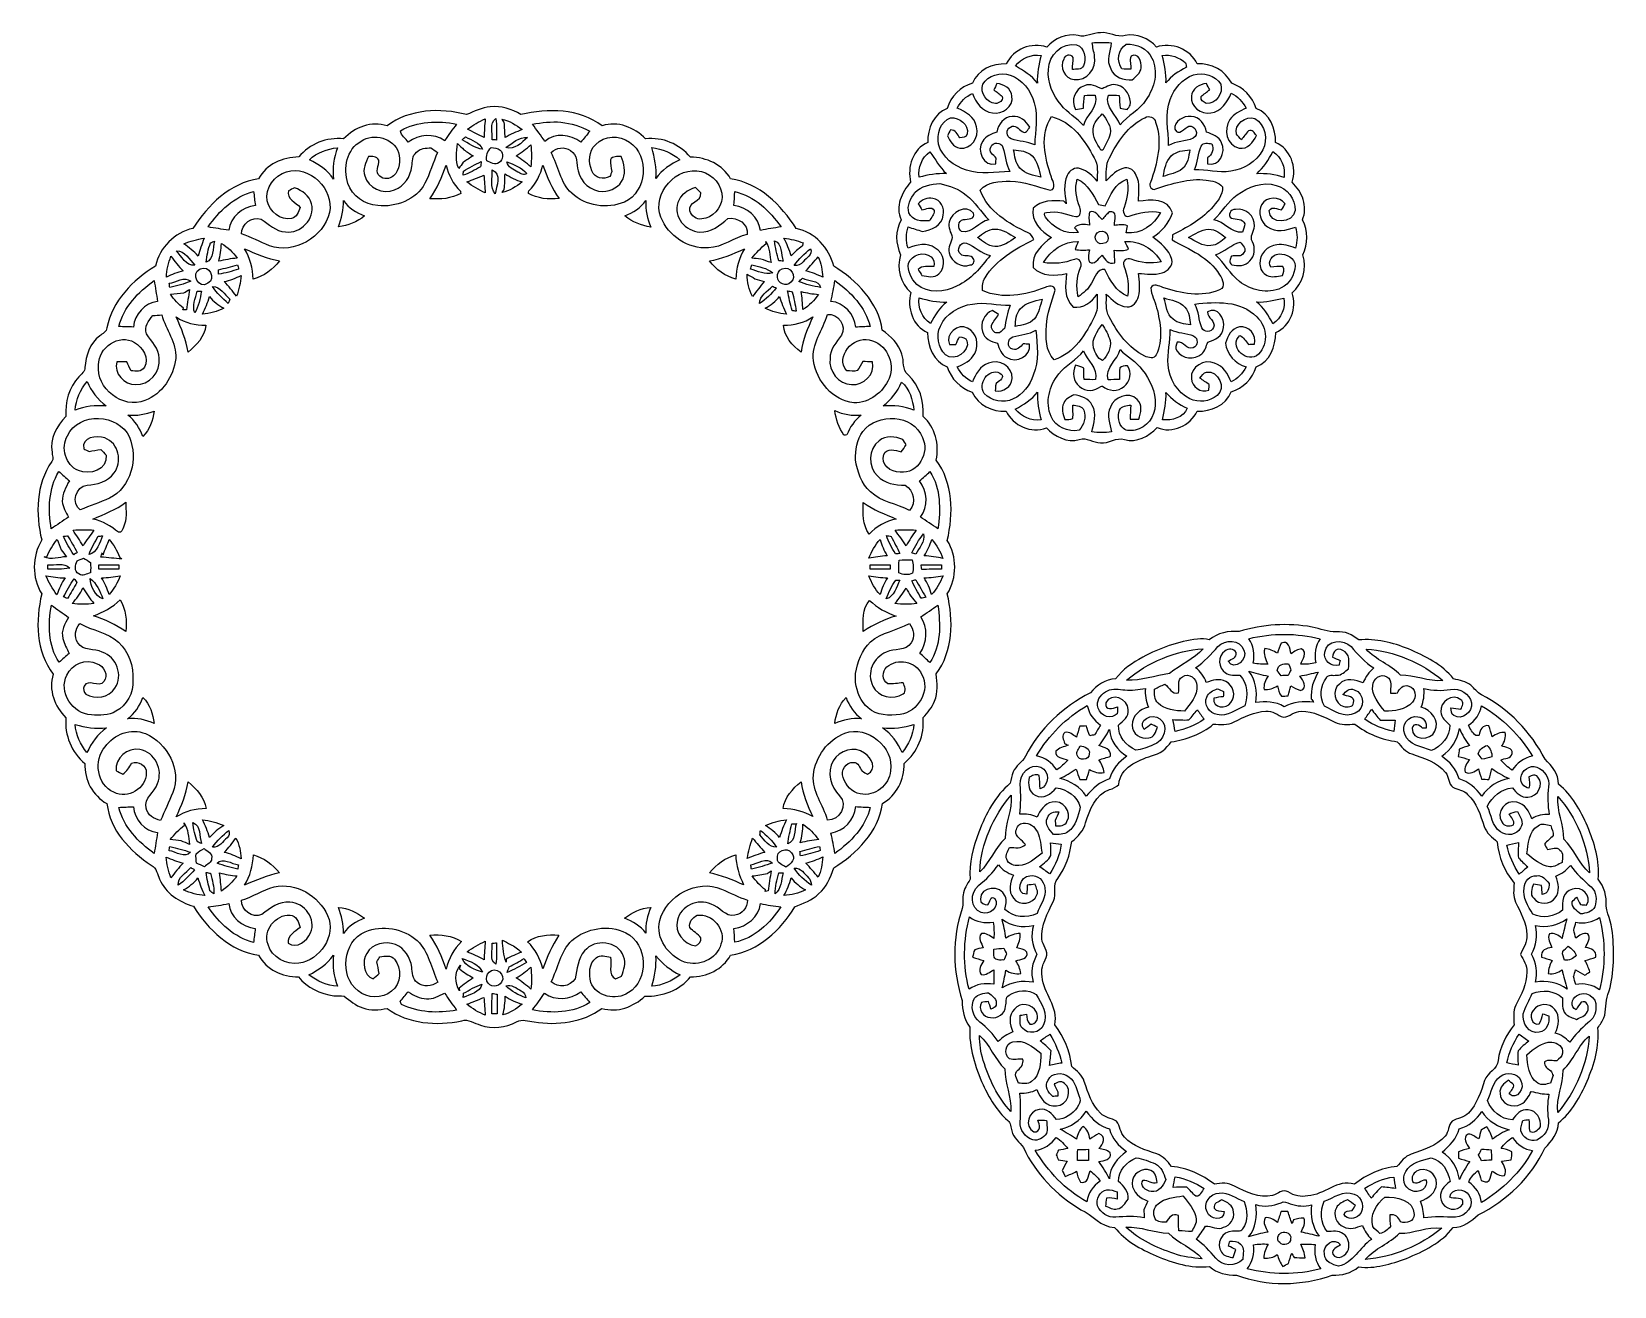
# Model space of a CAD drawing. Header units: centimetres. Extents: x -12.8 to 12.5, y -12.1 to 8.
import ezdxf

# ---------------------------------------------------------------- set-up
doc = ezdxf.new("R2010")
doc.units = ezdxf.units.CM
doc.header["$MEASUREMENT"] = 0
doc.layers.add('Camada 1', color=7, linetype='Continuous')

msp = doc.modelspace()

# ---------------------------------------------------------------- linework, layer by layer
at = {"layer": 'Camada 1', "color": 156}
for points, knots in [([(3.9593, 7.91493), (4.08348, 7.87824), (4.19566, 7.96432), (4.31913, 7.96044), (4.31913, 7.96044), (4.45495, 7.97701), (4.57737, 7.87753), (4.71283, 7.91459), (4.71283, 7.91459), (4.89945, 7.95303), (5.09278, 7.8733), (5.21237, 7.72831), (5.21237, 7.72831), (5.4579, 7.81475), (5.75565, 7.69937), (5.86465, 7.45949), (5.86465, 7.45949), (6.09325, 7.47678), (6.31515, 7.35578), (6.41922, 7.15117), (6.41922, 7.15117), (6.60514, 7.08273), (6.75402, 6.9395), (6.81186, 6.74723), (6.81186, 6.74723), (7.03059, 6.66644), (7.12654, 6.42196), (7.12054, 6.20325), (7.12054, 6.20325), (7.35762, 6.09954), (7.46979, 5.80567), (7.38513, 5.56508), (7.38513, 5.56508), (7.54704, 5.4155), (7.64337, 5.17596), (7.55023, 4.96288), (7.55023, 4.96288), (7.64759, 4.78827), (7.63665, 4.58152), (7.55693, 4.40303), (7.55693, 4.40303), (7.63102, 4.18606), (7.55518, 3.94689), (7.3862, 3.79659), (7.3862, 3.79659), (7.46733, 3.55847), (7.36149, 3.26073), (7.12266, 3.16089), (7.12266, 3.16089), (7.12513, 2.94147), (7.032, 2.69346), (6.81045, 2.61233), (6.81045, 2.61233), (6.75083, 2.42112), (6.60126, 2.26732), (6.40828, 2.21051), (6.40828, 2.21051), (6.32609, 1.99355), (6.0855, 1.89018), (5.86536, 1.9036), (5.86536, 1.9036), (5.7613, 1.6704), (5.4646, 1.53811), (5.22577, 1.63795), (5.22577, 1.63795), (5.09419, 1.50037), (4.89592, 1.39136), (4.70226, 1.44675), (4.70226, 1.44675), (4.57031, 1.49331), (4.45178, 1.37726), (4.31844, 1.39454), (4.31844, 1.39454), (4.20131, 1.39454), (4.09583, 1.48943), (3.9787, 1.44816), (3.9787, 1.44816), (3.78397, 1.38925), (3.58253, 1.49754), (3.45095, 1.6369), (3.45095, 1.6369), (3.20965, 1.53811), (2.91508, 1.6704), (2.80819, 1.90324), (2.80819, 1.90324), (2.58489, 1.88772), (2.35945, 1.99813), (2.2621, 2.20417), (2.2621, 2.20417), (2.0783, 2.27719), (1.92026, 2.41618), (1.86522, 2.61162), (1.86522, 2.61162), (1.64403, 2.69346), (1.54984, 2.94006), (1.54948, 3.15984), (1.54948, 3.15984), (1.30711, 3.26532), (1.2161, 3.55883), (1.28172, 3.8019), (1.28172, 3.8019), (1.11698, 3.95393), (1.04572, 4.18889), (1.11769, 4.40443), (1.11769, 4.40443), (1.03478, 4.5833), (1.02913, 4.78897), (1.12473, 4.96465), (1.12473, 4.96465), (1.02701, 5.17914), (1.13743, 5.40351), (1.27678, 5.56754), (1.27678, 5.56754), (1.22175, 5.81132), (1.3103, 6.09742), (1.55194, 6.2043), (1.55194, 6.2043), (1.54631, 6.42268), (1.64649, 6.66681), (1.86451, 6.74723), (1.86451, 6.74723), (1.9199, 6.94338), (2.07547, 7.09331), (2.26914, 7.15222), (2.26914, 7.15222), (2.34958, 7.36813), (2.59088, 7.47006), (2.8089, 7.45985), (2.8089, 7.45985), (2.91861, 7.69868), (3.2146, 7.81402), (3.45977, 7.72865), (3.45977, 7.72865), (3.58148, 7.87049), (3.77234, 7.95408), (3.9593, 7.91493)], [0, 0, 0, 0, 0.02857143, 0.02857143, 0.02857143, 0.02857143, 0.05714286, 0.05714286, 0.05714286, 0.05714286, 0.08571429, 0.08571429, 0.08571429, 0.08571429, 0.11428571, 0.11428571, 0.11428571, 0.11428571, 0.14285714, 0.14285714, 0.14285714, 0.14285714, 0.17142857, 0.17142857, 0.17142857, 0.17142857, 0.2, 0.2, 0.2, 0.2, 0.22857143, 0.22857143, 0.22857143, 0.22857143, 0.25714286, 0.25714286, 0.25714286, 0.25714286, 0.28571429, 0.28571429, 0.28571429, 0.28571429, 0.31428571, 0.31428571, 0.31428571, 0.31428571, 0.34285714, 0.34285714, 0.34285714, 0.34285714, 0.37142857, 0.37142857, 0.37142857, 0.37142857, 0.4, 0.4, 0.4, 0.4, 0.42857143, 0.42857143, 0.42857143, 0.42857143, 0.45714286, 0.45714286, 0.45714286, 0.45714286, 0.48571429, 0.48571429, 0.48571429, 0.48571429, 0.51428571, 0.51428571, 0.51428571, 0.51428571, 0.54285714, 0.54285714, 0.54285714, 0.54285714, 0.57142857, 0.57142857, 0.57142857, 0.57142857, 0.6, 0.6, 0.6, 0.6, 0.62857143, 0.62857143, 0.62857143, 0.62857143, 0.65714286, 0.65714286, 0.65714286, 0.65714286, 0.68571429, 0.68571429, 0.68571429, 0.68571429, 0.71428571, 0.71428571, 0.71428571, 0.71428571, 0.74285714, 0.74285714, 0.74285714, 0.74285714, 0.77142857, 0.77142857, 0.77142857, 0.77142857, 0.8, 0.8, 0.8, 0.8, 0.82857143, 0.82857143, 0.82857143, 0.82857143, 0.85714286, 0.85714286, 0.85714286, 0.85714286, 0.88571429, 0.88571429, 0.88571429, 0.88571429, 0.91428571, 0.91428571, 0.91428571, 0.91428571, 0.94285714, 0.94285714, 0.94285714, 0.94285714, 1, 1, 1, 1]), ([(2.95494, 7.42879), (2.95494, 7.42879), (2.95494, 7.42879), (2.95494, 7.42879), (2.95494, 7.42879), (3.08442, 7.35331), (3.21777, 7.27535), (3.30913, 7.15222), (3.30913, 7.15222), (3.29609, 7.30391), (3.33276, 7.45137), (3.36699, 7.59743), (3.36699, 7.59743), (3.20648, 7.62106), (3.05655, 7.55051), (2.95494, 7.42879)], [0, 0, 0, 0, 0.2, 0.2, 0.2, 0.2, 0.4, 0.4, 0.4, 0.4, 0.6, 0.6, 0.6, 0.6, 1, 1, 1, 1]), ([(4.22423, 7.5812), (4.22423, 7.5812), (4.22423, 7.5812), (4.22423, 7.5812), (4.22423, 7.5812), (4.26199, 7.39388), (4.09406, 7.18009), (3.89511, 7.21184), (3.89511, 7.21184), (3.74552, 7.22243), (3.65874, 7.40798), (3.72964, 7.5364), (3.72964, 7.5364), (3.7434, 7.60554), (3.84078, 7.62389), (3.87888, 7.56462), (3.87888, 7.56462), (3.88169, 7.50007), (3.87182, 7.43551), (3.86934, 7.37095), (3.86934, 7.37095), (3.93038, 7.37977), (4.01152, 7.36318), (4.04397, 7.43127), (4.04397, 7.43127), (4.09654, 7.54558), (4.06548, 7.7209), (3.93531, 7.76853), (3.93531, 7.76853), (3.70459, 7.81051), (3.48094, 7.59919), (3.48552, 7.36954), (3.48552, 7.36954), (3.46083, 7.16033), (3.55997, 6.96314), (3.68766, 6.80473), (3.68766, 6.80473), (3.78891, 6.67526), (3.9385, 6.59696), (4.04645, 6.47383), (4.04645, 6.47383), (4.08701, 6.6488), (4.29162, 6.76416), (4.23166, 6.95995), (4.23166, 6.95995), (4.17414, 6.96031), (4.117, 6.95926), (4.05985, 6.95678), (4.05985, 6.95678), (4.05279, 6.88905), (4.04784, 6.82096), (4.04397, 6.75288), (4.04397, 6.75288), (4.00058, 6.74441), (3.95789, 6.73665), (3.91521, 6.72889), (3.91521, 6.72889), (3.84112, 6.87212), (3.90603, 7.05979), (4.06161, 7.11236), (4.06161, 7.11236), (4.15862, 7.1561), (4.25705, 7.09789), (4.34559, 7.05979), (4.34559, 7.05979), (4.41897, 7.10001), (4.50117, 7.15151), (4.58795, 7.1187), (4.58795, 7.1187), (4.73259, 7.08943), (4.8095, 6.93632), (4.79469, 6.79803), (4.79469, 6.79803), (4.78198, 6.78075), (4.75693, 6.74689), (4.74424, 6.72995), (4.74424, 6.72995), (4.7065, 6.737), (4.6691, 6.74441), (4.6317, 6.75218), (4.6317, 6.75218), (4.62712, 6.82025), (4.62252, 6.888), (4.61547, 6.95573), (4.61547, 6.95573), (4.55798, 6.9589), (4.50082, 6.96031), (4.44401, 6.96067), (4.44401, 6.96067), (4.37981, 6.76981), (4.5802, 6.65127), (4.63063, 6.48477), (4.63063, 6.48477), (4.75481, 6.6354), (4.94355, 6.71972), (5.04692, 6.88939), (5.04692, 6.88939), (5.1845, 7.07638), (5.24658, 7.33918), (5.14182, 7.55509), (5.14182, 7.55509), (5.06702, 7.70819), (4.89558, 7.78546), (4.73013, 7.7784), (4.73013, 7.7784), (4.59818, 7.69127), (4.56997, 7.50675), (4.66099, 7.37977), (4.66099, 7.37977), (4.70825, 7.37836), (4.75588, 7.37695), (4.80385, 7.37588), (4.80385, 7.37588), (4.80492, 7.44468), (4.78056, 7.51664), (4.80668, 7.58261), (4.80668, 7.58261), (4.9245, 7.65493), (4.98482, 7.48984), (4.96718, 7.39811), (4.96718, 7.39811), (4.95943, 7.31204), (4.88569, 7.25981), (4.82644, 7.20762), (4.82644, 7.20762), (4.68954, 7.19668), (4.5361, 7.245), (4.48177, 7.38328), (4.48177, 7.38328), (4.40451, 7.51557), (4.47719, 7.66092), (4.48952, 7.79921), (4.48952, 7.79921), (4.38758, 7.80734), (4.28562, 7.80734), (4.18367, 7.79886), (4.18367, 7.79886), (4.1939, 7.72583), (4.21154, 7.65388), (4.22423, 7.5812)], [0, 0, 0, 0, 0.02777778, 0.02777778, 0.02777778, 0.02777778, 0.05555556, 0.05555556, 0.05555556, 0.05555556, 0.08333333, 0.08333333, 0.08333333, 0.08333333, 0.11111111, 0.11111111, 0.11111111, 0.11111111, 0.13888889, 0.13888889, 0.13888889, 0.13888889, 0.16666667, 0.16666667, 0.16666667, 0.16666667, 0.19444444, 0.19444444, 0.19444444, 0.19444444, 0.22222222, 0.22222222, 0.22222222, 0.22222222, 0.25, 0.25, 0.25, 0.25, 0.27777778, 0.27777778, 0.27777778, 0.27777778, 0.30555556, 0.30555556, 0.30555556, 0.30555556, 0.33333333, 0.33333333, 0.33333333, 0.33333333, 0.36111111, 0.36111111, 0.36111111, 0.36111111, 0.38888889, 0.38888889, 0.38888889, 0.38888889, 0.41666667, 0.41666667, 0.41666667, 0.41666667, 0.44444444, 0.44444444, 0.44444444, 0.44444444, 0.47222222, 0.47222222, 0.47222222, 0.47222222, 0.5, 0.5, 0.5, 0.5, 0.52777778, 0.52777778, 0.52777778, 0.52777778, 0.55555556, 0.55555556, 0.55555556, 0.55555556, 0.58333333, 0.58333333, 0.58333333, 0.58333333, 0.61111111, 0.61111111, 0.61111111, 0.61111111, 0.63888889, 0.63888889, 0.63888889, 0.63888889, 0.66666667, 0.66666667, 0.66666667, 0.66666667, 0.69444444, 0.69444444, 0.69444444, 0.69444444, 0.72222222, 0.72222222, 0.72222222, 0.72222222, 0.75, 0.75, 0.75, 0.75, 0.77777778, 0.77777778, 0.77777778, 0.77777778, 0.80555556, 0.80555556, 0.80555556, 0.80555556, 0.83333333, 0.83333333, 0.83333333, 0.83333333, 0.86111111, 0.86111111, 0.86111111, 0.86111111, 0.88888889, 0.88888889, 0.88888889, 0.88888889, 0.91666667, 0.91666667, 0.91666667, 0.91666667, 0.94444444, 0.94444444, 0.94444444, 0.94444444, 1, 1, 1, 1]), ([(5.30691, 7.59777), (5.30691, 7.59777), (5.30691, 7.59777), (5.30691, 7.59777), (5.30691, 7.59777), (5.3443, 7.45315), (5.37324, 7.30568), (5.36583, 7.15539), (5.36583, 7.15539), (5.45191, 7.26546), (5.56832, 7.34625), (5.69357, 7.40657), (5.69357, 7.40657), (5.69038, 7.42457), (5.68404, 7.4609), (5.68085, 7.47888), (5.68085, 7.47888), (5.57643, 7.56815), (5.44485, 7.61507), (5.30691, 7.59777)], [0, 0, 0, 0, 0.16666667, 0.16666667, 0.16666667, 0.16666667, 0.33333333, 0.33333333, 0.33333333, 0.33333333, 0.5, 0.5, 0.5, 0.5, 0.66666667, 0.66666667, 0.66666667, 0.66666667, 1, 1, 1, 1]), ([(2.43354, 7.13599), (2.43354, 7.13599), (2.43354, 7.13599), (2.43354, 7.13599), (2.43354, 7.13599), (2.38733, 7.00124), (2.49423, 6.83579), (2.63709, 6.82519), (2.63709, 6.82519), (2.69459, 6.8319), (2.76374, 6.87107), (2.74468, 6.93914), (2.74468, 6.93914), (2.70236, 6.97759), (2.65615, 7.0104), (2.61134, 7.04497), (2.61134, 7.04497), (2.62299, 7.07038), (2.64662, 7.12189), (2.65826, 7.14728), (2.65826, 7.14728), (2.76903, 7.13706), (2.89004, 7.0665), (2.90061, 6.9455), (2.90061, 6.9455), (2.92743, 6.77827), (2.74364, 6.64634), (2.58912, 6.67773), (2.58912, 6.67773), (2.42543, 6.69678), (2.32135, 6.84461), (2.26914, 6.98889), (2.26914, 6.98889), (2.16084, 6.94197), (2.08006, 6.85553), (2.02432, 6.75288), (2.02432, 6.75288), (2.15768, 6.69573), (2.30795, 6.61141), (2.33229, 6.45302), (2.33229, 6.45302), (2.38097, 6.28933), (2.24375, 6.08224), (2.06347, 6.11435), (2.06347, 6.11435), (1.96153, 6.12882), (1.90649, 6.22442), (1.86698, 6.30872), (1.86698, 6.30872), (1.87933, 6.33272), (1.90401, 6.38069), (1.91637, 6.40469), (1.91637, 6.40469), (1.9961, 6.40328), (2.03138, 6.3373), (2.06347, 6.27522), (2.06347, 6.27522), (2.1111, 6.28263), (2.17108, 6.28085), (2.18236, 6.34119), (2.18236, 6.34119), (2.21659, 6.49112), (2.05289, 6.60683), (1.91743, 6.5973), (1.91743, 6.5973), (1.75269, 6.54051), (1.68918, 6.33237), (1.72657, 6.17433), (1.72657, 6.17433), (1.77985, 5.96407), (1.97422, 5.81978), (2.17495, 5.76192), (2.17495, 5.76192), (2.39931, 5.68079), (2.63673, 5.73265), (2.86781, 5.73899), (2.86781, 5.73899), (2.79689, 5.85647), (2.79796, 5.99653), (2.75562, 6.1221), (2.75562, 6.1221), (2.73199, 6.21419), (2.58912, 6.21877), (2.56125, 6.12811), (2.56125, 6.12811), (2.51292, 6.05649), (2.60852, 6.00428), (2.64521, 5.95419), (2.64521, 5.95419), (2.64485, 5.92315), (2.64416, 5.89211), (2.64416, 5.86071), (2.64416, 5.86071), (2.44553, 5.80602), (2.32946, 6.07625), (2.43178, 6.22335), (2.43178, 6.22335), (2.47659, 6.30908), (2.57536, 6.33659), (2.65897, 6.37011), (2.65897, 6.37011), (2.67943, 6.49288), (2.76973, 6.61952), (2.90626, 6.61671), (2.90626, 6.61671), (3.03185, 6.63964), (3.12604, 6.54404), (3.18672, 6.44737), (3.18672, 6.44737), (3.15498, 6.41421), (3.12041, 6.32602), (3.06467, 6.38035), (3.06467, 6.38035), (3.00927, 6.4128), (2.94789, 6.50065), (2.87839, 6.44949), (2.87839, 6.44949), (2.79056, 6.41421), (2.80925, 6.29391), (2.89004, 6.26182), (2.89004, 6.26182), (3.01246, 6.22018), (3.14404, 6.21312), (3.2661, 6.16727), (3.2661, 6.16727), (3.26786, 6.38987), (3.32289, 6.6174), (3.25551, 6.83543), (3.25551, 6.83543), (3.204, 7.03157), (3.06784, 7.21502), (2.87135, 7.28239), (2.87135, 7.28239), (2.71647, 7.33672), (2.51962, 7.27886), (2.43354, 7.13599)], [0, 0, 0, 0, 0.02857143, 0.02857143, 0.02857143, 0.02857143, 0.05714286, 0.05714286, 0.05714286, 0.05714286, 0.08571429, 0.08571429, 0.08571429, 0.08571429, 0.11428571, 0.11428571, 0.11428571, 0.11428571, 0.14285714, 0.14285714, 0.14285714, 0.14285714, 0.17142857, 0.17142857, 0.17142857, 0.17142857, 0.2, 0.2, 0.2, 0.2, 0.22857143, 0.22857143, 0.22857143, 0.22857143, 0.25714286, 0.25714286, 0.25714286, 0.25714286, 0.28571429, 0.28571429, 0.28571429, 0.28571429, 0.31428571, 0.31428571, 0.31428571, 0.31428571, 0.34285714, 0.34285714, 0.34285714, 0.34285714, 0.37142857, 0.37142857, 0.37142857, 0.37142857, 0.4, 0.4, 0.4, 0.4, 0.42857143, 0.42857143, 0.42857143, 0.42857143, 0.45714286, 0.45714286, 0.45714286, 0.45714286, 0.48571429, 0.48571429, 0.48571429, 0.48571429, 0.51428571, 0.51428571, 0.51428571, 0.51428571, 0.54285714, 0.54285714, 0.54285714, 0.54285714, 0.57142857, 0.57142857, 0.57142857, 0.57142857, 0.6, 0.6, 0.6, 0.6, 0.62857143, 0.62857143, 0.62857143, 0.62857143, 0.65714286, 0.65714286, 0.65714286, 0.65714286, 0.68571429, 0.68571429, 0.68571429, 0.68571429, 0.71428571, 0.71428571, 0.71428571, 0.71428571, 0.74285714, 0.74285714, 0.74285714, 0.74285714, 0.77142857, 0.77142857, 0.77142857, 0.77142857, 0.8, 0.8, 0.8, 0.8, 0.82857143, 0.82857143, 0.82857143, 0.82857143, 0.85714286, 0.85714286, 0.85714286, 0.85714286, 0.88571429, 0.88571429, 0.88571429, 0.88571429, 0.91428571, 0.91428571, 0.91428571, 0.91428571, 0.94285714, 0.94285714, 0.94285714, 0.94285714, 1, 1, 1, 1]), ([(5.43568, 6.89117), (5.43568, 6.89117), (5.43568, 6.89117), (5.43568, 6.89117), (5.43568, 6.89117), (5.34291, 6.65339), (5.40674, 6.39903), (5.40816, 6.1535), (5.40816, 6.1535), (5.52881, 6.22725), (5.67732, 6.21383), (5.80257, 6.27203), (5.80257, 6.27203), (5.90204, 6.32707), (5.84067, 6.48406), (5.7306, 6.4643), (5.7306, 6.4643), (5.65934, 6.43573), (5.56727, 6.29427), (5.51012, 6.41492), (5.51012, 6.41492), (5.49001, 6.53873), (5.65123, 6.63611), (5.76764, 6.61706), (5.76764, 6.61706), (5.90417, 6.61918), (5.99519, 6.49288), (6.01565, 6.36905), (6.01565, 6.36905), (6.10879, 6.33589), (6.21708, 6.29815), (6.2566, 6.1976), (6.2566, 6.1976), (6.33208, 6.04733), (6.2192, 5.81132), (6.03187, 5.85929), (6.03187, 5.85929), (6.03046, 5.89175), (6.02976, 5.9242), (6.02905, 5.95631), (6.02905, 5.95631), (6.11054, 6.00852), (6.13559, 6.09318), (6.10066, 6.18244), (6.10066, 6.18244), (6.0414, 6.18666), (5.96449, 6.20961), (5.92887, 6.14505), (5.92887, 6.14505), (5.87418, 6.02404), (5.88406, 5.88329), (5.82055, 5.7644), (5.82055, 5.7644), (6.01529, 5.77215), (6.20826, 5.70936), (6.40264, 5.74286), (6.40264, 5.74286), (6.61184, 5.77181), (6.8168, 5.89104), (6.91452, 6.08331), (6.91452, 6.08331), (7.00484, 6.24981), (6.9565, 6.48935), (6.78857, 6.58672), (6.78857, 6.58672), (6.64712, 6.63329), (6.45168, 6.49571), (6.49295, 6.33766), (6.49295, 6.33766), (6.51799, 6.30626), (6.54482, 6.27593), (6.57303, 6.24664), (6.57303, 6.24664), (6.61079, 6.29462), (6.64677, 6.344), (6.68804, 6.3888), (6.68804, 6.3888), (6.75049, 6.41563), (6.78117, 6.35601), (6.81364, 6.31544), (6.81364, 6.31544), (6.76671, 6.20678), (6.67392, 6.08543), (6.53917, 6.114), (6.53917, 6.114), (6.33878, 6.15068), (6.28058, 6.41633), (6.38923, 6.56908), (6.38923, 6.56908), (6.4478, 6.66328), (6.55505, 6.70491), (6.64924, 6.75359), (6.64924, 6.75359), (6.59454, 6.85623), (6.51166, 6.9388), (6.40934, 6.99383), (6.40934, 6.99383), (6.35325, 6.84954), (6.25271, 6.69573), (6.08479, 6.67738), (6.08479, 6.67738), (5.9324, 6.6481), (5.74788, 6.77546), (5.7747, 6.94231), (5.7747, 6.94231), (5.78176, 7.06368), (5.90346, 7.13846), (6.01529, 7.14657), (6.01529, 7.14657), (6.03151, 7.11307), (6.04986, 7.07955), (6.06679, 7.04604), (6.06679, 7.04604), (6.02023, 7.01111), (5.97296, 6.97724), (5.92992, 6.93844), (5.92992, 6.93844), (5.9084, 6.8774), (5.96697, 6.85131), (6.0107, 6.82697), (6.0107, 6.82697), (6.16451, 6.81214), (6.28976, 6.99313), (6.24284, 7.13494), (6.24284, 7.13494), (6.15394, 7.27569), (5.96308, 7.33708), (5.80681, 7.28346), (5.80681, 7.28346), (5.62759, 7.22419), (5.49706, 7.06544), (5.43568, 6.89117)], [0, 0, 0, 0, 0.02941176, 0.02941176, 0.02941176, 0.02941176, 0.05882353, 0.05882353, 0.05882353, 0.05882353, 0.08823529, 0.08823529, 0.08823529, 0.08823529, 0.11764706, 0.11764706, 0.11764706, 0.11764706, 0.14705882, 0.14705882, 0.14705882, 0.14705882, 0.17647059, 0.17647059, 0.17647059, 0.17647059, 0.20588235, 0.20588235, 0.20588235, 0.20588235, 0.23529412, 0.23529412, 0.23529412, 0.23529412, 0.26470588, 0.26470588, 0.26470588, 0.26470588, 0.29411765, 0.29411765, 0.29411765, 0.29411765, 0.32352941, 0.32352941, 0.32352941, 0.32352941, 0.35294118, 0.35294118, 0.35294118, 0.35294118, 0.38235294, 0.38235294, 0.38235294, 0.38235294, 0.41176471, 0.41176471, 0.41176471, 0.41176471, 0.44117647, 0.44117647, 0.44117647, 0.44117647, 0.47058824, 0.47058824, 0.47058824, 0.47058824, 0.5, 0.5, 0.5, 0.5, 0.52941176, 0.52941176, 0.52941176, 0.52941176, 0.55882353, 0.55882353, 0.55882353, 0.55882353, 0.58823529, 0.58823529, 0.58823529, 0.58823529, 0.61764706, 0.61764706, 0.61764706, 0.61764706, 0.64705882, 0.64705882, 0.64705882, 0.64705882, 0.67647059, 0.67647059, 0.67647059, 0.67647059, 0.70588235, 0.70588235, 0.70588235, 0.70588235, 0.73529412, 0.73529412, 0.73529412, 0.73529412, 0.76470588, 0.76470588, 0.76470588, 0.76470588, 0.79411765, 0.79411765, 0.79411765, 0.79411765, 0.82352941, 0.82352941, 0.82352941, 0.82352941, 0.85294118, 0.85294118, 0.85294118, 0.85294118, 0.88235294, 0.88235294, 0.88235294, 0.88235294, 0.91176471, 0.91176471, 0.91176471, 0.91176471, 0.94117647, 0.94117647, 0.94117647, 0.94117647, 1, 1, 1, 1]), ([(-5.83309, 6.6488), (-5.71067, 6.70314), (-5.58686, 6.75993), (-5.45244, 6.77546), (-5.45244, 6.77546), (-5.27993, 6.79379), (-5.10849, 6.73629), (-4.96102, 6.64987), (-4.96102, 6.64987), (-4.52886, 6.75393), (-4.0304, 6.74652), (-3.66174, 6.46888), (-3.66174, 6.46888), (-3.41198, 6.55603), (-3.14421, 6.44102), (-2.96607, 6.26182), (-2.96607, 6.26182), (-2.69442, 6.29215), (-2.42314, 6.17784), (-2.24816, 5.96971), (-2.24816, 5.96971), (-1.99205, 5.96442), (-1.73064, 5.85294), (-1.60505, 5.61905), (-1.60505, 5.61905), (-1.14468, 5.55344), (-0.79542, 5.19995), (-0.55342, 4.82601), (-0.55342, 4.82601), (-0.25497, 4.76427), (-0.02461, 4.51662), (0.04593, 4.22453), (0.04593, 4.22453), (0.41389, 3.99345), (0.7642, 3.64666), (0.82382, 3.19723), (0.82382, 3.19723), (0.95823, 3.09986), (1.09016, 2.98169), (1.13462, 2.81483), (1.13462, 2.81483), (1.18153, 2.70651), (1.13533, 2.56294), (1.23797, 2.48286), (1.23797, 2.48286), (1.42106, 2.31493), (1.49656, 2.05846), (1.47822, 1.81504), (1.47822, 1.81504), (1.67331, 1.64219), (1.74316, 1.37125), (1.68635, 1.12008), (1.68635, 1.12008), (1.95975, 0.75388), (1.96611, 0.26106), (1.86451, -0.1672), (1.86451, -0.1672), (2.02538, -0.42473), (2.0229, -0.7641), (1.86486, -1.02198), (1.86486, -1.02198), (1.96575, -1.44849), (1.95975, -1.94026), (1.68671, -2.30468), (1.68671, -2.30468), (1.70223, -2.44827), (1.72163, -2.60208), (1.66167, -2.73895), (1.66167, -2.73895), (1.62145, -2.8402), (1.54913, -2.92345), (1.4768, -3.00319), (1.4768, -3.00319), (1.50504, -3.27976), (1.38897, -3.55916), (1.17519, -3.73625), (1.17519, -3.73625), (1.18082, -3.99484), (1.05454, -4.25095), (0.82487, -4.37866), (0.82487, -4.37866), (0.76667, -4.83057), (0.41494, -5.17911), (0.04559, -5.4109), (0.04559, -5.4109), (-0.00203, -5.56505), (-0.07117, -5.71887), (-0.19569, -5.82646), (-0.19569, -5.82646), (-0.30118, -5.92947), (-0.44195, -5.97886), (-0.57634, -6.03072), (-0.57634, -6.03072), (-0.79965, -6.40643), (-1.15949, -6.7384), (-1.60505, -6.80578), (-1.60505, -6.80578), (-1.72818, -7.03719), (-1.99028, -7.15432), (-2.24463, -7.15255), (-2.24463, -7.15255), (-2.42102, -7.37233), (-2.70148, -7.46546), (-2.97594, -7.46512), (-2.97594, -7.46512), (-3.16185, -7.63021), (-3.41479, -7.73534), (-3.66385, -7.65808), (-3.66385, -7.65808), (-3.97148, -7.88809), (-4.37893, -7.93148), (-4.74935, -7.87574), (-4.74935, -7.87574), (-4.84249, -7.86411), (-4.94338, -7.82248), (-5.03123, -7.87504), (-5.03123, -7.87504), (-5.20903, -7.9643), (-5.4207, -7.99146), (-5.61083, -7.92654), (-5.61083, -7.92654), (-5.70962, -7.89621), (-5.8024, -7.82071), (-5.91035, -7.8574), (-5.91035, -7.8574), (-6.31217, -7.93677), (-6.76618, -7.91279), (-7.10414, -7.65808), (-7.10414, -7.65808), (-7.23292, -7.6849), (-7.36909, -7.69618), (-7.49468, -7.64892), (-7.49468, -7.64892), (-7.60933, -7.61505), (-7.69717, -7.53073), (-7.79313, -7.46441), (-7.79313, -7.46441), (-7.84746, -7.45453), (-7.9032, -7.45771), (-7.95787, -7.45594), (-7.95787, -7.45594), (-8.17624, -7.42702), (-8.38403, -7.32506), (-8.52514, -7.15362), (-8.52514, -7.15362), (-8.77879, -7.15325), (-9.04055, -7.03896), (-9.1626, -6.80683), (-9.1626, -6.80683), (-9.61593, -6.73874), (-9.97153, -6.39902), (-10.20471, -6.02331), (-10.20471, -6.02331), (-10.43331, -5.95875), (-10.64992, -5.81306), (-10.74694, -5.58975), (-10.74694, -5.58975), (-10.78609, -5.51284), (-10.79314, -5.40983), (-10.87993, -5.36821), (-10.87993, -5.36821), (-11.22142, -5.14137), (-11.5435, -4.80516), (-11.59007, -4.38007), (-11.59007, -4.38007), (-11.82079, -4.25414), (-11.95308, -3.99837), (-11.9425, -3.73837), (-11.9425, -3.73837), (-12.15805, -3.56198), (-12.27305, -3.28188), (-12.24765, -3.00495), (-12.24765, -3.00495), (-12.43321, -2.82751), (-12.52741, -2.55903), (-12.45261, -2.30716), (-12.45261, -2.30716), (-12.73025, -1.94556), (-12.73836, -1.4499), (-12.63394, -1.02374), (-12.63394, -1.02374), (-12.79586, -0.76164), (-12.79234, -0.42261), (-12.63394, -0.16014), (-12.63394, -0.16014), (-12.73801, 0.25648), (-12.72707, 0.73166), (-12.47449, 1.09503), (-12.47449, 1.09503), (-12.43886, 1.13807), (-12.46919, 1.19486), (-12.46954, 1.24355), (-12.46954, 1.24355), (-12.50835, 1.45839), (-12.39722, 1.66935), (-12.24624, 1.81575), (-12.24624, 1.81575), (-12.26423, 2.044), (-12.20144, 2.28425), (-12.03951, 2.45145), (-12.03951, 2.45145), (-12.00317, 2.49872), (-11.93897, 2.534), (-11.94179, 2.60139), (-11.94179, 2.60139), (-11.9305, 2.79047), (-11.86347, 2.9898), (-11.70614, 3.10621), (-11.70614, 3.10621), (-11.66451, 3.14643), (-11.59677, 3.17112), (-11.59042, 3.23568), (-11.59042, 3.23568), (-11.50893, 3.66783), (-11.17344, 3.9998), (-10.81396, 4.22558), (-10.81396, 4.22558), (-10.74552, 4.51945), (-10.51127, 4.76568), (-10.21283, 4.82742), (-10.21283, 4.82742), (-9.97399, 5.20383), (-9.62086, 5.55344), (-9.16119, 5.62081), (-9.16119, 5.62081), (-9.04055, 5.85824), (-8.77314, 5.96125), (-8.5202, 5.97148), (-8.5202, 5.97148), (-8.34487, 6.17962), (-8.07182, 6.29144), (-7.80017, 6.26182), (-7.80017, 6.26182), (-7.62485, 6.44561), (-7.35391, 6.55462), (-7.10414, 6.46888), (-7.10414, 6.46888), (-6.74608, 6.74018), (-6.25396, 6.76029), (-5.83309, 6.6488)], [0, 0, 0, 0, 0.01639344, 0.01639344, 0.01639344, 0.01639344, 0.03278689, 0.03278689, 0.03278689, 0.03278689, 0.04918033, 0.04918033, 0.04918033, 0.04918033, 0.06557377, 0.06557377, 0.06557377, 0.06557377, 0.08196721, 0.08196721, 0.08196721, 0.08196721, 0.09836066, 0.09836066, 0.09836066, 0.09836066, 0.1147541, 0.1147541, 0.1147541, 0.1147541, 0.13114754, 0.13114754, 0.13114754, 0.13114754, 0.14754098, 0.14754098, 0.14754098, 0.14754098, 0.16393443, 0.16393443, 0.16393443, 0.16393443, 0.18032787, 0.18032787, 0.18032787, 0.18032787, 0.19672131, 0.19672131, 0.19672131, 0.19672131, 0.21311475, 0.21311475, 0.21311475, 0.21311475, 0.2295082, 0.2295082, 0.2295082, 0.2295082, 0.24590164, 0.24590164, 0.24590164, 0.24590164, 0.26229508, 0.26229508, 0.26229508, 0.26229508, 0.27868852, 0.27868852, 0.27868852, 0.27868852, 0.29508197, 0.29508197, 0.29508197, 0.29508197, 0.31147541, 0.31147541, 0.31147541, 0.31147541, 0.32786885, 0.32786885, 0.32786885, 0.32786885, 0.3442623, 0.3442623, 0.3442623, 0.3442623, 0.36065574, 0.36065574, 0.36065574, 0.36065574, 0.37704918, 0.37704918, 0.37704918, 0.37704918, 0.39344262, 0.39344262, 0.39344262, 0.39344262, 0.40983607, 0.40983607, 0.40983607, 0.40983607, 0.42622951, 0.42622951, 0.42622951, 0.42622951, 0.44262295, 0.44262295, 0.44262295, 0.44262295, 0.45901639, 0.45901639, 0.45901639, 0.45901639, 0.47540984, 0.47540984, 0.47540984, 0.47540984, 0.49180328, 0.49180328, 0.49180328, 0.49180328, 0.50819672, 0.50819672, 0.50819672, 0.50819672, 0.52459016, 0.52459016, 0.52459016, 0.52459016, 0.54098361, 0.54098361, 0.54098361, 0.54098361, 0.55737705, 0.55737705, 0.55737705, 0.55737705, 0.57377049, 0.57377049, 0.57377049, 0.57377049, 0.59016393, 0.59016393, 0.59016393, 0.59016393, 0.60655738, 0.60655738, 0.60655738, 0.60655738, 0.62295082, 0.62295082, 0.62295082, 0.62295082, 0.63934426, 0.63934426, 0.63934426, 0.63934426, 0.6557377, 0.6557377, 0.6557377, 0.6557377, 0.67213115, 0.67213115, 0.67213115, 0.67213115, 0.68852459, 0.68852459, 0.68852459, 0.68852459, 0.70491803, 0.70491803, 0.70491803, 0.70491803, 0.72131148, 0.72131148, 0.72131148, 0.72131148, 0.73770492, 0.73770492, 0.73770492, 0.73770492, 0.75409836, 0.75409836, 0.75409836, 0.75409836, 0.7704918, 0.7704918, 0.7704918, 0.7704918, 0.78688525, 0.78688525, 0.78688525, 0.78688525, 0.80327869, 0.80327869, 0.80327869, 0.80327869, 0.81967213, 0.81967213, 0.81967213, 0.81967213, 0.83606557, 0.83606557, 0.83606557, 0.83606557, 0.85245902, 0.85245902, 0.85245902, 0.85245902, 0.86885246, 0.86885246, 0.86885246, 0.86885246, 0.8852459, 0.8852459, 0.8852459, 0.8852459, 0.90163934, 0.90163934, 0.90163934, 0.90163934, 0.91803279, 0.91803279, 0.91803279, 0.91803279, 0.93442623, 0.93442623, 0.93442623, 0.93442623, 0.95081967, 0.95081967, 0.95081967, 0.95081967, 0.96721311, 0.96721311, 0.96721311, 0.96721311, 1, 1, 1, 1]), ([(3.53244, 5.64904), (3.53244, 5.64904), (3.53244, 5.64904), (3.53244, 5.64904), (3.53244, 5.64904), (3.55078, 5.58589), (3.62241, 5.45818), (3.51446, 5.44125), (3.51446, 5.44125), (3.30208, 5.49241), (3.095, 5.5799), (2.8724, 5.58202), (2.8724, 5.58202), (2.70624, 5.58307), (2.50234, 5.58343), (2.39227, 5.43701), (2.39227, 5.43701), (2.5175, 5.098), (2.84735, 4.89939), (3.16132, 4.75898), (3.16132, 4.75898), (3.21282, 4.74417), (3.22553, 4.68913), (3.24881, 4.6475), (3.24881, 4.6475), (2.95248, 4.50074), (2.64662, 4.32788), (2.46987, 4.03684), (2.46987, 4.03684), (2.42825, 3.97688), (2.42684, 3.90313), (2.43072, 3.83294), (2.43072, 3.83294), (2.74892, 3.68689), (3.11581, 3.76061), (3.42978, 3.88196), (3.42978, 3.88196), (3.48623, 3.90632), (3.58077, 3.92783), (3.59101, 3.84035), (3.59101, 3.84035), (3.53632, 3.65302), (3.46188, 3.46852), (3.45131, 3.27096), (3.45131, 3.27096), (3.43966, 3.08434), (3.43437, 2.86879), (3.57478, 2.72486), (3.57478, 2.72486), (3.90039, 2.82645), (4.08877, 3.14044), (4.22742, 3.43041), (4.22742, 3.43041), (4.28597, 3.53554), (4.26163, 3.65831), (4.26516, 3.77296), (4.26516, 3.77296), (4.17662, 3.64914), (4.04256, 3.54295), (3.88098, 3.56836), (3.88098, 3.56836), (3.73034, 3.70594), (3.75152, 3.92325), (3.77622, 4.10598), (3.77622, 4.10598), (3.59418, 4.06295), (3.37652, 4.05554), (3.23894, 4.2037), (3.23894, 4.2037), (3.21141, 4.41432), (3.37793, 4.57307), (3.53597, 4.68172), (3.53597, 4.68172), (3.37016, 4.77908), (3.19343, 4.93995), (3.23928, 5.15338), (3.23928, 5.15338), (3.37298, 5.28145), (3.56102, 5.27755), (3.73246, 5.2624), (3.73246, 5.2624), (3.74164, 5.25216), (3.75999, 5.23241), (3.76881, 5.22218), (3.76881, 5.22218), (3.74693, 5.37245), (3.71872, 5.53227), (3.78609, 5.6755), (3.78609, 5.6755), (3.81644, 5.75699), (3.91521, 5.81766), (4.00023, 5.78133), (4.00023, 5.78133), (4.10888, 5.74888), (4.18966, 5.66561), (4.26657, 5.58623), (4.26657, 5.58623), (4.26234, 5.71112), (4.28774, 5.8466), (4.21507, 5.95736), (4.21507, 5.95736), (4.06689, 6.23748), (3.863, 6.54156), (3.53456, 6.61671), (3.53456, 6.61671), (3.33666, 6.33272), (3.42873, 5.95277), (3.53244, 5.64904)], [0, 0, 0, 0, 0.03571429, 0.03571429, 0.03571429, 0.03571429, 0.07142857, 0.07142857, 0.07142857, 0.07142857, 0.10714286, 0.10714286, 0.10714286, 0.10714286, 0.14285714, 0.14285714, 0.14285714, 0.14285714, 0.17857143, 0.17857143, 0.17857143, 0.17857143, 0.21428571, 0.21428571, 0.21428571, 0.21428571, 0.25, 0.25, 0.25, 0.25, 0.28571429, 0.28571429, 0.28571429, 0.28571429, 0.32142857, 0.32142857, 0.32142857, 0.32142857, 0.35714286, 0.35714286, 0.35714286, 0.35714286, 0.39285714, 0.39285714, 0.39285714, 0.39285714, 0.42857143, 0.42857143, 0.42857143, 0.42857143, 0.46428571, 0.46428571, 0.46428571, 0.46428571, 0.5, 0.5, 0.5, 0.5, 0.53571429, 0.53571429, 0.53571429, 0.53571429, 0.57142857, 0.57142857, 0.57142857, 0.57142857, 0.60714286, 0.60714286, 0.60714286, 0.60714286, 0.64285714, 0.64285714, 0.64285714, 0.64285714, 0.67857143, 0.67857143, 0.67857143, 0.67857143, 0.71428571, 0.71428571, 0.71428571, 0.71428571, 0.75, 0.75, 0.75, 0.75, 0.78571429, 0.78571429, 0.78571429, 0.78571429, 0.82142857, 0.82142857, 0.82142857, 0.82142857, 0.85714286, 0.85714286, 0.85714286, 0.85714286, 0.89285714, 0.89285714, 0.89285714, 0.89285714, 0.92857143, 0.92857143, 0.92857143, 0.92857143, 1, 1, 1, 1]), ([(4.2006, 6.41809), (4.2006, 6.41809), (4.2006, 6.41809), (4.2006, 6.41809), (4.2006, 6.41809), (4.18296, 6.29179), (4.26728, 6.18737), (4.32125, 6.08153), (4.32125, 6.08153), (4.32936, 6.08119), (4.34595, 6.07978), (4.35441, 6.07942), (4.35441, 6.07942), (4.39675, 6.16515), (4.45003, 6.24735), (4.47295, 6.34119), (4.47295, 6.34119), (4.49624, 6.46537), (4.41156, 6.56838), (4.34665, 6.66398), (4.34665, 6.66398), (4.28209, 6.59377), (4.20837, 6.51829), (4.2006, 6.41809)], [0, 0, 0, 0, 0.14285714, 0.14285714, 0.14285714, 0.14285714, 0.28571429, 0.28571429, 0.28571429, 0.28571429, 0.42857143, 0.42857143, 0.42857143, 0.42857143, 0.57142857, 0.57142857, 0.57142857, 0.57142857, 0.71428571, 0.71428571, 0.71428571, 0.71428571, 1, 1, 1, 1]), ([(4.46201, 5.95772), (4.46201, 5.95772), (4.46201, 5.95772), (4.46201, 5.95772), (4.46201, 5.95772), (4.39321, 5.84624), (4.41545, 5.71289), (4.41051, 5.58906), (4.41051, 5.58906), (4.49376, 5.6755), (4.58232, 5.77322), (4.70684, 5.79473), (4.70684, 5.79473), (4.78938, 5.81203), (4.85889, 5.7471), (4.89063, 5.67691), (4.89063, 5.67691), (4.9552, 5.54744), (4.93086, 5.39963), (4.9245, 5.26098), (4.9245, 5.26098), (5.11641, 5.28849), (5.40323, 5.31424), (5.46955, 5.07683), (5.46955, 5.07683), (5.4198, 4.90962), (5.29703, 4.78155), (5.15592, 4.68525), (5.15592, 4.68525), (5.28364, 4.59599), (5.41486, 4.48875), (5.45825, 4.33212), (5.45825, 4.33212), (5.48824, 4.2284), (5.39229, 4.14338), (5.30269, 4.11551), (5.30269, 4.11551), (5.18027, 4.07918), (5.05114, 4.09682), (4.92662, 4.1081), (4.92662, 4.1081), (4.93861, 3.98463), (4.95873, 3.85692), (4.92486, 3.73522), (4.92486, 3.73522), (4.90052, 3.65514), (4.83879, 3.56377), (4.74458, 3.57189), (4.74458, 3.57189), (4.60454, 3.57364), (4.50434, 3.68689), (4.41085, 3.77613), (4.41085, 3.77613), (4.41756, 3.65478), (4.39041, 3.52214), (4.45637, 3.41207), (4.45637, 3.41207), (4.58654, 3.15808), (4.76753, 2.91289), (5.02821, 2.78272), (5.02821, 2.78272), (5.08466, 2.7566), (5.17709, 2.73085), (5.21025, 2.80423), (5.21025, 2.80423), (5.32279, 3.03919), (5.2794, 3.31471), (5.21695, 3.55776), (5.21695, 3.55776), (5.19367, 3.66537), (5.12559, 3.76414), (5.12489, 3.87526), (5.12489, 3.87526), (5.16299, 3.95817), (5.25435, 3.89996), (5.31679, 3.88408), (5.31679, 3.88408), (5.6036, 3.78567), (5.93698, 3.71899), (6.2259, 3.84317), (6.2259, 3.84317), (6.33138, 3.88832), (6.27176, 4.01708), (6.2259, 4.08553), (6.2259, 4.08553), (6.05516, 4.36564), (5.74013, 4.49333), (5.4646, 4.64221), (5.4646, 4.64221), (5.46672, 4.66231), (5.47096, 4.70289), (5.47308, 4.723), (5.47308, 4.723), (5.69179, 4.84082), (5.92039, 4.95371), (6.08867, 5.1428), (6.08867, 5.1428), (6.17686, 5.24052), (6.28058, 5.35481), (6.27212, 5.49558), (6.27212, 5.49558), (6.20826, 5.57108), (6.10348, 5.58694), (6.01107, 5.60107), (6.01107, 5.60107), (5.73306, 5.63564), (5.46178, 5.54637), (5.20214, 5.45854), (5.20214, 5.45854), (5.14006, 5.42855), (5.08255, 5.50898), (5.11923, 5.56331), (5.11923, 5.56331), (5.22261, 5.86916), (5.31714, 6.2103), (5.20107, 6.52604), (5.20107, 6.52604), (5.18133, 6.60578), (5.09913, 6.64211), (5.02787, 6.59977), (5.02787, 6.59977), (4.76082, 6.47419), (4.59077, 6.21278), (4.46201, 5.95772)], [0, 0, 0, 0, 0.03125, 0.03125, 0.03125, 0.03125, 0.0625, 0.0625, 0.0625, 0.0625, 0.09375, 0.09375, 0.09375, 0.09375, 0.125, 0.125, 0.125, 0.125, 0.15625, 0.15625, 0.15625, 0.15625, 0.1875, 0.1875, 0.1875, 0.1875, 0.21875, 0.21875, 0.21875, 0.21875, 0.25, 0.25, 0.25, 0.25, 0.28125, 0.28125, 0.28125, 0.28125, 0.3125, 0.3125, 0.3125, 0.3125, 0.34375, 0.34375, 0.34375, 0.34375, 0.375, 0.375, 0.375, 0.375, 0.40625, 0.40625, 0.40625, 0.40625, 0.4375, 0.4375, 0.4375, 0.4375, 0.46875, 0.46875, 0.46875, 0.46875, 0.5, 0.5, 0.5, 0.5, 0.53125, 0.53125, 0.53125, 0.53125, 0.5625, 0.5625, 0.5625, 0.5625, 0.59375, 0.59375, 0.59375, 0.59375, 0.625, 0.625, 0.625, 0.625, 0.65625, 0.65625, 0.65625, 0.65625, 0.6875, 0.6875, 0.6875, 0.6875, 0.71875, 0.71875, 0.71875, 0.71875, 0.75, 0.75, 0.75, 0.75, 0.78125, 0.78125, 0.78125, 0.78125, 0.8125, 0.8125, 0.8125, 0.8125, 0.84375, 0.84375, 0.84375, 0.84375, 0.875, 0.875, 0.875, 0.875, 0.90625, 0.90625, 0.90625, 0.90625, 0.9375, 0.9375, 0.9375, 0.9375, 1, 1, 1, 1]), ([(-7.51795, 6.22583), (-7.51795, 6.22583), (-7.51795, 6.22583), (-7.51795, 6.22583), (-7.51795, 6.22583), (-7.75256, 6.09847), (-7.81252, 5.78557), (-7.73103, 5.54849), (-7.73103, 5.54849), (-7.66471, 5.34599), (-7.46503, 5.2056), (-7.25478, 5.19289), (-7.25478, 5.19289), (-6.96551, 5.1622), (-6.63813, 5.28074), (-6.49808, 5.54956), (-6.49808, 5.54956), (-6.41764, 5.70866), (-6.36896, 5.88117), (-6.29806, 6.0445), (-6.29806, 6.0445), (-6.33298, 6.06918), (-6.36755, 6.09425), (-6.40212, 6.11893), (-6.40212, 6.11893), (-6.48432, 6.11435), (-6.57356, 6.10836), (-6.63459, 6.04555), (-6.63459, 6.04555), (-6.70622, 5.99263), (-6.69493, 5.89633), (-6.70975, 5.81873), (-6.70975, 5.81873), (-6.7281, 5.65856), (-6.82933, 5.49875), (-6.98632, 5.44512), (-6.98632, 5.44512), (-7.16765, 5.36504), (-7.41282, 5.47195), (-7.46081, 5.6688), (-7.46081, 5.6688), (-7.50173, 5.77604), (-7.44493, 5.88363), (-7.404, 5.98099), (-7.404, 5.98099), (-7.34298, 5.97536), (-7.2682, 5.9863), (-7.23855, 5.91786), (-7.23855, 5.91786), (-7.2301, 5.83388), (-7.30382, 5.72841), (-7.2234, 5.66526), (-7.2234, 5.66526), (-7.1613, 5.60847), (-7.06146, 5.6134), (-7.00184, 5.67126), (-7.00184, 5.67126), (-6.89742, 5.76192), (-6.89496, 5.91679), (-6.92071, 6.04238), (-6.92071, 6.04238), (-7.00291, 6.27556), (-7.31722, 6.35988), (-7.51795, 6.22583)], [0, 0, 0, 0, 0.05882353, 0.05882353, 0.05882353, 0.05882353, 0.11764706, 0.11764706, 0.11764706, 0.11764706, 0.17647059, 0.17647059, 0.17647059, 0.17647059, 0.23529412, 0.23529412, 0.23529412, 0.23529412, 0.29411765, 0.29411765, 0.29411765, 0.29411765, 0.35294118, 0.35294118, 0.35294118, 0.35294118, 0.41176471, 0.41176471, 0.41176471, 0.41176471, 0.47058824, 0.47058824, 0.47058824, 0.47058824, 0.52941176, 0.52941176, 0.52941176, 0.52941176, 0.58823529, 0.58823529, 0.58823529, 0.58823529, 0.64705882, 0.64705882, 0.64705882, 0.64705882, 0.70588235, 0.70588235, 0.70588235, 0.70588235, 0.76470588, 0.76470588, 0.76470588, 0.76470588, 0.82352941, 0.82352941, 0.82352941, 0.82352941, 0.88235294, 0.88235294, 0.88235294, 0.88235294, 1, 1, 1, 1]), ([(-6.89036, 6.39092), (-6.89036, 6.39092), (-6.89036, 6.39092), (-6.89036, 6.39092), (-6.89036, 6.39092), (-6.88685, 6.31403), (-6.80606, 6.26816), (-6.76584, 6.2082), (-6.76584, 6.2082), (-6.5958, 6.33942), (-6.36226, 6.34965), (-6.18234, 6.23147), (-6.18234, 6.23147), (-6.12307, 6.32319), (-6.05852, 6.41139), (-5.99078, 6.49676), (-5.99078, 6.49676), (-6.28993, 6.55286), (-6.62226, 6.55074), (-6.89036, 6.39092)], [0, 0, 0, 0, 0.16666667, 0.16666667, 0.16666667, 0.16666667, 0.33333333, 0.33333333, 0.33333333, 0.33333333, 0.5, 0.5, 0.5, 0.5, 0.66666667, 0.66666667, 0.66666667, 0.66666667, 1, 1, 1, 1]), ([(-5.81721, 6.41492), (-5.81721, 6.41492), (-5.81721, 6.41492), (-5.81721, 6.41492), (-5.81721, 6.41492), (-5.72938, 6.37046), (-5.64048, 6.32743), (-5.55192, 6.28333), (-5.55192, 6.28333), (-5.5498, 6.38352), (-5.54205, 6.48301), (-5.53394, 6.58249), (-5.53394, 6.58249), (-5.63448, 6.53734), (-5.72972, 6.4816), (-5.81721, 6.41492)], [0, 0, 0, 0, 0.2, 0.2, 0.2, 0.2, 0.4, 0.4, 0.4, 0.4, 0.6, 0.6, 0.6, 0.6, 1, 1, 1, 1]), ([(-5.42387, 6.24806), (-5.42387, 6.24806), (-5.42387, 6.24806), (-5.42387, 6.24806), (-5.42387, 6.24806), (-5.40623, 6.24664), (-5.37061, 6.24347), (-5.3526, 6.24206), (-5.3526, 6.24206), (-5.35085, 6.35742), (-5.34944, 6.47278), (-5.3632, 6.58743), (-5.3632, 6.58743), (-5.47361, 6.51157), (-5.40869, 6.35954), (-5.42387, 6.24806)], [0, 0, 0, 0, 0.2, 0.2, 0.2, 0.2, 0.4, 0.4, 0.4, 0.4, 0.6, 0.6, 0.6, 0.6, 1, 1, 1, 1]), ([(-5.26758, 6.5772), (-5.26758, 6.5772), (-5.26758, 6.5772), (-5.26758, 6.5772), (-5.26758, 6.5772), (-5.25771, 6.5638), (-5.23866, 6.53734), (-5.22879, 6.52392), (-5.22879, 6.52392), (-5.22243, 6.4435), (-5.21785, 6.36305), (-5.21608, 6.28227), (-5.21608, 6.28227), (-5.12859, 6.33272), (-5.03617, 6.37365), (-4.94162, 6.40822), (-4.94162, 6.40822), (-5.03969, 6.48336), (-5.14481, 6.55145), (-5.26758, 6.5772)], [0, 0, 0, 0, 0.16666667, 0.16666667, 0.16666667, 0.16666667, 0.33333333, 0.33333333, 0.33333333, 0.33333333, 0.5, 0.5, 0.5, 0.5, 0.66666667, 0.66666667, 0.66666667, 0.66666667, 1, 1, 1, 1]), ([(-4.77863, 6.49676), (-4.77863, 6.49676), (-4.77863, 6.49676), (-4.77863, 6.49676), (-4.77863, 6.49676), (-4.70774, 6.40715), (-4.6414, 6.31403), (-4.57861, 6.21843), (-4.57861, 6.21843), (-4.41421, 6.36695), (-4.16904, 6.3306), (-4.00147, 6.20749), (-4.00147, 6.20749), (-3.95526, 6.26674), (-3.90763, 6.32461), (-3.8593, 6.38176), (-3.8593, 6.38176), (-4.00077, 6.46537), (-4.15986, 6.50699), (-4.32109, 6.52852), (-4.32109, 6.52852), (-4.47454, 6.53803), (-4.62765, 6.52358), (-4.77863, 6.49676)], [0, 0, 0, 0, 0.14285714, 0.14285714, 0.14285714, 0.14285714, 0.28571429, 0.28571429, 0.28571429, 0.28571429, 0.42857143, 0.42857143, 0.42857143, 0.42857143, 0.57142857, 0.57142857, 0.57142857, 0.57142857, 0.71428571, 0.71428571, 0.71428571, 0.71428571, 1, 1, 1, 1]), ([(-8.34945, 5.92597), (-8.34945, 5.92597), (-8.34945, 5.92597), (-8.34945, 5.92597), (-8.34945, 5.92597), (-8.19987, 5.85471), (-8.05559, 5.75982), (-7.96528, 5.61693), (-7.96528, 5.61693), (-7.98362, 5.78768), (-7.95611, 5.95806), (-7.89967, 6.11929), (-7.89967, 6.11929), (-8.06547, 6.10236), (-8.22774, 6.04273), (-8.34945, 5.92597)], [0, 0, 0, 0, 0.2, 0.2, 0.2, 0.2, 0.4, 0.4, 0.4, 0.4, 0.6, 0.6, 0.6, 0.6, 1, 1, 1, 1]), ([(-5.97737, 6.18456), (-5.97737, 6.18456), (-5.97737, 6.18456), (-5.97737, 6.18456), (-5.97737, 6.18456), (-5.99749, 6.05191), (-6.01301, 5.91185), (-5.95727, 5.78486), (-5.95727, 5.78486), (-5.93257, 5.81943), (-5.90823, 5.854), (-5.88424, 5.88858), (-5.88424, 5.88858), (-5.83168, 5.92137), (-5.77981, 5.95525), (-5.72797, 5.98842), (-5.72797, 5.98842), (-5.77701, 6.02016), (-5.82532, 6.05261), (-5.87437, 6.08436), (-5.87437, 6.08436), (-5.90682, 6.11964), (-5.94175, 6.1528), (-5.97737, 6.18456)], [0, 0, 0, 0, 0.14285714, 0.14285714, 0.14285714, 0.14285714, 0.28571429, 0.28571429, 0.28571429, 0.28571429, 0.42857143, 0.42857143, 0.42857143, 0.42857143, 0.57142857, 0.57142857, 0.57142857, 0.57142857, 0.71428571, 0.71428571, 0.71428571, 0.71428571, 1, 1, 1, 1]), ([(-5.84932, 6.29144), (-5.84932, 6.29144), (-5.84932, 6.29144), (-5.84932, 6.29144), (-5.84932, 6.29144), (-5.86272, 6.28085), (-5.88954, 6.25899), (-5.90329, 6.24806), (-5.90329, 6.24806), (-5.79957, 6.18632), (-5.69834, 6.11118), (-5.57556, 6.09425), (-5.57556, 6.09425), (-5.62954, 6.19972), (-5.74877, 6.24311), (-5.84932, 6.29144)], [0, 0, 0, 0, 0.2, 0.2, 0.2, 0.2, 0.4, 0.4, 0.4, 0.4, 0.6, 0.6, 0.6, 0.6, 1, 1, 1, 1]), ([(-5.4408, 6.12317), (-5.4408, 6.12317), (-5.4408, 6.12317), (-5.4408, 6.12317), (-5.4408, 6.12317), (-5.49971, 6.06531), (-5.51947, 5.98842), (-5.50889, 5.90797), (-5.50889, 5.90797), (-5.44891, 5.88188), (-5.37307, 5.83213), (-5.31168, 5.88293), (-5.31168, 5.88293), (-5.24395, 5.92174), (-5.23337, 6.02933), (-5.29333, 6.07978), (-5.29333, 6.07978), (-5.32827, 6.12388), (-5.39212, 6.11082), (-5.4408, 6.12317)], [0, 0, 0, 0, 0.16666667, 0.16666667, 0.16666667, 0.16666667, 0.33333333, 0.33333333, 0.33333333, 0.33333333, 0.5, 0.5, 0.5, 0.5, 0.66666667, 0.66666667, 0.66666667, 0.66666667, 1, 1, 1, 1]), ([(-5.20338, 6.12105), (-5.20338, 6.12105), (-5.20338, 6.12105), (-5.20338, 6.12105), (-5.20338, 6.12105), (-5.06721, 6.07766), (-4.94798, 6.19901), (-4.85625, 6.28368), (-4.85625, 6.28368), (-4.99242, 6.29921), (-5.0972, 6.18844), (-5.20338, 6.12105)], [0, 0, 0, 0, 0.25, 0.25, 0.25, 0.25, 0.5, 0.5, 0.5, 0.5, 1, 1, 1, 1]), ([(-5.03547, 5.99017), (-5.03547, 5.99017), (-5.03547, 5.99017), (-5.03547, 5.99017), (-5.03547, 5.99017), (-4.95502, 5.93514), (-4.87706, 5.87657), (-4.80263, 5.81378), (-4.80263, 5.81378), (-4.78957, 5.9309), (-4.78993, 6.04945), (-4.80298, 6.16656), (-4.80298, 6.16656), (-4.87531, 6.10129), (-4.9522, 6.04097), (-5.03547, 5.99017)], [0, 0, 0, 0, 0.2, 0.2, 0.2, 0.2, 0.4, 0.4, 0.4, 0.4, 0.6, 0.6, 0.6, 0.6, 1, 1, 1, 1]), ([(-3.7651, 6.17221), (-3.7651, 6.17221), (-3.7651, 6.17221), (-3.7651, 6.17221), (-3.7651, 6.17221), (-3.88434, 6.06779), (-3.87729, 5.88363), (-3.82861, 5.74676), (-3.82861, 5.74676), (-3.77534, 5.63281), (-3.64516, 5.59965), (-3.53721, 5.6582), (-3.53721, 5.6582), (-3.5291, 5.67867), (-3.51322, 5.71994), (-3.5051, 5.74077), (-3.5051, 5.74077), (-3.5164, 5.80109), (-3.53439, 5.86176), (-3.52944, 5.92385), (-3.52944, 5.92385), (-3.49523, 5.99053), (-3.42044, 5.97465), (-3.35907, 5.97712), (-3.35907, 5.97712), (-3.31144, 5.86634), (-3.2811, 5.73899), (-3.3252, 5.62151), (-3.3252, 5.62151), (-3.38022, 5.49523), (-3.51745, 5.42397), (-3.65011, 5.41655), (-3.65011, 5.41655), (-3.83849, 5.42115), (-4.00711, 5.56543), (-4.04557, 5.74888), (-4.04557, 5.74888), (-4.07766, 5.85859), (-4.04874, 6.00886), (-4.16798, 6.07201), (-4.16798, 6.07201), (-4.26464, 6.14575), (-4.39411, 6.11859), (-4.47877, 6.04097), (-4.47877, 6.04097), (-4.36166, 5.82719), (-4.33449, 5.56155), (-4.14892, 5.3894), (-4.14892, 5.3894), (-3.92668, 5.18655), (-3.57848, 5.12974), (-3.30367, 5.2497), (-3.30367, 5.2497), (-2.94278, 5.41267), (-2.89551, 5.99158), (-3.22536, 6.20925), (-3.22536, 6.20925), (-3.38516, 6.32531), (-3.62577, 6.31649), (-3.7651, 6.17221)], [0, 0, 0, 0, 0.0625, 0.0625, 0.0625, 0.0625, 0.125, 0.125, 0.125, 0.125, 0.1875, 0.1875, 0.1875, 0.1875, 0.25, 0.25, 0.25, 0.25, 0.3125, 0.3125, 0.3125, 0.3125, 0.375, 0.375, 0.375, 0.375, 0.4375, 0.4375, 0.4375, 0.4375, 0.5, 0.5, 0.5, 0.5, 0.5625, 0.5625, 0.5625, 0.5625, 0.625, 0.625, 0.625, 0.625, 0.6875, 0.6875, 0.6875, 0.6875, 0.75, 0.75, 0.75, 0.75, 0.8125, 0.8125, 0.8125, 0.8125, 0.875, 0.875, 0.875, 0.875, 1, 1, 1, 1]), ([(-2.8673, 6.12034), (-2.8673, 6.12034), (-2.8673, 6.12034), (-2.8673, 6.12034), (-2.8673, 6.12034), (-2.81789, 5.96018), (-2.78721, 5.79297), (-2.80203, 5.6247), (-2.80203, 5.6247), (-2.70677, 5.76192), (-2.56673, 5.85824), (-2.4168, 5.92632), (-2.4168, 5.92632), (-2.54167, 6.03956), (-2.70078, 6.1027), (-2.8673, 6.12034)], [0, 0, 0, 0, 0.2, 0.2, 0.2, 0.2, 0.4, 0.4, 0.4, 0.4, 0.6, 0.6, 0.6, 0.6, 1, 1, 1, 1]), ([(2.92638, 6.08613), (2.92638, 6.08613), (2.92638, 6.08613), (2.92638, 6.08613), (2.92638, 6.08613), (2.94719, 5.98523), (2.95353, 5.87306), (3.02797, 5.79402), (3.02797, 5.79402), (3.11193, 5.69667), (3.24634, 5.67973), (3.36382, 5.64727), (3.36382, 5.64727), (3.32996, 5.76474), (3.31513, 5.89915), (3.22376, 5.98842), (3.22376, 5.98842), (3.14404, 6.06426), (3.0301, 6.0752), (2.92638, 6.08613)], [0, 0, 0, 0, 0.16666667, 0.16666667, 0.16666667, 0.16666667, 0.33333333, 0.33333333, 0.33333333, 0.33333333, 0.5, 0.5, 0.5, 0.5, 0.66666667, 0.66666667, 0.66666667, 0.66666667, 1, 1, 1, 1]), ([(5.4505, 5.98771), (5.4505, 5.98771), (5.4505, 5.98771), (5.4505, 5.98771), (5.4505, 5.98771), (5.36019, 5.90161), (5.34854, 5.77181), (5.31891, 5.6575), (5.31891, 5.6575), (5.42228, 5.6956), (5.5394, 5.70866), (5.62723, 5.77956), (5.62723, 5.77956), (5.71755, 5.85471), (5.72778, 5.97889), (5.74929, 6.08613), (5.74929, 6.08613), (5.64452, 6.0759), (5.53058, 6.0639), (5.4505, 5.98771)], [0, 0, 0, 0, 0.16666667, 0.16666667, 0.16666667, 0.16666667, 0.33333333, 0.33333333, 0.33333333, 0.33333333, 0.5, 0.5, 0.5, 0.5, 0.66666667, 0.66666667, 0.66666667, 0.66666667, 1, 1, 1, 1]), ([(-8.7167, 5.73195), (-8.7167, 5.73195), (-8.7167, 5.73195), (-8.7167, 5.73195), (-8.7167, 5.73195), (-8.91108, 5.67796), (-9.06101, 5.47229), (-9.02326, 5.26873), (-9.02326, 5.26873), (-8.98516, 5.10046), (-8.81265, 4.94843), (-8.63379, 4.98439), (-8.63379, 4.98439), (-8.55195, 5.00486), (-8.52444, 5.09305), (-8.49409, 5.1615), (-8.49409, 5.1615), (-8.56641, 5.24722), (-8.71741, 5.29414), (-8.68071, 5.43102), (-8.68071, 5.43102), (-8.65673, 5.44232), (-8.60875, 5.46559), (-8.58476, 5.47689), (-8.58476, 5.47689), (-8.46587, 5.43243), (-8.34522, 5.35342), (-8.31594, 5.22112), (-8.31594, 5.22112), (-8.24785, 4.98017), (-8.49233, 4.73676), (-8.73222, 4.77168), (-8.73222, 4.77168), (-8.88639, 4.78261), (-8.99963, 4.89303), (-9.11992, 4.97557), (-9.11992, 4.97557), (-9.27232, 5.02744), (-9.44166, 4.89797), (-9.4353, 4.73817), (-9.4353, 4.73817), (-9.28185, 4.68736), (-9.13862, 4.61046), (-8.98904, 4.54978), (-8.98904, 4.54978), (-8.59499, 4.4122), (-8.12156, 4.68136), (-8.02596, 5.0846), (-8.02596, 5.0846), (-7.95293, 5.45289), (-8.34699, 5.84765), (-8.7167, 5.73195)], [0, 0, 0, 0, 0.07142857, 0.07142857, 0.07142857, 0.07142857, 0.14285714, 0.14285714, 0.14285714, 0.14285714, 0.21428571, 0.21428571, 0.21428571, 0.21428571, 0.28571429, 0.28571429, 0.28571429, 0.28571429, 0.35714286, 0.35714286, 0.35714286, 0.35714286, 0.42857143, 0.42857143, 0.42857143, 0.42857143, 0.5, 0.5, 0.5, 0.5, 0.57142857, 0.57142857, 0.57142857, 0.57142857, 0.64285714, 0.64285714, 0.64285714, 0.64285714, 0.71428571, 0.71428571, 0.71428571, 0.71428571, 0.78571429, 0.78571429, 0.78571429, 0.78571429, 0.85714286, 0.85714286, 0.85714286, 0.85714286, 1, 1, 1, 1]), ([(-6.42083, 5.30296), (-6.42083, 5.30296), (-6.42083, 5.30296), (-6.42083, 5.30296), (-6.42083, 5.30296), (-6.25148, 5.29132), (-6.07757, 5.30226), (-5.92587, 5.38657), (-5.92587, 5.38657), (-5.92728, 5.3961), (-5.92974, 5.41515), (-5.93081, 5.42502), (-5.93081, 5.42502), (-6.04652, 5.53826), (-6.12377, 5.68395), (-6.158, 5.84165), (-6.158, 5.84165), (-6.2268, 5.65362), (-6.30299, 5.46629), (-6.42083, 5.30296)], [0, 0, 0, 0, 0.16666667, 0.16666667, 0.16666667, 0.16666667, 0.33333333, 0.33333333, 0.33333333, 0.33333333, 0.5, 0.5, 0.5, 0.5, 0.66666667, 0.66666667, 0.66666667, 0.66666667, 1, 1, 1, 1]), ([(-5.88284, 5.74323), (-5.88284, 5.74323), (-5.88284, 5.74323), (-5.88284, 5.74323), (-5.88284, 5.74323), (-5.88389, 5.72664), (-5.8853, 5.69348), (-5.88601, 5.67725), (-5.88601, 5.67725), (-5.78793, 5.71183), (-5.69727, 5.76403), (-5.60661, 5.81449), (-5.60661, 5.81449), (-5.60449, 5.83495), (-5.60062, 5.87588), (-5.5985, 5.89633), (-5.5985, 5.89633), (-5.69727, 5.85294), (-5.79041, 5.79826), (-5.88284, 5.74323)], [0, 0, 0, 0, 0.16666667, 0.16666667, 0.16666667, 0.16666667, 0.33333333, 0.33333333, 0.33333333, 0.33333333, 0.5, 0.5, 0.5, 0.5, 0.66666667, 0.66666667, 0.66666667, 0.66666667, 1, 1, 1, 1]), ([(-5.18821, 5.89457), (-5.18821, 5.89457), (-5.18821, 5.89457), (-5.18821, 5.89457), (-5.18821, 5.89457), (-5.16917, 5.80532), (-5.08203, 5.77005), (-5.01182, 5.72912), (-5.01182, 5.72912), (-4.96737, 5.70795), (-4.91305, 5.66385), (-4.86542, 5.70759), (-4.86542, 5.70759), (-4.9522, 5.79931), (-5.07004, 5.85505), (-5.18821, 5.89457)], [0, 0, 0, 0, 0.2, 0.2, 0.2, 0.2, 0.4, 0.4, 0.4, 0.4, 0.6, 0.6, 0.6, 0.6, 1, 1, 1, 1]), ([(-4.83333, 5.4296), (-4.83333, 5.4296), (-4.83333, 5.4296), (-4.83333, 5.4296), (-4.83333, 5.4296), (-4.83579, 5.41867), (-4.84073, 5.39715), (-4.8432, 5.38621), (-4.8432, 5.38621), (-4.69221, 5.30296), (-4.519, 5.29061), (-4.35001, 5.30367), (-4.35001, 5.30367), (-4.46537, 5.4677), (-4.5458, 5.65291), (-4.60965, 5.842), (-4.60965, 5.842), (-4.64812, 5.68785), (-4.72007, 5.5425), (-4.83333, 5.4296)], [0, 0, 0, 0, 0.16666667, 0.16666667, 0.16666667, 0.16666667, 0.33333333, 0.33333333, 0.33333333, 0.33333333, 0.5, 0.5, 0.5, 0.5, 0.66666667, 0.66666667, 0.66666667, 0.66666667, 1, 1, 1, 1]), ([(-2.72124, 5.00734), (-2.72124, 5.00734), (-2.72124, 5.00734), (-2.72124, 5.00734), (-2.72124, 5.00734), (-2.60552, 4.70782), (-2.28273, 4.49192), (-1.95994, 4.51696), (-1.95994, 4.51696), (-1.73417, 4.52156), (-1.55459, 4.68172), (-1.33905, 4.7297), (-1.33905, 4.7297), (-1.31647, 4.90255), (-1.49286, 5.00804), (-1.64739, 4.98758), (-1.64739, 4.98758), (-1.77157, 4.87398), (-1.9215, 4.7611), (-2.09894, 4.76956), (-2.09894, 4.76956), (-2.324, 4.77697), (-2.52897, 5.01828), (-2.44854, 5.24088), (-2.44854, 5.24088), (-2.41115, 5.36999), (-2.28556, 5.43949), (-2.16808, 5.48359), (-2.16808, 5.48359), (-2.13845, 5.45535), (-2.11022, 5.42573), (-2.08342, 5.39469), (-2.08342, 5.39469), (-2.05766, 5.25711), (-2.2965, 5.2497), (-2.25664, 5.10823), (-2.25664, 5.10823), (-2.23159, 5.0299), (-2.15151, 4.96675), (-2.06612, 4.97876), (-2.06612, 4.97876), (-1.89468, 4.99428), (-1.74969, 5.15091), (-1.73875, 5.32201), (-1.73875, 5.32201), (-1.73841, 5.51533), (-1.8841, 5.6963), (-2.07319, 5.73758), (-2.07319, 5.73758), (-2.46653, 5.84095), (-2.86905, 5.38551), (-2.72124, 5.00734)], [0, 0, 0, 0, 0.07142857, 0.07142857, 0.07142857, 0.07142857, 0.14285714, 0.14285714, 0.14285714, 0.14285714, 0.21428571, 0.21428571, 0.21428571, 0.21428571, 0.28571429, 0.28571429, 0.28571429, 0.28571429, 0.35714286, 0.35714286, 0.35714286, 0.35714286, 0.42857143, 0.42857143, 0.42857143, 0.42857143, 0.5, 0.5, 0.5, 0.5, 0.57142857, 0.57142857, 0.57142857, 0.57142857, 0.64285714, 0.64285714, 0.64285714, 0.64285714, 0.71428571, 0.71428571, 0.71428571, 0.71428571, 0.78571429, 0.78571429, 0.78571429, 0.78571429, 0.85714286, 0.85714286, 0.85714286, 0.85714286, 1, 1, 1, 1]), ([(1.58617, 6.05296), (1.58617, 6.05296), (1.58617, 6.05296), (1.58617, 6.05296), (1.58617, 6.05296), (1.45353, 5.96442), (1.39955, 5.80038), (1.41331, 5.64657), (1.41331, 5.64657), (1.55547, 5.68785), (1.70223, 5.70936), (1.85075, 5.70512), (1.85075, 5.70512), (1.74175, 5.80496), (1.67224, 5.9355), (1.58617, 6.05296)], [0, 0, 0, 0, 0.2, 0.2, 0.2, 0.2, 0.4, 0.4, 0.4, 0.4, 0.6, 0.6, 0.6, 0.6, 1, 1, 1, 1]), ([(6.81892, 5.70301), (6.81892, 5.70301), (6.81892, 5.70301), (6.81892, 5.70301), (6.81892, 5.70301), (6.96779, 5.71148), (7.11561, 5.68926), (7.25742, 5.6448), (7.25742, 5.6448), (7.27859, 5.80672), (7.21439, 5.96654), (7.07893, 6.05968), (7.07893, 6.05968), (7.01295, 5.92668), (6.929, 5.80321), (6.81892, 5.70301)], [0, 0, 0, 0, 0.2, 0.2, 0.2, 0.2, 0.4, 0.4, 0.4, 0.4, 0.6, 0.6, 0.6, 0.6, 1, 1, 1, 1]), ([(-5.82674, 5.57178), (-5.82674, 5.57178), (-5.82674, 5.57178), (-5.82674, 5.57178), (-5.82674, 5.57178), (-5.73679, 5.50087), (-5.63836, 5.44232), (-5.53394, 5.39574), (-5.53394, 5.39574), (-5.54134, 5.49063), (-5.5491, 5.58518), (-5.55404, 5.67973), (-5.55404, 5.67973), (-5.64435, 5.64268), (-5.73501, 5.60565), (-5.82674, 5.57178)], [0, 0, 0, 0, 0.2, 0.2, 0.2, 0.2, 0.4, 0.4, 0.4, 0.4, 0.6, 0.6, 0.6, 0.6, 1, 1, 1, 1]), ([(-5.41999, 5.76333), (-5.41999, 5.76333), (-5.41999, 5.76333), (-5.41999, 5.76333), (-5.41999, 5.76333), (-5.41434, 5.63703), (-5.46621, 5.48782), (-5.37377, 5.38199), (-5.37377, 5.38199), (-5.35156, 5.49945), (-5.27147, 5.70583), (-5.41999, 5.76333)], [0, 0, 0, 0, 0.25, 0.25, 0.25, 0.25, 0.5, 0.5, 0.5, 0.5, 1, 1, 1, 1]), ([(-5.21644, 5.70301), (-5.21644, 5.70301), (-5.21644, 5.70301), (-5.21644, 5.70301), (-5.21644, 5.70301), (-5.21749, 5.61976), (-5.22209, 5.5365), (-5.22772, 5.4536), (-5.22772, 5.4536), (-5.2369, 5.4402), (-5.25525, 5.41408), (-5.26441, 5.40103), (-5.26441, 5.40103), (-5.14376, 5.42819), (-5.03828, 5.49416), (-4.94304, 5.57142), (-4.94304, 5.57142), (-5.03969, 5.60317), (-5.13458, 5.64198), (-5.21644, 5.70301)], [0, 0, 0, 0, 0.16666667, 0.16666667, 0.16666667, 0.16666667, 0.33333333, 0.33333333, 0.33333333, 0.33333333, 0.5, 0.5, 0.5, 0.5, 0.66666667, 0.66666667, 0.66666667, 0.66666667, 1, 1, 1, 1]), ([(3.94625, 5.61588), (3.94625, 5.61588), (3.94625, 5.61588), (3.94625, 5.61588), (3.94625, 5.61588), (3.89827, 5.46488), (3.93602, 5.31037), (3.98506, 5.16573), (3.98506, 5.16573), (4.00976, 5.1121), (4.00552, 5.01016), (3.92508, 5.01828), (3.92508, 5.01828), (3.76951, 5.0472), (3.61605, 5.11775), (3.45413, 5.08072), (3.45413, 5.08072), (3.40544, 5.09235), (3.41674, 5.02639), (3.4365, 5.00627), (3.4365, 5.00627), (3.55714, 4.84259), (3.7568, 4.723), (3.96635, 4.76286), (3.96635, 4.76286), (3.95083, 4.78191), (3.91944, 4.82001), (3.90393, 4.83906), (3.90393, 4.83906), (3.96707, 4.90855), (4.06056, 4.89127), (4.1431, 4.87997), (4.1431, 4.87997), (4.13428, 4.94911), (4.12476, 5.01933), (4.14274, 5.08776), (4.14274, 5.08776), (4.23694, 5.12516), (4.28562, 5.02108), (4.34453, 4.96782), (4.34453, 4.96782), (4.38052, 5.01085), (4.41509, 5.05567), (4.45955, 5.09023), (4.45955, 5.09023), (4.5936, 5.12728), (4.54351, 4.95406), (4.53998, 4.8761), (4.53998, 4.8761), (4.60878, 4.88245), (4.68179, 4.89939), (4.74811, 4.86869), (4.74811, 4.86869), (4.74353, 4.84118), (4.73436, 4.78579), (4.72977, 4.75828), (4.72977, 4.75828), (4.95943, 4.73145), (5.18097, 4.8828), (5.2794, 5.0846), (5.2794, 5.0846), (5.10829, 5.11951), (4.93968, 5.0786), (4.7781, 5.02462), (4.7781, 5.02462), (4.69802, 4.9957), (4.66309, 5.10365), (4.69485, 5.1615), (4.69485, 5.1615), (4.74565, 5.3079), (4.77245, 5.46276), (4.74107, 5.61658), (4.74107, 5.61658), (4.55374, 5.55166), (4.474, 5.35447), (4.39216, 5.19148), (4.39216, 5.19148), (4.36605, 5.19606), (4.31384, 5.20524), (4.28774, 5.20982), (4.28774, 5.20982), (4.19531, 5.36153), (4.1184, 5.53826), (3.94625, 5.61588)], [0, 0, 0, 0, 0.04545455, 0.04545455, 0.04545455, 0.04545455, 0.09090909, 0.09090909, 0.09090909, 0.09090909, 0.13636364, 0.13636364, 0.13636364, 0.13636364, 0.18181818, 0.18181818, 0.18181818, 0.18181818, 0.22727273, 0.22727273, 0.22727273, 0.22727273, 0.27272727, 0.27272727, 0.27272727, 0.27272727, 0.31818182, 0.31818182, 0.31818182, 0.31818182, 0.36363636, 0.36363636, 0.36363636, 0.36363636, 0.40909091, 0.40909091, 0.40909091, 0.40909091, 0.45454545, 0.45454545, 0.45454545, 0.45454545, 0.5, 0.5, 0.5, 0.5, 0.54545455, 0.54545455, 0.54545455, 0.54545455, 0.59090909, 0.59090909, 0.59090909, 0.59090909, 0.63636364, 0.63636364, 0.63636364, 0.63636364, 0.68181818, 0.68181818, 0.68181818, 0.68181818, 0.72727273, 0.72727273, 0.72727273, 0.72727273, 0.77272727, 0.77272727, 0.77272727, 0.77272727, 0.81818182, 0.81818182, 0.81818182, 0.81818182, 0.86363636, 0.86363636, 0.86363636, 0.86363636, 0.90909091, 0.90909091, 0.90909091, 0.90909091, 1, 1, 1, 1]), ([(6.50671, 5.36294), (6.50671, 5.36294), (6.50671, 5.36294), (6.50671, 5.36294), (6.50671, 5.36294), (6.35184, 5.25992), (6.2707, 5.0853), (6.13064, 4.96641), (6.13064, 4.96641), (6.30175, 4.9343), (6.40794, 4.75262), (6.59067, 4.76673), (6.59067, 4.76673), (6.60796, 4.81012), (6.621, 4.85493), (6.63019, 4.90044), (6.63019, 4.90044), (6.59315, 4.98899), (6.48943, 4.97028), (6.41394, 4.9897), (6.41394, 4.9897), (6.34867, 5.03273), (6.40264, 5.14245), (6.47779, 5.1294), (6.47779, 5.1294), (6.63335, 5.16397), (6.79739, 5.0225), (6.78117, 4.8634), (6.78117, 4.8634), (6.78012, 4.77733), (6.69898, 4.69759), (6.75154, 4.61398), (6.75154, 4.61398), (6.79529, 4.5152), (6.79705, 4.38433), (6.7078, 4.30954), (6.7078, 4.30954), (6.64042, 4.2217), (6.51799, 4.2217), (6.41993, 4.24497), (6.41993, 4.24497), (6.36596, 4.28237), (6.397, 4.3367), (6.41394, 4.38503), (6.41394, 4.38503), (6.47955, 4.39632), (6.58044, 4.35858), (6.61255, 4.44041), (6.61255, 4.44041), (6.66617, 4.50074), (6.5882, 4.56213), (6.55575, 4.60835), (6.55575, 4.60835), (6.40794, 4.57129), (6.30316, 4.45171), (6.161, 4.40231), (6.161, 4.40231), (6.3014, 4.27321), (6.3896, 4.09611), (6.5427, 3.97934), (6.5427, 3.97934), (6.72615, 3.83223), (6.9939, 3.76943), (7.21227, 3.87492), (7.21227, 3.87492), (7.34668, 3.937), (7.4271, 4.08271), (7.43558, 4.22733), (7.43558, 4.22733), (7.43346, 4.35363), (7.28989, 4.42772), (7.17629, 4.41785), (7.17629, 4.41785), (7.07186, 4.41432), (6.98226, 4.30283), (7.04752, 4.20477), (7.04752, 4.20477), (7.10997, 4.21076), (7.17346, 4.22487), (7.23697, 4.21676), (7.23697, 4.21676), (7.27118, 4.1702), (7.24367, 4.11974), (7.22954, 4.07212), (7.22954, 4.07212), (7.14878, 4.06366), (7.06234, 4.03754), (6.98472, 4.07248), (6.98472, 4.07248), (6.91806, 4.10987), (6.86548, 4.18007), (6.87148, 4.2598), (6.87148, 4.2598), (6.85384, 4.41573), (6.99354, 4.54978), (7.14101, 4.56707), (7.14101, 4.56707), (7.24367, 4.5833), (7.3428, 4.54342), (7.43945, 4.51379), (7.43945, 4.51379), (7.47262, 4.62457), (7.47439, 4.73922), (7.43875, 4.84929), (7.43875, 4.84929), (7.298, 4.79496), (7.12195, 4.75757), (6.99003, 4.85422), (6.99003, 4.85422), (6.87818, 4.92796), (6.83762, 5.08883), (6.89653, 5.20736), (6.89653, 5.20736), (6.97414, 5.34177), (7.18264, 5.34494), (7.27295, 5.22218), (7.27295, 5.22218), (7.25919, 5.19854), (7.23202, 5.15091), (7.21826, 5.12692), (7.21826, 5.12692), (7.15158, 5.1301), (7.0648, 5.19219), (7.0207, 5.11493), (7.0207, 5.11493), (7.01578, 4.87363), (7.41017, 4.90609), (7.43487, 5.11668), (7.43487, 5.11668), (7.43945, 5.29802), (7.30753, 5.47229), (7.13148, 5.51638), (7.13148, 5.51638), (6.91382, 5.58484), (6.68169, 5.49311), (6.50671, 5.36294)], [0, 0, 0, 0, 0.02857143, 0.02857143, 0.02857143, 0.02857143, 0.05714286, 0.05714286, 0.05714286, 0.05714286, 0.08571429, 0.08571429, 0.08571429, 0.08571429, 0.11428571, 0.11428571, 0.11428571, 0.11428571, 0.14285714, 0.14285714, 0.14285714, 0.14285714, 0.17142857, 0.17142857, 0.17142857, 0.17142857, 0.2, 0.2, 0.2, 0.2, 0.22857143, 0.22857143, 0.22857143, 0.22857143, 0.25714286, 0.25714286, 0.25714286, 0.25714286, 0.28571429, 0.28571429, 0.28571429, 0.28571429, 0.31428571, 0.31428571, 0.31428571, 0.31428571, 0.34285714, 0.34285714, 0.34285714, 0.34285714, 0.37142857, 0.37142857, 0.37142857, 0.37142857, 0.4, 0.4, 0.4, 0.4, 0.42857143, 0.42857143, 0.42857143, 0.42857143, 0.45714286, 0.45714286, 0.45714286, 0.45714286, 0.48571429, 0.48571429, 0.48571429, 0.48571429, 0.51428571, 0.51428571, 0.51428571, 0.51428571, 0.54285714, 0.54285714, 0.54285714, 0.54285714, 0.57142857, 0.57142857, 0.57142857, 0.57142857, 0.6, 0.6, 0.6, 0.6, 0.62857143, 0.62857143, 0.62857143, 0.62857143, 0.65714286, 0.65714286, 0.65714286, 0.65714286, 0.68571429, 0.68571429, 0.68571429, 0.68571429, 0.71428571, 0.71428571, 0.71428571, 0.71428571, 0.74285714, 0.74285714, 0.74285714, 0.74285714, 0.77142857, 0.77142857, 0.77142857, 0.77142857, 0.8, 0.8, 0.8, 0.8, 0.82857143, 0.82857143, 0.82857143, 0.82857143, 0.85714286, 0.85714286, 0.85714286, 0.85714286, 0.88571429, 0.88571429, 0.88571429, 0.88571429, 0.91428571, 0.91428571, 0.91428571, 0.91428571, 0.94285714, 0.94285714, 0.94285714, 0.94285714, 1, 1, 1, 1]), ([(-9.97223, 4.85034), (-9.97223, 4.85034), (-9.97223, 4.85034), (-9.97223, 4.85034), (-9.97223, 4.85034), (-9.86111, 4.83518), (-9.75069, 4.81472), (-9.63992, 4.79672), (-9.63992, 4.79672), (-9.61452, 5.01438), (-9.4219, 5.16431), (-9.21411, 5.19537), (-9.21411, 5.19537), (-9.2254, 5.26944), (-9.23422, 5.34423), (-9.24127, 5.41903), (-9.24127, 5.41903), (-9.55066, 5.33648), (-9.79444, 5.10786), (-9.97223, 4.85034)], [0, 0, 0, 0, 0.16666667, 0.16666667, 0.16666667, 0.16666667, 0.33333333, 0.33333333, 0.33333333, 0.33333333, 0.5, 0.5, 0.5, 0.5, 0.66666667, 0.66666667, 0.66666667, 0.66666667, 1, 1, 1, 1]), ([(-1.53944, 5.41761), (-1.53944, 5.41761), (-1.53944, 5.41761), (-1.53944, 5.41761), (-1.53944, 5.41761), (-1.5426, 5.34318), (-1.54614, 5.26839), (-1.55142, 5.19396), (-1.55142, 5.19396), (-1.34293, 5.16431), (-1.15667, 5.01051), (-1.12633, 4.79567), (-1.12633, 4.79567), (-1.01697, 4.81613), (-0.90726, 4.83695), (-0.79612, 4.85071), (-0.79612, 4.85071), (-0.97782, 5.10859), (-1.22264, 5.34565), (-1.53944, 5.41761)], [0, 0, 0, 0, 0.16666667, 0.16666667, 0.16666667, 0.16666667, 0.33333333, 0.33333333, 0.33333333, 0.33333333, 0.5, 0.5, 0.5, 0.5, 0.66666667, 0.66666667, 0.66666667, 0.66666667, 1, 1, 1, 1]), ([(1.3477, 5.39998), (1.3477, 5.39998), (1.3477, 5.39998), (1.3477, 5.39998), (1.3477, 5.39998), (1.27537, 5.31249), (1.2168, 5.19007), (1.24962, 5.07541), (1.24962, 5.07541), (1.30711, 4.94736), (1.45634, 4.93713), (1.57769, 4.95123), (1.57769, 4.95123), (1.60946, 5.00169), (1.65848, 5.04861), (1.65426, 5.11352), (1.65426, 5.11352), (1.61122, 5.19255), (1.52443, 5.13081), (1.45846, 5.12692), (1.45846, 5.12692), (1.44365, 5.15091), (1.41402, 5.19888), (1.3992, 5.22252), (1.3992, 5.22252), (1.46058, 5.28532), (1.54453, 5.33047), (1.63485, 5.30649), (1.63485, 5.30649), (1.75797, 5.2892), (1.82817, 5.15479), (1.8003, 5.03908), (1.8003, 5.03908), (1.78232, 4.87363), (1.6098, 4.79779), (1.4634, 4.77945), (1.4634, 4.77945), (1.3879, 4.80237), (1.31277, 4.82637), (1.23797, 4.85176), (1.23797, 4.85176), (1.20235, 4.74027), (1.19952, 4.62421), (1.23656, 4.51274), (1.23656, 4.51274), (1.3738, 4.56707), (1.54348, 4.60728), (1.67331, 4.51345), (1.67331, 4.51345), (1.81265, 4.43407), (1.85852, 4.2097), (1.73081, 4.10035), (1.73081, 4.10035), (1.65743, 4.03084), (1.54877, 4.05835), (1.45987, 4.07106), (1.45987, 4.07106), (1.44435, 4.0954), (1.41331, 4.14479), (1.39779, 4.16949), (1.39779, 4.16949), (1.46375, 4.24217), (1.56254, 4.20759), (1.64825, 4.21782), (1.64825, 4.21782), (1.65848, 4.27426), (1.65144, 4.33353), (1.60486, 4.37163), (1.60486, 4.37163), (1.49444, 4.47006), (1.29654, 4.40513), (1.24362, 4.27284), (1.24362, 4.27284), (1.2274, 4.14761), (1.28526, 4.01708), (1.37626, 3.93136), (1.37626, 3.93136), (1.55688, 3.78285), (1.82395, 3.79766), (2.02115, 3.90596), (2.02115, 3.90596), (2.24587, 4.00792), (2.40214, 4.2037), (2.54995, 4.39349), (2.54995, 4.39349), (2.40391, 4.42067), (2.30654, 4.54237), (2.17178, 4.59282), (2.17178, 4.59282), (2.07441, 4.62245), (1.99927, 4.48064), (2.07935, 4.41749), (2.07935, 4.41749), (2.1224, 4.36033), (2.218, 4.4122), (2.26597, 4.3607), (2.26597, 4.3607), (2.31395, 4.33458), (2.29348, 4.23757), (2.23352, 4.24251), (2.23352, 4.24251), (2.09029, 4.19242), (1.92518, 4.28943), (1.89555, 4.43583), (1.89555, 4.43583), (1.87404, 4.52332), (1.92518, 4.60235), (1.9453, 4.68419), (1.9453, 4.68419), (1.92201, 4.76427), (1.87333, 4.84328), (1.89626, 4.92972), (1.89626, 4.92972), (1.92201, 5.09164), (2.17071, 5.21618), (2.2829, 5.07331), (2.2829, 5.07331), (2.32666, 4.97453), (2.18484, 4.97806), (2.12557, 4.96817), (2.12557, 4.96817), (2.03102, 4.95442), (2.02397, 4.82637), (2.09417, 4.77555), (2.09417, 4.77555), (2.26773, 4.74487), (2.37005, 4.9336), (2.5309, 4.96675), (2.5309, 4.96675), (2.40143, 5.09129), (2.31183, 5.25287), (2.1665, 5.36082), (2.1665, 5.36082), (2.04619, 5.4603), (1.89697, 5.51322), (1.74633, 5.54532), (1.74633, 5.54532), (1.60451, 5.53544), (1.44752, 5.51287), (1.3477, 5.39998)], [0, 0, 0, 0, 0.02777778, 0.02777778, 0.02777778, 0.02777778, 0.05555556, 0.05555556, 0.05555556, 0.05555556, 0.08333333, 0.08333333, 0.08333333, 0.08333333, 0.11111111, 0.11111111, 0.11111111, 0.11111111, 0.13888889, 0.13888889, 0.13888889, 0.13888889, 0.16666667, 0.16666667, 0.16666667, 0.16666667, 0.19444444, 0.19444444, 0.19444444, 0.19444444, 0.22222222, 0.22222222, 0.22222222, 0.22222222, 0.25, 0.25, 0.25, 0.25, 0.27777778, 0.27777778, 0.27777778, 0.27777778, 0.30555556, 0.30555556, 0.30555556, 0.30555556, 0.33333333, 0.33333333, 0.33333333, 0.33333333, 0.36111111, 0.36111111, 0.36111111, 0.36111111, 0.38888889, 0.38888889, 0.38888889, 0.38888889, 0.41666667, 0.41666667, 0.41666667, 0.41666667, 0.44444444, 0.44444444, 0.44444444, 0.44444444, 0.47222222, 0.47222222, 0.47222222, 0.47222222, 0.5, 0.5, 0.5, 0.5, 0.52777778, 0.52777778, 0.52777778, 0.52777778, 0.55555556, 0.55555556, 0.55555556, 0.55555556, 0.58333333, 0.58333333, 0.58333333, 0.58333333, 0.61111111, 0.61111111, 0.61111111, 0.61111111, 0.63888889, 0.63888889, 0.63888889, 0.63888889, 0.66666667, 0.66666667, 0.66666667, 0.66666667, 0.69444444, 0.69444444, 0.69444444, 0.69444444, 0.72222222, 0.72222222, 0.72222222, 0.72222222, 0.75, 0.75, 0.75, 0.75, 0.77777778, 0.77777778, 0.77777778, 0.77777778, 0.80555556, 0.80555556, 0.80555556, 0.80555556, 0.83333333, 0.83333333, 0.83333333, 0.83333333, 0.86111111, 0.86111111, 0.86111111, 0.86111111, 0.88888889, 0.88888889, 0.88888889, 0.88888889, 0.91666667, 0.91666667, 0.91666667, 0.91666667, 0.94444444, 0.94444444, 0.94444444, 0.94444444, 1, 1, 1, 1]), ([(-7.80159, 5.27333), (-7.80159, 5.27333), (-7.80159, 5.27333), (-7.80159, 5.27333), (-7.80159, 5.27333), (-7.80017, 5.12869), (-7.83757, 4.98792), (-7.88344, 4.85176), (-7.88344, 4.85176), (-7.73069, 4.87363), (-7.58534, 4.93043), (-7.4654, 5.02849), (-7.4654, 5.02849), (-7.59698, 5.0786), (-7.72503, 5.15057), (-7.80159, 5.27333)], [0, 0, 0, 0, 0.2, 0.2, 0.2, 0.2, 0.4, 0.4, 0.4, 0.4, 0.6, 0.6, 0.6, 0.6, 1, 1, 1, 1]), ([(-3.29663, 5.0299), (-3.29663, 5.0299), (-3.29663, 5.0299), (-3.29663, 5.0299), (-3.29663, 5.0299), (-3.18161, 4.92548), (-3.03416, 4.87293), (-2.88282, 4.84788), (-2.88282, 4.84788), (-2.93254, 4.98439), (-2.97347, 5.12623), (-2.96183, 5.27333), (-2.96183, 5.27333), (-3.04438, 5.15691), (-3.16609, 5.08141), (-3.29663, 5.0299)], [0, 0, 0, 0, 0.2, 0.2, 0.2, 0.2, 0.4, 0.4, 0.4, 0.4, 0.6, 0.6, 0.6, 0.6, 1, 1, 1, 1]), ([(2.3471, 4.68277), (2.3471, 4.68277), (2.3471, 4.68277), (2.3471, 4.68277), (2.3471, 4.68277), (2.43001, 4.61751), (2.51715, 4.54695), (2.62721, 4.53708), (2.62721, 4.53708), (2.75421, 4.53567), (2.86005, 4.61293), (2.95954, 4.68243), (2.95954, 4.68243), (2.853, 4.73393), (2.7528, 4.82247), (2.62791, 4.81613), (2.62791, 4.81613), (2.51679, 4.82142), (2.43284, 4.73993), (2.3471, 4.68277)], [0, 0, 0, 0, 0.16666667, 0.16666667, 0.16666667, 0.16666667, 0.33333333, 0.33333333, 0.33333333, 0.33333333, 0.5, 0.5, 0.5, 0.5, 0.66666667, 0.66666667, 0.66666667, 0.66666667, 1, 1, 1, 1]), ([(4.3008, 4.77626), (4.3008, 4.77626), (4.3008, 4.77626), (4.3008, 4.77626), (4.3008, 4.77626), (4.18332, 4.73957), (4.23553, 4.55224), (4.35441, 4.58505), (4.35441, 4.58505), (4.5054, 4.59), (4.4359, 4.83799), (4.3008, 4.77626)], [0, 0, 0, 0, 0.25, 0.25, 0.25, 0.25, 0.5, 0.5, 0.5, 0.5, 1, 1, 1, 1]), ([(5.72672, 4.68384), (5.72672, 4.68384), (5.72672, 4.68384), (5.72672, 4.68384), (5.72672, 4.68384), (5.83819, 4.62421), (5.94863, 4.53321), (6.08443, 4.55365), (6.08443, 4.55365), (6.18215, 4.55365), (6.25236, 4.63093), (6.32715, 4.68277), (6.32715, 4.68277), (6.24213, 4.74027), (6.15747, 4.82035), (6.04774, 4.81365), (6.04774, 4.81365), (5.9278, 4.81295), (5.83008, 4.73357), (5.72672, 4.68384)], [0, 0, 0, 0, 0.16666667, 0.16666667, 0.16666667, 0.16666667, 0.33333333, 0.33333333, 0.33333333, 0.33333333, 0.5, 0.5, 0.5, 0.5, 0.66666667, 0.66666667, 0.66666667, 0.66666667, 1, 1, 1, 1]), ([(-10.35993, 4.58047), (-10.35993, 4.58047), (-10.35993, 4.58047), (-10.35993, 4.58047), (-10.35993, 4.58047), (-10.27774, 4.52261), (-10.19766, 4.46088), (-10.13168, 4.38467), (-10.13168, 4.38467), (-10.10382, 4.48134), (-10.06889, 4.57553), (-10.03397, 4.66938), (-10.03397, 4.66938), (-10.14651, 4.65597), (-10.25516, 4.6228), (-10.35993, 4.58047)], [0, 0, 0, 0, 0.2, 0.2, 0.2, 0.2, 0.4, 0.4, 0.4, 0.4, 0.6, 0.6, 0.6, 0.6, 1, 1, 1, 1]), ([(-9.93096, 4.59599), (-9.93096, 4.59599), (-9.93096, 4.59599), (-9.93096, 4.59599), (-9.93096, 4.59599), (-9.97258, 4.49793), (-9.98846, 4.39068), (-10.00363, 4.2859), (-10.00363, 4.2859), (-9.87028, 4.33353), (-9.90167, 4.51309), (-9.86604, 4.62457), (-9.86604, 4.62457), (-9.88228, 4.61716), (-9.91473, 4.60306), (-9.93096, 4.59599)], [0, 0, 0, 0, 0.2, 0.2, 0.2, 0.2, 0.4, 0.4, 0.4, 0.4, 0.6, 0.6, 0.6, 0.6, 1, 1, 1, 1]), ([(-9.75775, 4.58364), (-9.75775, 4.58364), (-9.75775, 4.58364), (-9.75775, 4.58364), (-9.75775, 4.58364), (-9.76374, 4.48875), (-9.77503, 4.39421), (-9.80078, 4.30249), (-9.80078, 4.30249), (-9.70447, 4.32576), (-9.6064, 4.3413), (-9.50762, 4.35292), (-9.50762, 4.35292), (-9.57641, 4.44431), (-9.65368, 4.53214), (-9.75775, 4.58364)], [0, 0, 0, 0, 0.2, 0.2, 0.2, 0.2, 0.4, 0.4, 0.4, 0.4, 0.6, 0.6, 0.6, 0.6, 1, 1, 1, 1]), ([(-1.0406, 4.6168), (-1.0406, 4.6168), (-1.0406, 4.6168), (-1.0406, 4.6168), (-1.0406, 4.6168), (-1.0406, 4.6168), (-1.03602, 4.58364), (-1.03602, 4.58364), (-1.03602, 4.58364), (-1.11998, 4.5145), (-1.19618, 4.4369), (-1.26391, 4.35188), (-1.26391, 4.35188), (-1.21665, 4.34693), (-1.16902, 4.34164), (-1.12105, 4.33565), (-1.12105, 4.33565), (-1.06601, 4.31765), (-1.01097, 4.29966), (-0.95558, 4.28132), (-0.95558, 4.28132), (-0.97957, 4.39349), (-0.97287, 4.51908), (-1.0406, 4.6168)], [0, 0, 0, 0, 0.14285714, 0.14285714, 0.14285714, 0.14285714, 0.28571429, 0.28571429, 0.28571429, 0.28571429, 0.42857143, 0.42857143, 0.42857143, 0.42857143, 0.57142857, 0.57142857, 0.57142857, 0.57142857, 0.71428571, 0.71428571, 0.71428571, 0.71428571, 1, 1, 1, 1]), ([(-0.90125, 4.62845), (-0.90125, 4.62845), (-0.90125, 4.62845), (-0.90125, 4.62845), (-0.90125, 4.62845), (-0.88926, 4.51979), (-0.8621, 4.41395), (-0.83493, 4.30812), (-0.83493, 4.30812), (-0.81695, 4.30707), (-0.7806, 4.30461), (-0.76226, 4.30354), (-0.76226, 4.30354), (-0.80319, 4.41079), (-0.77214, 4.58189), (-0.90125, 4.62845)], [0, 0, 0, 0, 0.2, 0.2, 0.2, 0.2, 0.4, 0.4, 0.4, 0.4, 0.6, 0.6, 0.6, 0.6, 1, 1, 1, 1]), ([(-0.75027, 4.66867), (-0.75027, 4.66867), (-0.75027, 4.66867), (-0.75027, 4.66867), (-0.75027, 4.66867), (-0.70335, 4.57836), (-0.66383, 4.48417), (-0.63562, 4.38608), (-0.63562, 4.38608), (-0.58199, 4.44677), (-0.52132, 4.50074), (-0.45499, 4.54766), (-0.45499, 4.54766), (-0.45182, 4.55967), (-0.44617, 4.58364), (-0.443, 4.59565), (-0.443, 4.59565), (-0.54213, 4.63303), (-0.6448, 4.6588), (-0.75027, 4.66867)], [0, 0, 0, 0, 0.16666667, 0.16666667, 0.16666667, 0.16666667, 0.33333333, 0.33333333, 0.33333333, 0.33333333, 0.5, 0.5, 0.5, 0.5, 0.66666667, 0.66666667, 0.66666667, 0.66666667, 1, 1, 1, 1]), ([(3.40332, 4.28273), (3.40332, 4.28273), (3.40332, 4.28273), (3.40332, 4.28273), (3.40332, 4.28273), (3.57054, 4.25204), (3.74058, 4.27143), (3.89898, 4.33212), (3.89898, 4.33212), (3.97589, 4.36598), (4.03585, 4.26614), (3.99563, 4.20195), (3.99563, 4.20195), (3.93884, 4.05272), (3.92685, 3.89114), (3.95789, 3.73451), (3.95789, 3.73451), (4.04504, 3.78989), (4.12546, 3.85903), (4.1738, 3.95147), (4.1738, 3.95147), (4.23166, 4.03825), (4.25458, 4.18148), (4.38758, 4.17196), (4.38758, 4.17196), (4.46837, 4.00085), (4.56714, 3.81988), (4.75023, 3.74121), (4.75023, 3.74121), (4.7848, 3.90773), (4.74777, 4.07282), (4.69378, 4.23016), (4.69378, 4.23016), (4.65675, 4.30249), (4.74318, 4.36951), (4.80985, 4.33424), (4.80985, 4.33424), (4.96295, 4.27815), (5.127, 4.25698), (5.28822, 4.29014), (5.28822, 4.29014), (5.17568, 4.49369), (4.94672, 4.64043), (4.7093, 4.61539), (4.7093, 4.61539), (4.72906, 4.57589), (4.74918, 4.53602), (4.76892, 4.49615), (4.76892, 4.49615), (4.69485, 4.46794), (4.61582, 4.46546), (4.53893, 4.481), (4.53893, 4.481), (4.5428, 4.4122), (4.54492, 4.34376), (4.54562, 4.27462), (4.54562, 4.27462), (4.44755, 4.24886), (4.39075, 4.32683), (4.34207, 4.39773), (4.34207, 4.39773), (4.28597, 4.34588), (4.22284, 4.2284), (4.13392, 4.29085), (4.13392, 4.29085), (4.11911, 4.3554), (4.13182, 4.42136), (4.13993, 4.48558), (4.13993, 4.48558), (4.06336, 4.47676), (3.98611, 4.47817), (3.91062, 4.49157), (3.91062, 4.49157), (3.92685, 4.53321), (3.94342, 4.57448), (3.96036, 4.61539), (3.96036, 4.61539), (3.72895, 4.63093), (3.52116, 4.47077), (3.40332, 4.28273)], [0, 0, 0, 0, 0.04761905, 0.04761905, 0.04761905, 0.04761905, 0.0952381, 0.0952381, 0.0952381, 0.0952381, 0.14285714, 0.14285714, 0.14285714, 0.14285714, 0.19047619, 0.19047619, 0.19047619, 0.19047619, 0.23809524, 0.23809524, 0.23809524, 0.23809524, 0.28571429, 0.28571429, 0.28571429, 0.28571429, 0.33333333, 0.33333333, 0.33333333, 0.33333333, 0.38095238, 0.38095238, 0.38095238, 0.38095238, 0.42857143, 0.42857143, 0.42857143, 0.42857143, 0.47619048, 0.47619048, 0.47619048, 0.47619048, 0.52380952, 0.52380952, 0.52380952, 0.52380952, 0.57142857, 0.57142857, 0.57142857, 0.57142857, 0.61904762, 0.61904762, 0.61904762, 0.61904762, 0.66666667, 0.66666667, 0.66666667, 0.66666667, 0.71428571, 0.71428571, 0.71428571, 0.71428571, 0.76190476, 0.76190476, 0.76190476, 0.76190476, 0.80952381, 0.80952381, 0.80952381, 0.80952381, 0.85714286, 0.85714286, 0.85714286, 0.85714286, 0.9047619, 0.9047619, 0.9047619, 0.9047619, 1, 1, 1, 1]), ([(-10.5649, 4.38291), (-10.5649, 4.38291), (-10.5649, 4.38291), (-10.5649, 4.38291), (-10.5649, 4.38291), (-10.60653, 4.27496), (-10.63404, 4.16243), (-10.63828, 4.04672), (-10.63828, 4.04672), (-10.55256, 4.08941), (-10.46259, 4.12362), (-10.36981, 4.14796), (-10.36981, 4.14796), (-10.44249, 4.21993), (-10.50528, 4.30037), (-10.5649, 4.38291)], [0, 0, 0, 0, 0.2, 0.2, 0.2, 0.2, 0.4, 0.4, 0.4, 0.4, 0.6, 0.6, 0.6, 0.6, 1, 1, 1, 1]), ([(-10.47917, 4.47111), (-10.47917, 4.47111), (-10.47917, 4.47111), (-10.47917, 4.47111), (-10.47917, 4.47111), (-10.39662, 4.38116), (-10.32396, 4.22275), (-10.18214, 4.23934), (-10.18214, 4.23934), (-10.26857, 4.32788), (-10.33947, 4.47252), (-10.47917, 4.47111)], [0, 0, 0, 0, 0.25, 0.25, 0.25, 0.25, 0.5, 0.5, 0.5, 0.5, 1, 1, 1, 1]), ([(-9.24657, 4.01498), (-9.24657, 4.01498), (-9.24657, 4.01498), (-9.24657, 4.01498), (-9.24657, 4.01498), (-9.07476, 4.05942), (-8.93824, 4.17373), (-8.82605, 4.30636), (-8.82605, 4.30636), (-9.02255, 4.34306), (-9.20882, 4.41785), (-9.38874, 4.50251), (-9.38874, 4.50251), (-9.29631, 4.35645), (-9.2568, 4.18606), (-9.24657, 4.01498)], [0, 0, 0, 0, 0.2, 0.2, 0.2, 0.2, 0.4, 0.4, 0.4, 0.4, 0.6, 0.6, 0.6, 0.6, 1, 1, 1, 1]), ([(-1.94442, 4.30602), (-1.94442, 4.30602), (-1.94442, 4.30602), (-1.94442, 4.30602), (-1.94442, 4.30602), (-1.8333, 4.17196), (-1.69324, 4.05942), (-1.52143, 4.01637), (-1.52143, 4.01637), (-1.51439, 4.18642), (-1.47276, 4.35434), (-1.38315, 4.50039), (-1.38315, 4.50039), (-1.56341, 4.41749), (-1.74862, 4.34235), (-1.94442, 4.30602)], [0, 0, 0, 0, 0.2, 0.2, 0.2, 0.2, 0.4, 0.4, 0.4, 0.4, 0.6, 0.6, 0.6, 0.6, 1, 1, 1, 1]), ([(-0.58623, 4.23581), (-0.58623, 4.23581), (-0.58623, 4.23581), (-0.58623, 4.23581), (-0.58623, 4.23581), (-0.52873, 4.22769), (-0.47757, 4.25028), (-0.44124, 4.29438), (-0.44124, 4.29438), (-0.39043, 4.35434), (-0.29095, 4.40655), (-0.3234, 4.50005), (-0.3234, 4.50005), (-0.4236, 4.42596), (-0.51285, 4.3367), (-0.58623, 4.23581)], [0, 0, 0, 0, 0.2, 0.2, 0.2, 0.2, 0.4, 0.4, 0.4, 0.4, 0.6, 0.6, 0.6, 0.6, 1, 1, 1, 1]), ([(-0.39925, 4.14937), (-0.39925, 4.14937), (-0.39925, 4.14937), (-0.39925, 4.14937), (-0.39925, 4.14937), (-0.30577, 4.12433), (-0.21545, 4.088), (-0.12832, 4.04495), (-0.12832, 4.04495), (-0.13327, 4.15855), (-0.15937, 4.26933), (-0.20205, 4.3748), (-0.20205, 4.3748), (-0.26696, 4.29896), (-0.33081, 4.22205), (-0.39925, 4.14937)], [0, 0, 0, 0, 0.2, 0.2, 0.2, 0.2, 0.4, 0.4, 0.4, 0.4, 0.6, 0.6, 0.6, 0.6, 1, 1, 1, 1]), ([(-10.59242, 3.95005), (-10.59242, 3.95005), (-10.59242, 3.95005), (-10.59242, 3.95005), (-10.59242, 3.95005), (-10.59065, 3.93312), (-10.58677, 3.89855), (-10.58465, 3.88127), (-10.58465, 3.88127), (-10.47035, 3.90703), (-10.35676, 3.93629), (-10.24846, 3.98146), (-10.24846, 3.98146), (-10.35111, 4.07106), (-10.48023, 3.96065), (-10.59242, 3.95005)], [0, 0, 0, 0, 0.2, 0.2, 0.2, 0.2, 0.4, 0.4, 0.4, 0.4, 0.6, 0.6, 0.6, 0.6, 1, 1, 1, 1]), ([(-10.09711, 4.17865), (-10.09711, 4.17865), (-10.09711, 4.17865), (-10.09711, 4.17865), (-10.09711, 4.17865), (-10.25939, 4.11339), (-10.1204, 3.84246), (-9.97399, 3.95005), (-9.97399, 3.95005), (-9.83359, 4.02519), (-9.95635, 4.24992), (-10.09711, 4.17865)], [0, 0, 0, 0, 0.25, 0.25, 0.25, 0.25, 0.5, 0.5, 0.5, 0.5, 1, 1, 1, 1]), ([(-9.80537, 4.16279), (-9.80537, 4.16279), (-9.80537, 4.16279), (-9.80537, 4.16279), (-9.80537, 4.16279), (-9.80466, 4.1455), (-9.80396, 4.11058), (-9.80361, 4.09329), (-9.80361, 4.09329), (-9.69424, 4.11234), (-9.58665, 4.14162), (-9.48152, 4.17653), (-9.48152, 4.17653), (-9.4854, 4.19347), (-9.49352, 4.22733), (-9.49739, 4.24428), (-9.49739, 4.24428), (-9.60006, 4.2171), (-9.70271, 4.18995), (-9.80537, 4.16279)], [0, 0, 0, 0, 0.16666667, 0.16666667, 0.16666667, 0.16666667, 0.33333333, 0.33333333, 0.33333333, 0.33333333, 0.5, 0.5, 0.5, 0.5, 0.66666667, 0.66666667, 0.66666667, 0.66666667, 1, 1, 1, 1]), ([(-9.71118, 3.97758), (-9.71118, 3.97758), (-9.71118, 3.97758), (-9.71118, 3.97758), (-9.71118, 3.97758), (-9.64274, 3.90243), (-9.57924, 3.82271), (-9.51644, 3.74263), (-9.51644, 3.74263), (-9.47552, 3.84917), (-9.448, 3.96029), (-9.44166, 4.0746), (-9.44166, 4.0746), (-9.52773, 4.03262), (-9.61699, 3.99627), (-9.71118, 3.97758)], [0, 0, 0, 0, 0.2, 0.2, 0.2, 0.2, 0.4, 0.4, 0.4, 0.4, 0.6, 0.6, 0.6, 0.6, 1, 1, 1, 1]), ([(-1.34153, 4.09329), (-1.34153, 4.09329), (-1.34153, 4.09329), (-1.34153, 4.09329), (-1.34153, 4.09329), (-1.34293, 3.96911), (-1.3133, 3.8481), (-1.25156, 3.74016), (-1.25156, 3.74016), (-1.19124, 3.82059), (-1.12916, 3.89926), (-1.06706, 3.97793), (-1.06706, 3.97793), (-1.11645, 3.99204), (-1.16549, 4.00616), (-1.21417, 4.02203), (-1.21417, 4.02203), (-1.25651, 4.04602), (-1.29919, 4.07), (-1.34153, 4.09329)], [0, 0, 0, 0, 0.16666667, 0.16666667, 0.16666667, 0.16666667, 0.33333333, 0.33333333, 0.33333333, 0.33333333, 0.5, 0.5, 0.5, 0.5, 0.66666667, 0.66666667, 0.66666667, 0.66666667, 1, 1, 1, 1]), ([(-1.26708, 4.24428), (-1.26708, 4.24428), (-1.26708, 4.24428), (-1.26708, 4.24428), (-1.26708, 4.24428), (-1.27167, 4.22733), (-1.28119, 4.19313), (-1.28579, 4.17619), (-1.28579, 4.17619), (-1.17078, 4.14162), (-1.054, 4.08834), (-0.93089, 4.11375), (-0.93089, 4.11375), (-1.02262, 4.19946), (-1.15243, 4.209), (-1.26708, 4.24428)], [0, 0, 0, 0, 0.2, 0.2, 0.2, 0.2, 0.4, 0.4, 0.4, 0.4, 0.6, 0.6, 0.6, 0.6, 1, 1, 1, 1]), ([(-0.77955, 4.18007), (-0.77955, 4.18007), (-0.77955, 4.18007), (-0.77955, 4.18007), (-0.77955, 4.18007), (-0.83105, 4.15855), (-0.86351, 4.10493), (-0.85469, 4.04884), (-0.85469, 4.04884), (-0.85681, 3.94689), (-0.70829, 3.88338), (-0.64161, 3.96628), (-0.64161, 3.96628), (-0.52732, 4.05131), (-0.65396, 4.24146), (-0.77955, 4.18007)], [0, 0, 0, 0, 0.2, 0.2, 0.2, 0.2, 0.4, 0.4, 0.4, 0.4, 0.6, 0.6, 0.6, 0.6, 1, 1, 1, 1]), ([(-11.39957, 3.25614), (-11.39957, 3.25614), (-11.39957, 3.25614), (-11.39957, 3.25614), (-11.39957, 3.25614), (-11.32196, 3.25402), (-11.2447, 3.25156), (-11.16709, 3.24838), (-11.16709, 3.24838), (-11.14627, 3.45405), (-10.98717, 3.63255), (-10.77939, 3.65867), (-10.77939, 3.65867), (-10.79703, 3.76979), (-10.81572, 3.88091), (-10.83336, 3.99204), (-10.83336, 3.99204), (-11.08913, 3.81106), (-11.32266, 3.56906), (-11.39957, 3.25614)], [0, 0, 0, 0, 0.16666667, 0.16666667, 0.16666667, 0.16666667, 0.33333333, 0.33333333, 0.33333333, 0.33333333, 0.5, 0.5, 0.5, 0.5, 0.66666667, 0.66666667, 0.66666667, 0.66666667, 1, 1, 1, 1]), ([(-10.36028, 3.79449), (-10.36028, 3.79449), (-10.36028, 3.79449), (-10.36028, 3.79449), (-10.36028, 3.79449), (-10.43119, 3.78672), (-10.5021, 3.77932), (-10.57301, 3.77332), (-10.57301, 3.77332), (-10.51657, 3.68759), (-10.44637, 3.6128), (-10.36452, 3.55106), (-10.36452, 3.55106), (-10.36452, 3.55106), (-10.37264, 3.5246), (-10.37264, 3.5246), (-10.37264, 3.5246), (-10.35394, 3.52531), (-10.33488, 3.52602), (-10.31583, 3.52638), (-10.31583, 3.52638), (-10.30102, 3.63468), (-10.28479, 3.74227), (-10.26857, 3.85022), (-10.26857, 3.85022), (-10.29925, 3.83187), (-10.32995, 3.81318), (-10.36028, 3.79449)], [0, 0, 0, 0, 0.125, 0.125, 0.125, 0.125, 0.25, 0.25, 0.25, 0.25, 0.375, 0.375, 0.375, 0.375, 0.5, 0.5, 0.5, 0.5, 0.625, 0.625, 0.625, 0.625, 0.75, 0.75, 0.75, 0.75, 1, 1, 1, 1]), ([(-10.14545, 3.82095), (-10.14545, 3.82095), (-10.14545, 3.82095), (-10.14545, 3.82095), (-10.14545, 3.82095), (-10.16979, 3.70735), (-10.23011, 3.59023), (-10.18531, 3.47346), (-10.18531, 3.47346), (-10.12287, 3.58105), (-10.09747, 3.70347), (-10.07771, 3.82447), (-10.07771, 3.82447), (-10.09465, 3.82341), (-10.12852, 3.82164), (-10.14545, 3.82095)], [0, 0, 0, 0, 0.2, 0.2, 0.2, 0.2, 0.4, 0.4, 0.4, 0.4, 0.6, 0.6, 0.6, 0.6, 1, 1, 1, 1]), ([(-9.8985, 3.89784), (-9.8985, 3.89784), (-9.8985, 3.89784), (-9.8985, 3.89784), (-9.8985, 3.89784), (-9.835, 3.79096), (-9.7394, 3.7091), (-9.64732, 3.62761), (-9.64732, 3.62761), (-9.64133, 3.64456), (-9.62933, 3.67877), (-9.62334, 3.69571), (-9.62334, 3.69571), (-9.70976, 3.76838), (-9.77221, 3.89573), (-9.8985, 3.89784)], [0, 0, 0, 0, 0.2, 0.2, 0.2, 0.2, 0.4, 0.4, 0.4, 0.4, 0.6, 0.6, 0.6, 0.6, 1, 1, 1, 1]), ([(-1.13938, 3.6248), (-1.13938, 3.6248), (-1.13938, 3.6248), (-1.13938, 3.6248), (-1.13938, 3.6248), (-1.03602, 3.69076), (-0.95312, 3.78178), (-0.8741, 3.87421), (-0.8741, 3.87421), (-0.88926, 3.88162), (-0.91995, 3.89643), (-0.93513, 3.9042), (-0.93513, 3.9042), (-1.00886, 3.81706), (-1.14327, 3.75462), (-1.13938, 3.6248)], [0, 0, 0, 0, 0.2, 0.2, 0.2, 0.2, 0.4, 0.4, 0.4, 0.4, 0.6, 0.6, 0.6, 0.6, 1, 1, 1, 1]), ([(-0.69136, 3.8287), (-0.69136, 3.8287), (-0.69136, 3.8287), (-0.69136, 3.8287), (-0.69136, 3.8287), (-0.67477, 3.72216), (-0.64867, 3.61704), (-0.62151, 3.51227), (-0.62151, 3.51227), (-0.60457, 3.51015), (-0.57105, 3.50521), (-0.55412, 3.50273), (-0.55412, 3.50273), (-0.56823, 3.60787), (-0.59434, 3.71052), (-0.61834, 3.81353), (-0.61834, 3.81353), (-0.63667, 3.81742), (-0.67301, 3.82483), (-0.69136, 3.8287)], [0, 0, 0, 0, 0.16666667, 0.16666667, 0.16666667, 0.16666667, 0.33333333, 0.33333333, 0.33333333, 0.33333333, 0.5, 0.5, 0.5, 0.5, 0.66666667, 0.66666667, 0.66666667, 0.66666667, 1, 1, 1, 1]), ([(-0.51285, 3.97546), (-0.51285, 3.97546), (-0.51285, 3.97546), (-0.51285, 3.97546), (-0.51285, 3.97546), (-0.39995, 3.93207), (-0.28284, 3.89996), (-0.1629, 3.88374), (-0.1629, 3.88374), (-0.19817, 4.00439), (-0.35868, 3.9818), (-0.45394, 4.02908), (-0.45394, 4.02908), (-0.47369, 4.01145), (-0.49345, 3.99345), (-0.51285, 3.97546)], [0, 0, 0, 0, 0.2, 0.2, 0.2, 0.2, 0.4, 0.4, 0.4, 0.4, 0.6, 0.6, 0.6, 0.6, 1, 1, 1, 1]), ([(-0.4744, 3.81883), (-0.4744, 3.81883), (-0.4744, 3.81883), (-0.4744, 3.81883), (-0.4744, 3.81883), (-0.46169, 3.72216), (-0.45216, 3.6248), (-0.44582, 3.52708), (-0.44582, 3.52708), (-0.34774, 3.59199), (-0.26167, 3.67383), (-0.19569, 3.77155), (-0.19569, 3.77155), (-0.2899, 3.77895), (-0.38373, 3.79201), (-0.4744, 3.81883)], [0, 0, 0, 0, 0.2, 0.2, 0.2, 0.2, 0.4, 0.4, 0.4, 0.4, 0.6, 0.6, 0.6, 0.6, 1, 1, 1, 1]), ([(0.0664, 3.99274), (0.0664, 3.99274), (0.0664, 3.99274), (0.0664, 3.99274), (0.0664, 3.99274), (0.047, 3.88162), (0.02829, 3.76979), (0.00149, 3.66008), (0.00149, 3.66008), (0.21421, 3.63714), (0.37508, 3.45475), (0.40049, 3.24698), (0.40049, 3.24698), (0.47704, 3.2512), (0.55395, 3.25439), (0.63084, 3.2565), (0.63084, 3.2565), (0.55254, 3.5687), (0.32041, 3.80965), (0.0664, 3.99274)], [0, 0, 0, 0, 0.16666667, 0.16666667, 0.16666667, 0.16666667, 0.33333333, 0.33333333, 0.33333333, 0.33333333, 0.5, 0.5, 0.5, 0.5, 0.66666667, 0.66666667, 0.66666667, 0.66666667, 1, 1, 1, 1]), ([(-9.94683, 3.73734), (-9.94683, 3.73734), (-9.94683, 3.73734), (-9.94683, 3.73734), (-9.94683, 3.73734), (-9.97647, 3.64067), (-10.01457, 3.54682), (-10.06042, 3.45687), (-10.06042, 3.45687), (-9.94189, 3.46428), (-9.82724, 3.49603), (-9.72105, 3.54931), (-9.72105, 3.54931), (-9.80678, 3.59835), (-9.88827, 3.65655), (-9.94683, 3.73734)], [0, 0, 0, 0, 0.2, 0.2, 0.2, 0.2, 0.4, 0.4, 0.4, 0.4, 0.6, 0.6, 0.6, 0.6, 1, 1, 1, 1]), ([(-1.04908, 3.54824), (-1.04908, 3.54824), (-1.04908, 3.54824), (-1.04908, 3.54824), (-1.04908, 3.54824), (-0.94325, 3.49639), (-0.8293, 3.46535), (-0.71146, 3.45511), (-0.71146, 3.45511), (-0.75697, 3.54578), (-0.79295, 3.64067), (-0.82048, 3.73804), (-0.82048, 3.73804), (-0.88397, 3.66113), (-0.96264, 3.59835), (-1.04908, 3.54824)], [0, 0, 0, 0, 0.2, 0.2, 0.2, 0.2, 0.4, 0.4, 0.4, 0.4, 0.6, 0.6, 0.6, 0.6, 1, 1, 1, 1]), ([(1.41436, 3.71829), (1.41436, 3.71829), (1.41436, 3.71829), (1.41436, 3.71829), (1.41436, 3.71829), (1.3946, 3.55813), (1.45811, 3.39338), (1.59464, 3.3027), (1.59464, 3.3027), (1.66272, 3.43183), (1.74034, 3.56024), (1.85923, 3.64914), (1.85923, 3.64914), (1.70752, 3.64349), (1.55866, 3.6749), (1.41436, 3.71829)], [0, 0, 0, 0, 0.2, 0.2, 0.2, 0.2, 0.4, 0.4, 0.4, 0.4, 0.6, 0.6, 0.6, 0.6, 1, 1, 1, 1]), ([(1.75374, 3.26426), (1.75374, 3.26426), (1.75374, 3.26426), (1.75374, 3.26426), (1.75374, 3.26426), (1.68143, 3.11398), (1.716, 2.91959), (1.83664, 2.80389), (1.83664, 2.80389), (1.97776, 2.68924), (2.23352, 2.85116), (2.17919, 3.0293), (2.17919, 3.0293), (2.16048, 3.08292), (2.10617, 3.0854), (2.05959, 3.09211), (2.05959, 3.09211), (2.0402, 3.05225), (2.02115, 3.01203), (2.00244, 2.9718), (2.00244, 2.9718), (1.96752, 2.9711), (1.93329, 2.97039), (1.89873, 2.96934), (1.89873, 2.96934), (1.8183, 3.13267), (2.03879, 3.31964), (2.18906, 3.22898), (2.18906, 3.22898), (2.3404, 3.1623), (2.37604, 2.96087), (2.30371, 2.82399), (2.30371, 2.82399), (2.24728, 2.71463), (2.13332, 2.65642), (2.02502, 2.61057), (2.02502, 2.61057), (2.0783, 2.50579), (2.16189, 2.42147), (2.26773, 2.36891), (2.26773, 2.36891), (2.31536, 2.49414), (2.38944, 2.62573), (2.52632, 2.6677), (2.52632, 2.6677), (2.68648, 2.74567), (2.92178, 2.61445), (2.90168, 2.42712), (2.90168, 2.42712), (2.89673, 2.29307), (2.75986, 2.20451), (2.63322, 2.22568), (2.63322, 2.22568), (2.63851, 2.27789), (2.61839, 2.34669), (2.67978, 2.37244), (2.67978, 2.37244), (2.73586, 2.40066), (2.78279, 2.47333), (2.70624, 2.51143), (2.70624, 2.51143), (2.52632, 2.60209), (2.34569, 2.33575), (2.45576, 2.18723), (2.45576, 2.18723), (2.56829, 2.06058), (2.76692, 2.02354), (2.91932, 2.09727), (2.91932, 2.09727), (3.07665, 2.16994), (3.18743, 2.31811), (3.24247, 2.47933), (3.24247, 2.47933), (3.3363, 2.70934), (3.30667, 2.95804), (3.28515, 3.19794), (3.28515, 3.19794), (3.17296, 3.12844), (3.03821, 3.13055), (2.91685, 3.09104), (2.91685, 3.09104), (2.8223, 3.07023), (2.81419, 2.91113), (2.91262, 2.8935), (2.91262, 2.8935), (2.98634, 2.86809), (3.03431, 2.93547), (3.08053, 2.97921), (3.08053, 2.97921), (3.11334, 2.9778), (3.14616, 2.97604), (3.17966, 2.97392), (3.17966, 2.97392), (3.2213, 2.78272), (2.96694, 2.66383), (2.81948, 2.75943), (2.81948, 2.75943), (2.72846, 2.80248), (2.69776, 2.90302), (2.6685, 2.99051), (2.6685, 2.99051), (2.56759, 3.01203), (2.45506, 3.06494), (2.42896, 3.17465), (2.42896, 3.17465), (2.38521, 3.3133), (2.45506, 3.46004), (2.58876, 3.51437), (2.58876, 3.51437), (2.6131, 3.49851), (2.6618, 3.4664), (2.68614, 3.45017), (2.68614, 3.45017), (2.64803, 3.3916), (2.60428, 3.33657), (2.57148, 3.27483), (2.57148, 3.27483), (2.56372, 3.2244), (2.60676, 3.1489), (2.6646, 3.15455), (2.6646, 3.15455), (2.71823, 3.13867), (2.74505, 3.20147), (2.78349, 3.22581), (2.78349, 3.22581), (2.79902, 3.3528), (2.82442, 3.47909), (2.87205, 3.59798), (2.87205, 3.59798), (2.67025, 3.59023), (2.47023, 3.65302), (2.2695, 3.61738), (2.2695, 3.61738), (2.05677, 3.58775), (1.84652, 3.46393), (1.75374, 3.26426)], [0, 0, 0, 0, 0.02857143, 0.02857143, 0.02857143, 0.02857143, 0.05714286, 0.05714286, 0.05714286, 0.05714286, 0.08571429, 0.08571429, 0.08571429, 0.08571429, 0.11428571, 0.11428571, 0.11428571, 0.11428571, 0.14285714, 0.14285714, 0.14285714, 0.14285714, 0.17142857, 0.17142857, 0.17142857, 0.17142857, 0.2, 0.2, 0.2, 0.2, 0.22857143, 0.22857143, 0.22857143, 0.22857143, 0.25714286, 0.25714286, 0.25714286, 0.25714286, 0.28571429, 0.28571429, 0.28571429, 0.28571429, 0.31428571, 0.31428571, 0.31428571, 0.31428571, 0.34285714, 0.34285714, 0.34285714, 0.34285714, 0.37142857, 0.37142857, 0.37142857, 0.37142857, 0.4, 0.4, 0.4, 0.4, 0.42857143, 0.42857143, 0.42857143, 0.42857143, 0.45714286, 0.45714286, 0.45714286, 0.45714286, 0.48571429, 0.48571429, 0.48571429, 0.48571429, 0.51428571, 0.51428571, 0.51428571, 0.51428571, 0.54285714, 0.54285714, 0.54285714, 0.54285714, 0.57142857, 0.57142857, 0.57142857, 0.57142857, 0.6, 0.6, 0.6, 0.6, 0.62857143, 0.62857143, 0.62857143, 0.62857143, 0.65714286, 0.65714286, 0.65714286, 0.65714286, 0.68571429, 0.68571429, 0.68571429, 0.68571429, 0.71428571, 0.71428571, 0.71428571, 0.71428571, 0.74285714, 0.74285714, 0.74285714, 0.74285714, 0.77142857, 0.77142857, 0.77142857, 0.77142857, 0.8, 0.8, 0.8, 0.8, 0.82857143, 0.82857143, 0.82857143, 0.82857143, 0.85714286, 0.85714286, 0.85714286, 0.85714286, 0.88571429, 0.88571429, 0.88571429, 0.88571429, 0.91428571, 0.91428571, 0.91428571, 0.91428571, 0.94285714, 0.94285714, 0.94285714, 0.94285714, 1, 1, 1, 1]), ([(3.03326, 3.53873), (3.03326, 3.53873), (3.03326, 3.53873), (3.03326, 3.53873), (3.03326, 3.53873), (2.96376, 3.46182), (2.96059, 3.35492), (2.95318, 3.2572), (2.95318, 3.2572), (3.06043, 3.28155), (3.18424, 3.29247), (3.26152, 3.38137), (3.26152, 3.38137), (3.33276, 3.47064), (3.35006, 3.58705), (3.38358, 3.69324), (3.38358, 3.69324), (3.26045, 3.6622), (3.11793, 3.6442), (3.03326, 3.53873)], [0, 0, 0, 0, 0.16666667, 0.16666667, 0.16666667, 0.16666667, 0.33333333, 0.33333333, 0.33333333, 0.33333333, 0.5, 0.5, 0.5, 0.5, 0.66666667, 0.66666667, 0.66666667, 0.66666667, 1, 1, 1, 1]), ([(5.33197, 3.71546), (5.33197, 3.71546), (5.33197, 3.71546), (5.33197, 3.71546), (5.33197, 3.71546), (5.37147, 3.59869), (5.37746, 3.45653), (5.48049, 3.37326), (5.48049, 3.37326), (5.55668, 3.30624), (5.66251, 3.2999), (5.75847, 3.28436), (5.75847, 3.28436), (5.74648, 3.38208), (5.73766, 3.48791), (5.67028, 3.56588), (5.67028, 3.56588), (5.58737, 3.66749), (5.44802, 3.67736), (5.33197, 3.71546)], [0, 0, 0, 0, 0.16666667, 0.16666667, 0.16666667, 0.16666667, 0.33333333, 0.33333333, 0.33333333, 0.33333333, 0.5, 0.5, 0.5, 0.5, 0.66666667, 0.66666667, 0.66666667, 0.66666667, 1, 1, 1, 1]), ([(5.82973, 3.61738), (5.82973, 3.61738), (5.82973, 3.61738), (5.82973, 3.61738), (5.82973, 3.61738), (5.89535, 3.49956), (5.88899, 3.36022), (5.9391, 3.2378), (5.9391, 3.2378), (5.97472, 3.15772), (6.09607, 3.15949), (6.12853, 3.24097), (6.12853, 3.24097), (6.16875, 3.34539), (6.02659, 3.3916), (6.03187, 3.49215), (6.03187, 3.49215), (6.18534, 3.58741), (6.32433, 3.38174), (6.28659, 3.24063), (6.28659, 3.24063), (6.28128, 3.1048), (6.15006, 3.03954), (6.03646, 3.00637), (6.03646, 3.00637), (6.00965, 2.94147), (5.99307, 2.86774), (5.94051, 2.81763), (5.94051, 2.81763), (5.82691, 2.71816), (5.62019, 2.73404), (5.54186, 2.86985), (5.54186, 2.86985), (5.50906, 2.91289), (5.53092, 2.96369), (5.5468, 3.00815), (5.5468, 3.00815), (5.65123, 3.02613), (5.69603, 2.87586), (5.80116, 2.91465), (5.80116, 2.91465), (5.88194, 2.94359), (5.8876, 3.06918), (5.80961, 3.10587), (5.80961, 3.10587), (5.68862, 3.15525), (5.55139, 3.1489), (5.43427, 3.21064), (5.43427, 3.21064), (5.44202, 3.01943), (5.38206, 2.83211), (5.40005, 2.6409), (5.40005, 2.6409), (5.41663, 2.41866), (5.5468, 2.20098), (5.74895, 2.10009), (5.74895, 2.10009), (5.88794, 2.0306), (6.06574, 2.05246), (6.18427, 2.15371), (6.18427, 2.15371), (6.34267, 2.26766), (6.20191, 2.55765), (6.01706, 2.52766), (6.01706, 2.52766), (5.96132, 2.52659), (5.94015, 2.46451), (5.90982, 2.42958), (5.90982, 2.42958), (5.95886, 2.39572), (6.00859, 2.36221), (6.05868, 2.32869), (6.05868, 2.32869), (6.05692, 2.2987), (6.05516, 2.26873), (6.0541, 2.23874), (6.0541, 2.23874), (5.92568, 2.18829), (5.77575, 2.29129), (5.77434, 2.42748), (5.77434, 2.42748), (5.75211, 2.61338), (5.98531, 2.74391), (6.14441, 2.66912), (6.14441, 2.66912), (6.28411, 2.62891), (6.35714, 2.49414), (6.40828, 2.36891), (6.40828, 2.36891), (6.51236, 2.42217), (6.59561, 2.50579), (6.64888, 2.60986), (6.64888, 2.60986), (6.47531, 2.66595), (6.34019, 2.80706), (6.31763, 2.99156), (6.31763, 2.99156), (6.35608, 3.10234), (6.41287, 3.22686), (6.54163, 3.2512), (6.54163, 3.2512), (6.69438, 3.27378), (6.81998, 3.12103), (6.78328, 2.97392), (6.78328, 2.97392), (6.75049, 2.97322), (6.71802, 2.97251), (6.68556, 2.97146), (6.68556, 2.97146), (6.64853, 3.02649), (6.60689, 3.07905), (6.5501, 3.11433), (6.5501, 3.11433), (6.37337, 2.94852), (6.6256, 2.685), (6.81364, 2.78696), (6.81364, 2.78696), (7.01366, 2.93547), (6.99461, 3.2512), (6.81927, 3.41277), (6.81927, 3.41277), (6.56316, 3.67807), (6.16522, 3.65302), (5.82973, 3.61738)], [0, 0, 0, 0, 0.03125, 0.03125, 0.03125, 0.03125, 0.0625, 0.0625, 0.0625, 0.0625, 0.09375, 0.09375, 0.09375, 0.09375, 0.125, 0.125, 0.125, 0.125, 0.15625, 0.15625, 0.15625, 0.15625, 0.1875, 0.1875, 0.1875, 0.1875, 0.21875, 0.21875, 0.21875, 0.21875, 0.25, 0.25, 0.25, 0.25, 0.28125, 0.28125, 0.28125, 0.28125, 0.3125, 0.3125, 0.3125, 0.3125, 0.34375, 0.34375, 0.34375, 0.34375, 0.375, 0.375, 0.375, 0.375, 0.40625, 0.40625, 0.40625, 0.40625, 0.4375, 0.4375, 0.4375, 0.4375, 0.46875, 0.46875, 0.46875, 0.46875, 0.5, 0.5, 0.5, 0.5, 0.53125, 0.53125, 0.53125, 0.53125, 0.5625, 0.5625, 0.5625, 0.5625, 0.59375, 0.59375, 0.59375, 0.59375, 0.625, 0.625, 0.625, 0.625, 0.65625, 0.65625, 0.65625, 0.65625, 0.6875, 0.6875, 0.6875, 0.6875, 0.71875, 0.71875, 0.71875, 0.71875, 0.75, 0.75, 0.75, 0.75, 0.78125, 0.78125, 0.78125, 0.78125, 0.8125, 0.8125, 0.8125, 0.8125, 0.84375, 0.84375, 0.84375, 0.84375, 0.875, 0.875, 0.875, 0.875, 0.90625, 0.90625, 0.90625, 0.90625, 0.9375, 0.9375, 0.9375, 0.9375, 1, 1, 1, 1]), ([(6.81644, 3.64985), (6.81644, 3.64985), (6.81644, 3.64985), (6.81644, 3.64985), (6.81644, 3.64985), (6.93358, 3.55917), (7.01329, 3.43217), (7.07856, 3.30095), (7.07856, 3.30095), (7.21191, 3.3916), (7.28353, 3.55318), (7.25461, 3.71334), (7.25461, 3.71334), (7.11031, 3.68089), (6.96603, 3.63996), (6.81644, 3.64985)], [0, 0, 0, 0, 0.2, 0.2, 0.2, 0.2, 0.4, 0.4, 0.4, 0.4, 0.6, 0.6, 0.6, 0.6, 1, 1, 1, 1]), ([(-10.85594, 3.43324), (-10.85594, 3.43324), (-10.85594, 3.43324), (-10.85594, 3.43324), (-10.85594, 3.43324), (-10.92297, 3.35245), (-10.99846, 3.25086), (-10.95578, 3.14008), (-10.95578, 3.14008), (-10.8757, 3.01767), (-10.75822, 2.90407), (-10.75505, 2.74778), (-10.75505, 2.74778), (-10.72506, 2.534), (-10.91345, 2.31458), (-11.13181, 2.32798), (-11.13181, 2.32798), (-11.31384, 2.32481), (-11.48459, 2.51002), (-11.43238, 2.69311), (-11.43238, 2.69311), (-11.37946, 2.69416), (-11.32655, 2.69416), (-11.27398, 2.69275), (-11.27398, 2.69275), (-11.25105, 2.64478), (-11.22777, 2.59715), (-11.20484, 2.54918), (-11.20484, 2.54918), (-11.13005, 2.54036), (-11.0348, 2.52518), (-10.99141, 2.60492), (-10.99141, 2.60492), (-10.90074, 2.75061), (-11.0228, 2.92454), (-11.14804, 3.00355), (-11.14804, 3.00355), (-11.39604, 3.1489), (-11.73189, 2.91783), (-11.72448, 2.64161), (-11.72448, 2.64161), (-11.7707, 2.26766), (-11.3336, 1.92865), (-10.98294, 2.07117), (-10.98294, 2.07117), (-10.70742, 2.17735), (-10.52045, 2.45745), (-10.48835, 2.74567), (-10.48835, 2.74567), (-10.47318, 3.00038), (-10.6478, 3.20676), (-10.71131, 3.44276), (-10.71131, 3.44276), (-10.75963, 3.43994), (-10.80761, 3.43677), (-10.85594, 3.43324)], [0, 0, 0, 0, 0.06666667, 0.06666667, 0.06666667, 0.06666667, 0.13333333, 0.13333333, 0.13333333, 0.13333333, 0.2, 0.2, 0.2, 0.2, 0.26666667, 0.26666667, 0.26666667, 0.26666667, 0.33333333, 0.33333333, 0.33333333, 0.33333333, 0.4, 0.4, 0.4, 0.4, 0.46666667, 0.46666667, 0.46666667, 0.46666667, 0.53333333, 0.53333333, 0.53333333, 0.53333333, 0.6, 0.6, 0.6, 0.6, 0.66666667, 0.66666667, 0.66666667, 0.66666667, 0.73333333, 0.73333333, 0.73333333, 0.73333333, 0.8, 0.8, 0.8, 0.8, 0.86666667, 0.86666667, 0.86666667, 0.86666667, 1, 1, 1, 1]), ([(-10.47988, 3.41066), (-10.47988, 3.41066), (-10.47988, 3.41066), (-10.47988, 3.41066), (-10.47988, 3.41066), (-10.40192, 3.22757), (-10.32148, 3.04343), (-10.28938, 2.84516), (-10.28938, 2.84516), (-10.15779, 2.95981), (-10.02515, 3.09457), (-10.0061, 3.27802), (-10.0061, 3.27802), (-10.17402, 3.27308), (-10.34089, 3.31435), (-10.47988, 3.41066)], [0, 0, 0, 0, 0.2, 0.2, 0.2, 0.2, 0.4, 0.4, 0.4, 0.4, 0.6, 0.6, 0.6, 0.6, 1, 1, 1, 1]), ([(-0.75767, 3.27873), (-0.75767, 3.27873), (-0.75767, 3.27873), (-0.75767, 3.27873), (-0.75767, 3.27873), (-0.74885, 3.09386), (-0.61162, 2.95523), (-0.47652, 2.84587), (-0.47652, 2.84587), (-0.45146, 3.04484), (-0.36891, 3.22934), (-0.28671, 3.41031), (-0.28671, 3.41031), (-0.42571, 3.31683), (-0.59081, 3.27483), (-0.75767, 3.27873)], [0, 0, 0, 0, 0.2, 0.2, 0.2, 0.2, 0.4, 0.4, 0.4, 0.4, 0.6, 0.6, 0.6, 0.6, 1, 1, 1, 1]), ([(-0.05494, 3.44771), (-0.05494, 3.44771), (-0.05494, 3.44771), (-0.05494, 3.44771), (-0.05494, 3.44771), (-0.12479, 3.2004), (-0.31388, 2.97921), (-0.27684, 2.70899), (-0.27684, 2.70899), (-0.22639, 2.38478), (0.02795, 2.06728), (0.36979, 2.03553), (0.36979, 2.03553), (0.61532, 2.03129), (0.83864, 2.20346), (0.93282, 2.42429), (0.93282, 2.42429), (1.03301, 2.67124), (0.88909, 2.99473), (0.61568, 3.04165), (0.61568, 3.04165), (0.35815, 3.10938), (0.06252, 2.77495), (0.25514, 2.54883), (0.25514, 2.54883), (0.31052, 2.54776), (0.36943, 2.53083), (0.42271, 2.55305), (0.42271, 2.55305), (0.46011, 2.59539), (0.48408, 2.64726), (0.51302, 2.69523), (0.51302, 2.69523), (0.56382, 2.69487), (0.61498, 2.69275), (0.66648, 2.68958), (0.66648, 2.68958), (0.71621, 2.49733), (0.52255, 2.30752), (0.33276, 2.32835), (0.33276, 2.32835), (0.12638, 2.33327), (-0.04154, 2.54177), (-0.0119, 2.74427), (-0.0119, 2.74427), (-0.01472, 2.8935), (0.0911, 3.00603), (0.17294, 3.1182), (0.17294, 3.1182), (0.25655, 3.26638), (0.11578, 3.47275), (-0.05494, 3.44771)], [0, 0, 0, 0, 0.07142857, 0.07142857, 0.07142857, 0.07142857, 0.14285714, 0.14285714, 0.14285714, 0.14285714, 0.21428571, 0.21428571, 0.21428571, 0.21428571, 0.28571429, 0.28571429, 0.28571429, 0.28571429, 0.35714286, 0.35714286, 0.35714286, 0.35714286, 0.42857143, 0.42857143, 0.42857143, 0.42857143, 0.5, 0.5, 0.5, 0.5, 0.57142857, 0.57142857, 0.57142857, 0.57142857, 0.64285714, 0.64285714, 0.64285714, 0.64285714, 0.71428571, 0.71428571, 0.71428571, 0.71428571, 0.78571429, 0.78571429, 0.78571429, 0.78571429, 0.85714286, 0.85714286, 0.85714286, 0.85714286, 1, 1, 1, 1]), ([(4.20379, 2.91713), (4.20379, 2.91713), (4.20379, 2.91713), (4.20379, 2.91713), (4.20379, 2.91713), (4.23166, 2.83987), (4.26763, 2.74321), (4.3516, 2.71251), (4.3516, 2.71251), (4.42815, 2.79858), (4.49588, 2.91078), (4.47188, 3.03072), (4.47188, 3.03072), (4.44791, 3.12526), (4.39216, 3.2064), (4.347, 3.29108), (4.347, 3.29108), (4.26904, 3.18276), (4.17485, 3.05929), (4.20379, 2.91713)], [0, 0, 0, 0, 0.16666667, 0.16666667, 0.16666667, 0.16666667, 0.33333333, 0.33333333, 0.33333333, 0.33333333, 0.5, 0.5, 0.5, 0.5, 0.66666667, 0.66666667, 0.66666667, 0.66666667, 1, 1, 1, 1]), ([(3.64957, 2.49697), (3.64957, 2.49697), (3.64957, 2.49697), (3.64957, 2.49697), (3.64957, 2.49697), (3.4947, 2.31246), (3.42978, 2.04047), (3.52786, 1.8147), (3.52786, 1.8147), (3.60194, 1.6436), (3.79809, 1.56352), (3.97589, 1.59633), (3.97589, 1.59633), (4.05315, 1.68382), (4.0923, 1.80447), (4.05279, 1.91805), (4.05279, 1.91805), (4.01892, 1.98826), (3.93955, 1.99321), (3.87252, 1.99813), (3.87252, 1.99813), (3.87216, 1.92617), (3.88488, 1.85385), (3.87394, 1.78189), (3.87394, 1.78189), (3.8323, 1.76707), (3.78715, 1.77202), (3.74447, 1.7699), (3.74447, 1.7699), (3.72259, 1.85456), (3.68167, 1.94699), (3.72824, 2.03095), (3.72824, 2.03095), (3.7547, 2.1015), (3.83301, 2.1255), (3.89016, 2.16394), (3.89016, 2.16394), (4.00445, 2.1456), (4.13111, 2.11032), (4.18437, 1.99496), (4.18437, 1.99496), (4.27186, 1.86443), (4.20554, 1.7078), (4.17943, 1.5688), (4.17943, 1.5688), (4.28421, 1.55716), (4.38968, 1.55682), (4.49483, 1.56846), (4.49483, 1.56846), (4.474, 1.69898), (4.40769, 1.83727), (4.47578, 1.96497), (4.47578, 1.96497), (4.5361, 2.12726), (4.76892, 2.22532), (4.90404, 2.09093), (4.90404, 2.09093), (4.99542, 2.00695), (4.96755, 1.87607), (4.93049, 1.77307), (4.93049, 1.77307), (4.88464, 1.77272), (4.83879, 1.77307), (4.79328, 1.77413), (4.79328, 1.77413), (4.79574, 1.84856), (4.80032, 1.923), (4.80173, 1.99743), (4.80173, 1.99743), (4.73542, 1.9925), (4.65639, 1.98897), (4.62323, 1.92017), (4.62323, 1.92017), (4.5936, 1.82174), (4.59925, 1.69369), (4.68603, 1.62455), (4.68603, 1.62455), (4.73436, 1.57621), (4.81021, 1.59032), (4.87158, 1.59668), (4.87158, 1.59668), (5.06032, 1.63232), (5.19225, 1.81682), (5.19156, 2.00414), (5.19156, 2.00414), (5.21131, 2.21262), (5.10583, 2.40419), (4.98694, 2.56577), (4.98694, 2.56577), (4.891, 2.69806), (4.73647, 2.76861), (4.631, 2.89172), (4.631, 2.89172), (4.59253, 2.7157), (4.38439, 2.60033), (4.43979, 2.4049), (4.43979, 2.4049), (4.49975, 2.4049), (4.55973, 2.40665), (4.62006, 2.41089), (4.62006, 2.41089), (4.62323, 2.47157), (4.625, 2.5326), (4.62535, 2.59328), (4.62535, 2.59328), (4.66203, 2.61656), (4.7026, 2.63666), (4.74811, 2.62891), (4.74811, 2.62891), (4.82819, 2.52659), (4.79469, 2.3742), (4.69485, 2.29799), (4.69485, 2.29799), (4.59925, 2.20417), (4.44896, 2.22322), (4.34982, 2.30082), (4.34982, 2.30082), (4.34349, 2.30047), (4.33077, 2.29977), (4.32443, 2.29941), (4.32443, 2.29941), (4.22564, 2.22392), (4.07396, 2.20275), (3.98047, 2.2987), (3.98047, 2.2987), (3.87146, 2.37844), (3.86546, 2.52484), (3.91944, 2.63914), (3.91944, 2.63914), (3.96389, 2.6275), (4.00869, 2.61374), (4.05032, 2.59257), (4.05032, 2.59257), (4.04996, 2.5319), (4.05245, 2.47087), (4.05596, 2.40984), (4.05596, 2.40984), (4.11594, 2.40665), (4.17592, 2.4056), (4.23624, 2.40631), (4.23624, 2.40631), (4.28246, 2.59434), (4.10254, 2.70934), (4.04572, 2.86985), (4.04572, 2.86985), (3.93813, 2.72028), (3.75963, 2.64478), (3.64957, 2.49697)], [0, 0, 0, 0, 0.02631579, 0.02631579, 0.02631579, 0.02631579, 0.05263158, 0.05263158, 0.05263158, 0.05263158, 0.07894737, 0.07894737, 0.07894737, 0.07894737, 0.10526316, 0.10526316, 0.10526316, 0.10526316, 0.13157895, 0.13157895, 0.13157895, 0.13157895, 0.15789474, 0.15789474, 0.15789474, 0.15789474, 0.18421053, 0.18421053, 0.18421053, 0.18421053, 0.21052632, 0.21052632, 0.21052632, 0.21052632, 0.23684211, 0.23684211, 0.23684211, 0.23684211, 0.26315789, 0.26315789, 0.26315789, 0.26315789, 0.28947368, 0.28947368, 0.28947368, 0.28947368, 0.31578947, 0.31578947, 0.31578947, 0.31578947, 0.34210526, 0.34210526, 0.34210526, 0.34210526, 0.36842105, 0.36842105, 0.36842105, 0.36842105, 0.39473684, 0.39473684, 0.39473684, 0.39473684, 0.42105263, 0.42105263, 0.42105263, 0.42105263, 0.44736842, 0.44736842, 0.44736842, 0.44736842, 0.47368421, 0.47368421, 0.47368421, 0.47368421, 0.5, 0.5, 0.5, 0.5, 0.52631579, 0.52631579, 0.52631579, 0.52631579, 0.55263158, 0.55263158, 0.55263158, 0.55263158, 0.57894737, 0.57894737, 0.57894737, 0.57894737, 0.60526316, 0.60526316, 0.60526316, 0.60526316, 0.63157895, 0.63157895, 0.63157895, 0.63157895, 0.65789474, 0.65789474, 0.65789474, 0.65789474, 0.68421053, 0.68421053, 0.68421053, 0.68421053, 0.71052632, 0.71052632, 0.71052632, 0.71052632, 0.73684211, 0.73684211, 0.73684211, 0.73684211, 0.76315789, 0.76315789, 0.76315789, 0.76315789, 0.78947368, 0.78947368, 0.78947368, 0.78947368, 0.81578947, 0.81578947, 0.81578947, 0.81578947, 0.84210526, 0.84210526, 0.84210526, 0.84210526, 0.86842105, 0.86842105, 0.86842105, 0.86842105, 0.89473684, 0.89473684, 0.89473684, 0.89473684, 0.92105263, 0.92105263, 0.92105263, 0.92105263, 0.94736842, 0.94736842, 0.94736842, 0.94736842, 1, 1, 1, 1]), ([(-12.10089, 1.91841), (-12.10089, 1.91841), (-12.10089, 1.91841), (-12.10089, 1.91841), (-12.10089, 1.91841), (-11.94285, 1.98156), (-11.77316, 1.99991), (-11.60453, 1.98544), (-11.60453, 1.98544), (-11.73788, 2.08704), (-11.84301, 2.22144), (-11.90934, 2.37561), (-11.90934, 2.37561), (-12.01905, 2.24649), (-12.08679, 2.08774), (-12.10089, 1.91841)], [0, 0, 0, 0, 0.2, 0.2, 0.2, 0.2, 0.4, 0.4, 0.4, 0.4, 0.6, 0.6, 0.6, 0.6, 1, 1, 1, 1]), ([(1.13214, 2.36538), (1.13214, 2.36538), (1.13214, 2.36538), (1.13214, 2.36538), (1.13214, 2.36538), (1.07006, 2.21404), (0.96564, 2.08528), (0.83686, 1.98509), (0.83686, 1.98509), (1.00479, 2.00025), (1.17341, 1.98049), (1.33075, 1.91876), (1.33075, 1.91876), (1.31065, 2.08245), (1.26409, 2.25531), (1.13214, 2.36538)], [0, 0, 0, 0, 0.2, 0.2, 0.2, 0.2, 0.4, 0.4, 0.4, 0.4, 0.6, 0.6, 0.6, 0.6, 1, 1, 1, 1]), ([(2.95353, 1.9364), (2.95353, 1.9364), (2.95353, 1.9364), (2.95353, 1.9364), (2.95353, 1.9364), (3.05125, 1.8087), (3.20578, 1.74273), (3.36629, 1.76283), (3.36629, 1.76283), (3.33276, 1.90853), (3.29749, 2.05565), (3.30913, 2.20628), (3.30913, 2.20628), (3.21742, 2.08492), (3.08547, 2.00661), (2.95353, 1.9364)], [0, 0, 0, 0, 0.2, 0.2, 0.2, 0.2, 0.4, 0.4, 0.4, 0.4, 0.6, 0.6, 0.6, 0.6, 1, 1, 1, 1]), ([(5.36513, 2.20275), (5.36513, 2.20275), (5.36513, 2.20275), (5.36513, 2.20275), (5.36513, 2.20275), (5.37429, 2.05353), (5.34218, 1.90713), (5.30868, 1.76249), (5.30868, 1.76249), (5.46002, 1.75155), (5.64487, 1.79282), (5.70626, 1.94946), (5.70626, 1.94946), (5.57573, 2.00873), (5.45756, 2.09303), (5.36513, 2.20275)], [0, 0, 0, 0, 0.2, 0.2, 0.2, 0.2, 0.4, 0.4, 0.4, 0.4, 0.6, 0.6, 0.6, 0.6, 1, 1, 1, 1]), ([(-12.22366, 1.50919), (-12.22366, 1.50919), (-12.22366, 1.50919), (-12.22366, 1.50919), (-12.22366, 1.50919), (-12.33302, 1.31799), (-12.25329, 1.03718), (-12.04656, 0.95003), (-12.04656, 0.95003), (-11.86701, 0.87489), (-11.57526, 0.95921), (-11.60524, 1.19734), (-11.60524, 1.19734), (-11.63346, 1.22838), (-11.66204, 1.25907), (-11.69026, 1.28977), (-11.69026, 1.28977), (-11.75235, 1.28024), (-11.81444, 1.26894), (-11.87618, 1.25589), (-11.87618, 1.25589), (-11.89769, 1.26612), (-11.94002, 1.28658), (-11.96119, 1.29718), (-11.96119, 1.29718), (-12.00141, 1.48414), (-11.75411, 1.52225), (-11.62464, 1.4725), (-11.62464, 1.4725), (-11.40133, 1.39736), (-11.33501, 1.08586), (-11.4793, 0.90876), (-11.4793, 0.90876), (-11.57596, 0.77152), (-11.75023, 0.72672), (-11.90934, 0.7158), (-11.90934, 0.7158), (-12.08643, 0.70274), (-12.17003, 0.42228), (-12.01694, 0.32139), (-12.01694, 0.32139), (-11.86277, 0.3877), (-11.70155, 0.43745), (-11.54951, 0.50871), (-11.54951, 0.50871), (-11.20272, 0.67946), (-11.08772, 1.14689), (-11.23165, 1.4866), (-11.23165, 1.4866), (-11.40133, 1.86937), (-12.04269, 1.89337), (-12.22366, 1.50919)], [0, 0, 0, 0, 0.07142857, 0.07142857, 0.07142857, 0.07142857, 0.14285714, 0.14285714, 0.14285714, 0.14285714, 0.21428571, 0.21428571, 0.21428571, 0.21428571, 0.28571429, 0.28571429, 0.28571429, 0.28571429, 0.35714286, 0.35714286, 0.35714286, 0.35714286, 0.42857143, 0.42857143, 0.42857143, 0.42857143, 0.5, 0.5, 0.5, 0.5, 0.57142857, 0.57142857, 0.57142857, 0.57142857, 0.64285714, 0.64285714, 0.64285714, 0.64285714, 0.71428571, 0.71428571, 0.71428571, 0.71428571, 0.78571429, 0.78571429, 0.78571429, 0.78571429, 0.85714286, 0.85714286, 0.85714286, 0.85714286, 1, 1, 1, 1]), ([(-11.25529, 1.83938), (-11.25529, 1.83938), (-11.25529, 1.83938), (-11.25529, 1.83938), (-11.25529, 1.83938), (-11.1424, 1.75226), (-11.06619, 1.63054), (-11.01575, 1.49895), (-11.01575, 1.49895), (-10.90286, 1.60479), (-10.85665, 1.75401), (-10.8323, 1.90219), (-10.8323, 1.90219), (-10.96777, 1.85351), (-11.11029, 1.82386), (-11.25529, 1.83938)], [0, 0, 0, 0, 0.2, 0.2, 0.2, 0.2, 0.4, 0.4, 0.4, 0.4, 0.6, 0.6, 0.6, 0.6, 1, 1, 1, 1]), ([(0.06323, 1.91171), (0.06323, 1.91171), (0.06323, 1.91171), (0.06323, 1.91171), (0.06323, 1.91171), (0.08192, 1.77095), (0.13167, 1.6369), (0.20963, 1.51801), (0.20963, 1.51801), (0.22162, 1.51871), (0.24527, 1.52013), (0.25726, 1.52083), (0.25726, 1.52083), (0.30136, 1.64713), (0.3839, 1.75472), (0.48727, 1.83904), (0.48727, 1.83904), (0.34122, 1.82493), (0.19516, 1.84786), (0.06323, 1.91171)], [0, 0, 0, 0, 0.16666667, 0.16666667, 0.16666667, 0.16666667, 0.33333333, 0.33333333, 0.33333333, 0.33333333, 0.5, 0.5, 0.5, 0.5, 0.66666667, 0.66666667, 0.66666667, 0.66666667, 1, 1, 1, 1]), ([(0.51514, 1.57657), (0.51514, 1.57657), (0.51514, 1.57657), (0.51514, 1.57657), (0.51514, 1.57657), (0.41671, 1.44711), (0.39625, 1.27918), (0.39308, 1.12079), (0.39308, 1.12079), (0.4287, 0.93522), (0.48586, 0.73978), (0.63296, 0.61031), (0.63296, 0.61031), (0.80971, 0.45192), (1.05454, 0.41699), (1.26197, 0.31362), (1.26197, 0.31362), (1.37168, 0.44062), (1.32935, 0.63183), (1.18964, 0.7165), (1.18964, 0.7165), (1.03195, 0.71509), (0.86085, 0.7486), (0.74691, 0.86502), (0.74691, 0.86502), (0.59028, 1.01389), (0.5931, 1.29788), (0.77232, 1.42735), (0.77232, 1.42735), (0.88096, 1.51907), (1.02984, 1.49401), (1.15331, 1.45098), (1.15331, 1.45098), (1.16707, 1.42911), (1.19388, 1.38572), (1.20728, 1.36384), (1.20728, 1.36384), (1.18047, 1.32539), (1.15331, 1.28729), (1.12544, 1.24919), (1.12544, 1.24919), (1.03266, 1.27423), (0.89966, 1.3261), (0.84957, 1.20791), (0.84957, 1.20791), (0.7903, 1.0467), (0.96281, 0.9197), (1.10992, 0.92676), (1.10992, 0.92676), (1.39355, 0.88936), (1.59146, 1.24107), (1.46623, 1.48061), (1.46623, 1.48061), (1.32088, 1.85526), (0.74479, 1.88243), (0.51514, 1.57657)], [0, 0, 0, 0, 0.06666667, 0.06666667, 0.06666667, 0.06666667, 0.13333333, 0.13333333, 0.13333333, 0.13333333, 0.2, 0.2, 0.2, 0.2, 0.26666667, 0.26666667, 0.26666667, 0.26666667, 0.33333333, 0.33333333, 0.33333333, 0.33333333, 0.4, 0.4, 0.4, 0.4, 0.46666667, 0.46666667, 0.46666667, 0.46666667, 0.53333333, 0.53333333, 0.53333333, 0.53333333, 0.6, 0.6, 0.6, 0.6, 0.66666667, 0.66666667, 0.66666667, 0.66666667, 0.73333333, 0.73333333, 0.73333333, 0.73333333, 0.8, 0.8, 0.8, 0.8, 0.86666667, 0.86666667, 0.86666667, 0.86666667, 1, 1, 1, 1]), ([(-12.36195, 0.93699), (-12.36195, 0.93699), (-12.36195, 0.93699), (-12.36195, 0.93699), (-12.36195, 0.93699), (-12.52529, 0.66182), (-12.53658, 0.32704), (-12.48119, 0.01906), (-12.48119, 0.01906), (-12.38982, 0.08185), (-12.29881, 0.14605), (-12.20567, 0.20637), (-12.20567, 0.20637), (-12.24729, 0.28575), (-12.29845, 0.36583), (-12.3048, 0.45721), (-12.3048, 0.45721), (-12.30445, 0.57608), (-12.25294, 0.68615), (-12.19191, 0.78529), (-12.19191, 0.78529), (-12.24976, 0.83467), (-12.30621, 0.88547), (-12.36195, 0.93699)], [0, 0, 0, 0, 0.14285714, 0.14285714, 0.14285714, 0.14285714, 0.28571429, 0.28571429, 0.28571429, 0.28571429, 0.42857143, 0.42857143, 0.42857143, 0.42857143, 0.57142857, 0.57142857, 0.57142857, 0.57142857, 0.71428571, 0.71428571, 0.71428571, 0.71428571, 1, 1, 1, 1]), ([(1.42248, 0.78599), (1.42248, 0.78599), (1.42248, 0.78599), (1.42248, 0.78599), (1.42248, 0.78599), (1.54631, 0.61808), (1.56748, 0.37606), (1.43519, 0.20674), (1.43519, 0.20674), (1.52867, 0.14534), (1.62004, 0.08044), (1.71493, 0.02082), (1.71493, 0.02082), (1.75691, 0.32809), (1.76326, 0.66569), (1.58793, 0.93593), (1.58793, 0.93593), (1.5343, 0.88442), (1.47928, 0.83433), (1.42248, 0.78599)], [0, 0, 0, 0, 0.16666667, 0.16666667, 0.16666667, 0.16666667, 0.33333333, 0.33333333, 0.33333333, 0.33333333, 0.5, 0.5, 0.5, 0.5, 0.66666667, 0.66666667, 0.66666667, 0.66666667, 1, 1, 1, 1]), ([(-11.81374, 0.17392), (-11.81374, 0.17392), (-11.81374, 0.17392), (-11.81374, 0.17392), (-11.81374, 0.17392), (-11.65674, 0.14853), (-11.52763, 0.05681), (-11.40486, -0.03738), (-11.40486, -0.03738), (-11.35159, -0.05078), (-11.34348, 0.01164), (-11.32443, 0.04552), (-11.32443, 0.04552), (-11.26904, 0.17039), (-11.28633, 0.31081), (-11.28915, 0.4431), (-11.28915, 0.4431), (-11.44578, 0.32068), (-11.63523, 0.25612), (-11.81374, 0.17392)], [0, 0, 0, 0, 0.16666667, 0.16666667, 0.16666667, 0.16666667, 0.33333333, 0.33333333, 0.33333333, 0.33333333, 0.5, 0.5, 0.5, 0.5, 0.66666667, 0.66666667, 0.66666667, 0.66666667, 1, 1, 1, 1]), ([(0.51972, 0.43921), (0.51972, 0.43921), (0.51972, 0.43921), (0.51972, 0.43921), (0.51972, 0.43921), (0.50879, 0.2653), (0.5109, 0.08256), (0.61215, -0.06736), (0.61215, -0.06736), (0.73314, 0.0494), (0.87779, 0.14782), (1.04784, 0.17358), (1.04784, 0.17358), (0.86756, 0.2533), (0.67952, 0.32103), (0.51972, 0.43921)], [0, 0, 0, 0, 0.2, 0.2, 0.2, 0.2, 0.4, 0.4, 0.4, 0.4, 0.6, 0.6, 0.6, 0.6, 1, 1, 1, 1]), ([(-12.13264, -0.00246), (-12.13264, -0.00246), (-12.13264, -0.00246), (-12.13264, -0.00246), (-12.13264, -0.00246), (-12.07938, -0.08606), (-12.02364, -0.16825), (-11.97354, -0.25398), (-11.97354, -0.25398), (-11.91886, -0.16755), (-11.85889, -0.08536), (-11.79856, -0.0028), (-11.79856, -0.0028), (-11.90969, 0.00671), (-12.02152, 0.00813), (-12.13264, -0.00246)], [0, 0, 0, 0, 0.2, 0.2, 0.2, 0.2, 0.4, 0.4, 0.4, 0.4, 0.6, 0.6, 0.6, 0.6, 1, 1, 1, 1]), ([(1.03089, -0.00316), (1.03089, -0.00316), (1.03089, -0.00316), (1.03089, -0.00316), (1.03089, -0.00316), (1.09016, -0.08641), (1.15085, -0.16932), (1.20659, -0.2554), (1.20659, -0.2554), (1.25279, -0.1665), (1.3096, -0.08429), (1.36673, -0.00246), (1.36673, -0.00246), (1.25491, 0.00742), (1.14237, 0.00742), (1.03089, -0.00316)], [0, 0, 0, 0, 0.2, 0.2, 0.2, 0.2, 0.4, 0.4, 0.4, 0.4, 0.6, 0.6, 0.6, 0.6, 1, 1, 1, 1]), ([(-12.55492, -0.42755), (-12.55492, -0.42755), (-12.55492, -0.42755), (-12.55492, -0.42755), (-12.55492, -0.42755), (-12.55492, -0.42755), (-12.59549, -0.43142), (-12.59549, -0.43142), (-12.59549, -0.43142), (-12.48296, -0.48541), (-12.35666, -0.43284), (-12.23883, -0.42896), (-12.23883, -0.42896), (-12.2674, -0.39122), (-12.29598, -0.35417), (-12.32491, -0.31713), (-12.32491, -0.31713), (-12.34607, -0.26139), (-12.36724, -0.2053), (-12.38876, -0.15027), (-12.38876, -0.15027), (-12.45544, -0.23564), (-12.51188, -0.32807), (-12.55492, -0.42755)], [0, 0, 0, 0, 0.14285714, 0.14285714, 0.14285714, 0.14285714, 0.28571429, 0.28571429, 0.28571429, 0.28571429, 0.42857143, 0.42857143, 0.42857143, 0.42857143, 0.57142857, 0.57142857, 0.57142857, 0.57142857, 0.71428571, 0.71428571, 0.71428571, 0.71428571, 1, 1, 1, 1]), ([(-12.28681, -0.10159), (-12.28681, -0.10159), (-12.28681, -0.10159), (-12.28681, -0.10159), (-12.28681, -0.10159), (-12.23918, -0.20319), (-12.18345, -0.30091), (-12.12277, -0.39544), (-12.12277, -0.39544), (-12.10865, -0.38698), (-12.08008, -0.36934), (-12.06562, -0.36087), (-12.06562, -0.36087), (-12.11535, -0.26987), (-12.16757, -0.1806), (-12.22014, -0.09207), (-12.22014, -0.09207), (-12.23672, -0.09418), (-12.27023, -0.09911), (-12.28681, -0.10159)], [0, 0, 0, 0, 0.16666667, 0.16666667, 0.16666667, 0.16666667, 0.33333333, 0.33333333, 0.33333333, 0.33333333, 0.5, 0.5, 0.5, 0.5, 0.66666667, 0.66666667, 0.66666667, 0.66666667, 1, 1, 1, 1]), ([(-11.73048, -0.10089), (-11.73048, -0.10089), (-11.73048, -0.10089), (-11.73048, -0.10089), (-11.73048, -0.10089), (-11.78375, -0.19578), (-11.84195, -0.28961), (-11.87547, -0.39439), (-11.87547, -0.39439), (-11.74353, -0.35877), (-11.70931, -0.20248), (-11.65922, -0.09241), (-11.65922, -0.09241), (-11.67721, -0.09453), (-11.71249, -0.09877), (-11.73048, -0.10089)], [0, 0, 0, 0, 0.2, 0.2, 0.2, 0.2, 0.4, 0.4, 0.4, 0.4, 0.6, 0.6, 0.6, 0.6, 1, 1, 1, 1]), ([(-11.55515, -0.15239), (-11.55515, -0.15239), (-11.55515, -0.15239), (-11.55515, -0.15239), (-11.55515, -0.15239), (-11.58514, -0.23423), (-11.62041, -0.31396), (-11.65145, -0.3958), (-11.65145, -0.3958), (-11.65145, -0.3958), (-11.66345, -0.36547), (-11.66345, -0.36547), (-11.66345, -0.36547), (-11.67227, -0.38803), (-11.68109, -0.41098), (-11.68991, -0.4339), (-11.68991, -0.4339), (-11.57667, -0.44272), (-11.46342, -0.45718), (-11.34983, -0.46212), (-11.34983, -0.46212), (-11.36041, -0.45471), (-11.38123, -0.43954), (-11.39181, -0.43213), (-11.39181, -0.43213), (-11.42533, -0.32771), (-11.48671, -0.23669), (-11.55515, -0.15239)], [0, 0, 0, 0, 0.125, 0.125, 0.125, 0.125, 0.25, 0.25, 0.25, 0.25, 0.375, 0.375, 0.375, 0.375, 0.5, 0.5, 0.5, 0.5, 0.625, 0.625, 0.625, 0.625, 0.75, 0.75, 0.75, 0.75, 1, 1, 1, 1]), ([(0.60792, -0.45259), (0.60792, -0.45259), (0.60792, -0.45259), (0.60792, -0.45259), (0.60792, -0.45259), (0.70528, -0.43496), (0.80336, -0.41839), (0.90283, -0.41449), (0.90283, -0.41449), (0.85274, -0.33265), (0.81359, -0.24516), (0.78784, -0.15273), (0.78784, -0.15273), (0.71022, -0.24129), (0.65131, -0.34359), (0.60792, -0.45259)], [0, 0, 0, 0, 0.2, 0.2, 0.2, 0.2, 0.4, 0.4, 0.4, 0.4, 0.6, 0.6, 0.6, 0.6, 1, 1, 1, 1]), ([(0.89331, -0.08712), (0.89331, -0.08712), (0.89331, -0.08712), (0.89331, -0.08712), (0.89331, -0.08712), (0.91872, -0.19507), (0.98186, -0.28751), (1.03761, -0.38133), (1.03761, -0.38133), (1.05488, -0.38063), (1.08911, -0.37921), (1.10639, -0.37851), (1.10639, -0.37851), (1.06336, -0.28503), (1.01361, -0.19507), (0.96528, -0.10476), (0.96528, -0.10476), (0.94729, -0.10018), (0.91131, -0.0917), (0.89331, -0.08712)], [0, 0, 0, 0, 0.16666667, 0.16666667, 0.16666667, 0.16666667, 0.33333333, 0.33333333, 0.33333333, 0.33333333, 0.5, 0.5, 0.5, 0.5, 0.66666667, 0.66666667, 0.66666667, 0.66666667, 1, 1, 1, 1]), ([(1.29583, -0.3644), (1.29583, -0.3644), (1.29583, -0.3644), (1.29583, -0.3644), (1.29583, -0.3644), (1.31135, -0.37076), (1.3431, -0.38345), (1.35898, -0.38981), (1.35898, -0.38981), (1.4119, -0.28644), (1.51279, -0.18942), (1.4835, -0.06313), (1.4835, -0.06313), (1.40732, -0.15451), (1.3498, -0.25893), (1.29583, -0.3644)], [0, 0, 0, 0, 0.2, 0.2, 0.2, 0.2, 0.4, 0.4, 0.4, 0.4, 0.6, 0.6, 0.6, 0.6, 1, 1, 1, 1]), ([(1.61757, -0.15132), (1.61757, -0.15132), (1.61757, -0.15132), (1.61757, -0.15132), (1.61757, -0.15132), (1.58758, -0.24341), (1.54843, -0.33231), (1.49585, -0.41415), (1.49585, -0.41415), (1.59711, -0.41768), (1.69658, -0.43496), (1.79608, -0.45437), (1.79608, -0.45437), (1.75128, -0.34535), (1.69271, -0.24234), (1.61757, -0.15132)], [0, 0, 0, 0, 0.2, 0.2, 0.2, 0.2, 0.4, 0.4, 0.4, 0.4, 0.6, 0.6, 0.6, 0.6, 1, 1, 1, 1]), ([(-12.06773, -0.4914), (-12.06773, -0.4914), (-12.06773, -0.4914), (-12.06773, -0.4914), (-12.06773, -0.4914), (-12.09561, -0.55984), (-12.12312, -0.66109), (-12.0381, -0.70166), (-12.0381, -0.70166), (-11.98095, -0.75104), (-11.91498, -0.69813), (-11.85465, -0.68509), (-11.85465, -0.68509), (-11.85253, -0.6311), (-11.84654, -0.57643), (-11.85536, -0.5228), (-11.85536, -0.5228), (-11.88923, -0.49457), (-11.92839, -0.47376), (-11.96648, -0.45225), (-11.96648, -0.45225), (-11.99188, -0.46212), (-12.04234, -0.48153), (-12.06773, -0.4914)], [0, 0, 0, 0, 0.14285714, 0.14285714, 0.14285714, 0.14285714, 0.28571429, 0.28571429, 0.28571429, 0.28571429, 0.42857143, 0.42857143, 0.42857143, 0.42857143, 0.57142857, 0.57142857, 0.57142857, 0.57142857, 0.71428571, 0.71428571, 0.71428571, 0.71428571, 1, 1, 1, 1]), ([(1.09299, -0.48575), (1.09299, -0.48575), (1.09299, -0.48575), (1.09299, -0.48575), (1.09299, -0.48575), (1.08699, -0.55314), (1.08522, -0.62087), (1.08699, -0.6886), (1.08699, -0.6886), (1.1586, -0.71754), (1.23585, -0.72707), (1.30853, -0.69391), (1.30853, -0.69391), (1.32653, -0.62299), (1.31912, -0.55031), (1.30183, -0.48012), (1.30183, -0.48012), (1.23198, -0.47201), (1.16178, -0.47376), (1.09299, -0.48575)], [0, 0, 0, 0, 0.16666667, 0.16666667, 0.16666667, 0.16666667, 0.33333333, 0.33333333, 0.33333333, 0.33333333, 0.5, 0.5, 0.5, 0.5, 0.66666667, 0.66666667, 0.66666667, 0.66666667, 1, 1, 1, 1]), ([(-12.56656, -0.73341), (-12.56656, -0.73341), (-12.56656, -0.73341), (-12.56656, -0.73341), (-12.56656, -0.73341), (-12.52, -0.84136), (-12.46037, -0.94295), (-12.39158, -1.03821), (-12.39158, -1.03821), (-12.35701, -0.94331), (-12.31715, -0.85054), (-12.26035, -0.76692), (-12.26035, -0.76692), (-12.36336, -0.76481), (-12.46567, -0.75211), (-12.56656, -0.73341)], [0, 0, 0, 0, 0.2, 0.2, 0.2, 0.2, 0.4, 0.4, 0.4, 0.4, 0.6, 0.6, 0.6, 0.6, 1, 1, 1, 1]), ([(-12.53552, -0.55631), (-12.53552, -0.55631), (-12.53552, -0.55631), (-12.53552, -0.55631), (-12.53552, -0.55631), (-12.53587, -0.57431), (-12.53622, -0.60993), (-12.53658, -0.62793), (-12.53658, -0.62793), (-12.4198, -0.62969), (-12.30197, -0.63463), (-12.18697, -0.61134), (-12.18697, -0.61134), (-12.27481, -0.51151), (-12.42051, -0.56866), (-12.53552, -0.55631)], [0, 0, 0, 0, 0.2, 0.2, 0.2, 0.2, 0.4, 0.4, 0.4, 0.4, 0.6, 0.6, 0.6, 0.6, 1, 1, 1, 1]), ([(-11.71989, -0.55667), (-11.71989, -0.55667), (-11.71989, -0.55667), (-11.71989, -0.55667), (-11.71989, -0.55667), (-11.71989, -0.57466), (-11.71989, -0.60993), (-11.71989, -0.62793), (-11.71989, -0.62793), (-11.613, -0.63005), (-11.50611, -0.62969), (-11.39922, -0.62723), (-11.39922, -0.62723), (-11.39887, -0.60993), (-11.39852, -0.57502), (-11.39816, -0.55738), (-11.39816, -0.55738), (-11.50541, -0.5556), (-11.61265, -0.5556), (-11.71989, -0.55667)], [0, 0, 0, 0, 0.16666667, 0.16666667, 0.16666667, 0.16666667, 0.33333333, 0.33333333, 0.33333333, 0.33333333, 0.5, 0.5, 0.5, 0.5, 0.66666667, 0.66666667, 0.66666667, 0.66666667, 1, 1, 1, 1]), ([(-11.67615, -0.76586), (-11.67615, -0.76586), (-11.67615, -0.76586), (-11.67615, -0.76586), (-11.67615, -0.76586), (-11.62323, -0.84947), (-11.58549, -0.94085), (-11.5555, -1.03504), (-11.5555, -1.03504), (-11.48141, -0.94436), (-11.42003, -0.84418), (-11.3784, -0.73411), (-11.3784, -0.73411), (-11.47683, -0.75211), (-11.57632, -0.76481), (-11.67615, -0.76586)], [0, 0, 0, 0, 0.2, 0.2, 0.2, 0.2, 0.4, 0.4, 0.4, 0.4, 0.6, 0.6, 0.6, 0.6, 1, 1, 1, 1]), ([(0.60967, -0.73377), (0.60967, -0.73377), (0.60967, -0.73377), (0.60967, -0.73377), (0.60967, -0.73377), (0.65131, -0.84418), (0.71092, -0.94614), (0.78818, -1.03538), (0.78818, -1.03538), (0.81393, -0.93978), (0.85486, -0.84912), (0.90742, -0.76551), (0.90742, -0.76551), (0.80723, -0.76446), (0.70776, -0.75211), (0.60967, -0.73377)], [0, 0, 0, 0, 0.2, 0.2, 0.2, 0.2, 0.4, 0.4, 0.4, 0.4, 0.6, 0.6, 0.6, 0.6, 1, 1, 1, 1]), ([(0.62979, -0.55702), (0.62979, -0.55702), (0.62979, -0.55702), (0.62979, -0.55702), (0.62979, -0.55702), (0.62979, -0.57431), (0.6305, -0.60959), (0.63084, -0.62723), (0.63084, -0.62723), (0.73775, -0.62898), (0.84499, -0.62864), (0.95258, -0.62686), (0.95258, -0.62686), (0.95258, -0.60959), (0.95258, -0.57431), (0.95258, -0.55667), (0.95258, -0.55667), (0.84463, -0.5549), (0.73704, -0.5549), (0.62979, -0.55702)], [0, 0, 0, 0, 0.16666667, 0.16666667, 0.16666667, 0.16666667, 0.33333333, 0.33333333, 0.33333333, 0.33333333, 0.5, 0.5, 0.5, 0.5, 0.66666667, 0.66666667, 0.66666667, 0.66666667, 1, 1, 1, 1]), ([(1.44435, -0.55738), (1.44435, -0.55738), (1.44435, -0.55738), (1.44435, -0.55738), (1.44435, -0.55738), (1.44788, -0.58171), (1.45176, -0.60606), (1.456, -0.63076), (1.456, -0.63076), (1.56076, -0.63005), (1.66554, -0.62969), (1.77067, -0.62652), (1.77067, -0.62652), (1.77103, -0.60922), (1.77138, -0.57466), (1.77172, -0.55738), (1.77172, -0.55738), (1.66238, -0.55526), (1.55335, -0.55526), (1.44435, -0.55738)], [0, 0, 0, 0, 0.16666667, 0.16666667, 0.16666667, 0.16666667, 0.33333333, 0.33333333, 0.33333333, 0.33333333, 0.5, 0.5, 0.5, 0.5, 0.66666667, 0.66666667, 0.66666667, 0.66666667, 1, 1, 1, 1]), ([(1.49198, -0.76586), (1.49198, -0.76586), (1.49198, -0.76586), (1.49198, -0.76586), (1.49198, -0.76586), (1.54701, -0.84771), (1.58617, -0.93908), (1.61438, -1.03397), (1.61438, -1.03397), (1.69271, -0.94473), (1.75233, -0.84172), (1.79642, -0.73199), (1.79642, -0.73199), (1.69588, -0.7514), (1.59428, -0.76515), (1.49198, -0.76586)], [0, 0, 0, 0, 0.2, 0.2, 0.2, 0.2, 0.4, 0.4, 0.4, 0.4, 0.6, 0.6, 0.6, 0.6, 1, 1, 1, 1]), ([(-12.28787, -1.07278), (-12.28787, -1.07278), (-12.28787, -1.07278), (-12.28787, -1.07278), (-12.28787, -1.07278), (-12.27093, -1.07843), (-12.23742, -1.08971), (-12.22083, -1.09536), (-12.22083, -1.09536), (-12.17003, -1.0107), (-12.12065, -0.92531), (-12.0709, -0.83994), (-12.0709, -0.83994), (-12.08255, -0.82549), (-12.10584, -0.79621), (-12.11747, -0.78174), (-12.11747, -0.78174), (-12.17639, -0.8777), (-12.23283, -0.97472), (-12.28787, -1.07278)], [0, 0, 0, 0, 0.16666667, 0.16666667, 0.16666667, 0.16666667, 0.33333333, 0.33333333, 0.33333333, 0.33333333, 0.5, 0.5, 0.5, 0.5, 0.66666667, 0.66666667, 0.66666667, 0.66666667, 1, 1, 1, 1]), ([(-11.97389, -0.92709), (-11.97389, -0.92709), (-11.97389, -0.92709), (-11.97389, -0.92709), (-11.97389, -0.92709), (-12.01588, -1.02092), (-12.07867, -1.10241), (-12.14887, -1.17686), (-12.14887, -1.17686), (-12.03245, -1.19131), (-11.91533, -1.19202), (-11.79927, -1.1772), (-11.79927, -1.1772), (-11.86277, -1.09783), (-11.92415, -1.01599), (-11.97389, -0.92709)], [0, 0, 0, 0, 0.2, 0.2, 0.2, 0.2, 0.4, 0.4, 0.4, 0.4, 0.6, 0.6, 0.6, 0.6, 1, 1, 1, 1]), ([(-11.8603, -0.77574), (-11.8603, -0.77574), (-11.8603, -0.77574), (-11.8603, -0.77574), (-11.8603, -0.77574), (-11.84796, -0.90168), (-11.78728, -1.05902), (-11.65745, -1.10241), (-11.65745, -1.10241), (-11.69767, -0.98035), (-11.75517, -0.85512), (-11.8603, -0.77574)], [0, 0, 0, 0, 0.25, 0.25, 0.25, 0.25, 0.5, 0.5, 0.5, 0.5, 1, 1, 1, 1]), ([(1.03866, -0.8022), (1.03866, -0.8022), (1.03866, -0.8022), (1.03866, -0.8022), (1.03866, -0.8022), (0.98079, -0.89886), (0.92047, -0.99587), (0.88626, -1.10418), (0.88626, -1.10418), (1.01926, -1.06642), (1.04994, -0.91157), (1.10498, -0.80255), (1.10498, -0.80255), (1.0884, -0.80255), (1.05525, -0.80255), (1.03866, -0.8022)], [0, 0, 0, 0, 0.2, 0.2, 0.2, 0.2, 0.4, 0.4, 0.4, 0.4, 0.6, 0.6, 0.6, 0.6, 1, 1, 1, 1]), ([(1.20798, -0.9292), (1.20798, -0.9292), (1.20798, -0.9292), (1.20798, -0.9292), (1.20798, -0.9292), (1.15367, -1.01633), (1.09052, -1.09819), (1.02489, -1.17756), (1.02489, -1.17756), (1.14273, -1.19131), (1.26126, -1.19131), (1.37944, -1.17756), (1.37944, -1.17756), (1.31101, -1.10311), (1.24645, -1.0234), (1.20798, -0.9292)], [0, 0, 0, 0, 0.2, 0.2, 0.2, 0.2, 0.4, 0.4, 0.4, 0.4, 0.6, 0.6, 0.6, 0.6, 1, 1, 1, 1]), ([(1.29618, -0.81278), (1.29618, -0.81278), (1.29618, -0.81278), (1.29618, -0.81278), (1.29618, -0.81278), (1.34134, -0.90909), (1.39319, -1.00188), (1.44788, -1.09359), (1.44788, -1.09359), (1.46586, -1.08901), (1.50151, -1.08019), (1.51914, -1.0756), (1.51914, -1.0756), (1.46657, -0.98212), (1.41295, -0.88933), (1.35898, -0.79691), (1.35898, -0.79691), (1.3431, -0.80079), (1.31206, -0.8089), (1.29618, -0.81278)], [0, 0, 0, 0, 0.16666667, 0.16666667, 0.16666667, 0.16666667, 0.33333333, 0.33333333, 0.33333333, 0.33333333, 0.5, 0.5, 0.5, 0.5, 0.66666667, 0.66666667, 0.66666667, 0.66666667, 1, 1, 1, 1]), ([(-12.48048, -1.20261), (-12.48048, -1.20261), (-12.48048, -1.20261), (-12.48048, -1.20261), (-12.48048, -1.20261), (-12.53093, -1.50776), (-12.53728, -1.85277), (-12.35489, -2.11842), (-12.35489, -2.11842), (-12.30304, -2.06833), (-12.2487, -2.02104), (-12.19332, -1.97553), (-12.19332, -1.97553), (-12.23389, -1.89898), (-12.27764, -1.82209), (-12.29457, -1.736), (-12.29457, -1.736), (-12.33161, -1.61571), (-12.26776, -1.49682), (-12.20461, -1.39876), (-12.20461, -1.39876), (-12.29704, -1.33419), (-12.38911, -1.26893), (-12.48048, -1.20261)], [0, 0, 0, 0, 0.14285714, 0.14285714, 0.14285714, 0.14285714, 0.28571429, 0.28571429, 0.28571429, 0.28571429, 0.42857143, 0.42857143, 0.42857143, 0.42857143, 0.57142857, 0.57142857, 0.57142857, 0.57142857, 0.71428571, 0.71428571, 0.71428571, 0.71428571, 1, 1, 1, 1]), ([(-11.80808, -1.37405), (-11.80808, -1.37405), (-11.80808, -1.37405), (-11.80808, -1.37405), (-11.80808, -1.37405), (-11.62535, -1.43684), (-11.44613, -1.51341), (-11.28844, -1.62629), (-11.28844, -1.62629), (-11.27328, -1.45167), (-11.28245, -1.27068), (-11.38052, -1.11934), (-11.38052, -1.11934), (-11.50047, -1.23823), (-11.64898, -1.31973), (-11.80808, -1.37405)], [0, 0, 0, 0, 0.2, 0.2, 0.2, 0.2, 0.4, 0.4, 0.4, 0.4, 0.6, 0.6, 0.6, 0.6, 1, 1, 1, 1]), ([(0.52007, -1.62382), (0.52007, -1.62382), (0.52007, -1.62382), (0.52007, -1.62382), (0.52007, -1.62382), (0.682, -1.51481), (0.85981, -1.42768), (1.04889, -1.37759), (1.04889, -1.37759), (0.88909, -1.32501), (0.73985, -1.24317), (0.61779, -1.12675), (0.61779, -1.12675), (0.50172, -1.26646), (0.51302, -1.45377), (0.52007, -1.62382)], [0, 0, 0, 0, 0.2, 0.2, 0.2, 0.2, 0.4, 0.4, 0.4, 0.4, 0.6, 0.6, 0.6, 0.6, 1, 1, 1, 1]), ([(1.43906, -1.38852), (1.43906, -1.38852), (1.43906, -1.38852), (1.43906, -1.38852), (1.43906, -1.38852), (1.56395, -1.56526), (1.54419, -1.80126), (1.42671, -1.97624), (1.42671, -1.97624), (1.48068, -2.02352), (1.5336, -2.0722), (1.58476, -2.123), (1.58476, -2.123), (1.76679, -1.85384), (1.75549, -1.512), (1.71422, -1.20366), (1.71422, -1.20366), (1.62286, -1.26576), (1.53325, -1.3303), (1.43906, -1.38852)], [0, 0, 0, 0, 0.16666667, 0.16666667, 0.16666667, 0.16666667, 0.33333333, 0.33333333, 0.33333333, 0.33333333, 0.5, 0.5, 0.5, 0.5, 0.66666667, 0.66666667, 0.66666667, 0.66666667, 1, 1, 1, 1]), ([(-12.05609, -1.80655), (-12.05609, -1.80655), (-12.05609, -1.80655), (-12.05609, -1.80655), (-12.05609, -1.80655), (-11.97565, -1.94661), (-11.79009, -1.89087), (-11.66451, -1.95367), (-11.66451, -1.95367), (-11.43908, -2.03057), (-11.32372, -2.32902), (-11.46272, -2.52975), (-11.46272, -2.52975), (-11.55585, -2.68745), (-11.77775, -2.71673), (-11.92768, -2.62641), (-11.92768, -2.62641), (-11.96613, -2.59784), (-11.97143, -2.54351), (-11.95555, -2.50153), (-11.95555, -2.50153), (-11.89593, -2.37136), (-11.71883, -2.5361), (-11.64158, -2.42603), (-11.64158, -2.42603), (-11.56043, -2.32973), (-11.63452, -2.1738), (-11.74776, -2.14205), (-11.74776, -2.14205), (-11.92521, -2.05456), (-12.15522, -2.13993), (-12.23142, -2.32232), (-12.23142, -2.32232), (-12.37253, -2.59326), (-12.13476, -2.94886), (-11.83984, -2.95943), (-11.83984, -2.95943), (-11.7079, -2.96791), (-11.56538, -2.97249), (-11.44825, -2.90157), (-11.44825, -2.90157), (-11.26869, -2.80916), (-11.16709, -2.60454), (-11.1745, -2.40627), (-11.1745, -2.40627), (-11.16004, -2.18298), (-11.2387, -1.95049), (-11.40345, -1.79598), (-11.40345, -1.79598), (-11.57913, -1.63828), (-11.82361, -1.60935), (-12.0254, -1.49823), (-12.0254, -1.49823), (-12.09842, -1.58536), (-12.12382, -1.70814), (-12.05609, -1.80655)], [0, 0, 0, 0, 0.06666667, 0.06666667, 0.06666667, 0.06666667, 0.13333333, 0.13333333, 0.13333333, 0.13333333, 0.2, 0.2, 0.2, 0.2, 0.26666667, 0.26666667, 0.26666667, 0.26666667, 0.33333333, 0.33333333, 0.33333333, 0.33333333, 0.4, 0.4, 0.4, 0.4, 0.46666667, 0.46666667, 0.46666667, 0.46666667, 0.53333333, 0.53333333, 0.53333333, 0.53333333, 0.6, 0.6, 0.6, 0.6, 0.66666667, 0.66666667, 0.66666667, 0.66666667, 0.73333333, 0.73333333, 0.73333333, 0.73333333, 0.8, 0.8, 0.8, 0.8, 0.86666667, 0.86666667, 0.86666667, 0.86666667, 1, 1, 1, 1]), ([(0.63755, -1.79103), (0.63755, -1.79103), (0.63755, -1.79103), (0.63755, -1.79103), (0.63755, -1.79103), (0.49115, -1.92015), (0.4287, -2.11277), (0.39625, -2.29904), (0.39625, -2.29904), (0.39589, -2.34666), (0.39554, -2.39428), (0.3952, -2.44191), (0.3952, -2.44191), (0.42166, -2.59219), (0.47104, -2.74989), (0.59769, -2.84654), (0.59769, -2.84654), (0.73668, -2.97142), (0.93494, -2.97707), (1.11097, -2.95485), (1.11097, -2.95485), (1.39531, -2.91675), (1.60205, -2.56538), (1.45388, -2.30679), (1.45388, -2.30679), (1.35898, -2.10007), (1.06617, -2.04433), (0.89755, -2.19214), (0.89755, -2.19214), (0.81817, -2.26024), (0.81571, -2.4091), (0.91343, -2.46238), (0.91343, -2.46238), (0.99492, -2.47225), (1.0764, -2.44932), (1.15825, -2.44544), (1.15825, -2.44544), (1.18013, -2.50294), (1.21928, -2.57526), (1.1593, -2.62536), (1.1593, -2.62536), (1.00055, -2.72555), (0.7529, -2.67968), (0.67494, -2.49836), (0.67494, -2.49836), (0.56277, -2.29834), (0.68164, -2.0341), (0.88873, -1.95509), (0.88873, -1.95509), (1.01607, -1.89087), (1.20376, -1.94802), (1.28596, -1.80621), (1.28596, -1.80621), (1.35652, -1.70919), (1.32582, -1.58784), (1.25773, -1.49928), (1.25773, -1.49928), (1.05525, -1.60619), (0.81464, -1.63828), (0.63755, -1.79103)], [0, 0, 0, 0, 0.0625, 0.0625, 0.0625, 0.0625, 0.125, 0.125, 0.125, 0.125, 0.1875, 0.1875, 0.1875, 0.1875, 0.25, 0.25, 0.25, 0.25, 0.3125, 0.3125, 0.3125, 0.3125, 0.375, 0.375, 0.375, 0.375, 0.4375, 0.4375, 0.4375, 0.4375, 0.5, 0.5, 0.5, 0.5, 0.5625, 0.5625, 0.5625, 0.5625, 0.625, 0.625, 0.625, 0.625, 0.6875, 0.6875, 0.6875, 0.6875, 0.75, 0.75, 0.75, 0.75, 0.8125, 0.8125, 0.8125, 0.8125, 0.875, 0.875, 0.875, 0.875, 1, 1, 1, 1]), ([(6.53722, -1.62594), (6.91327, -1.50741), (7.31791, -1.48378), (7.70597, -1.55434), (7.70597, -1.55434), (7.8358, -1.57585), (7.9582, -1.64182), (8.09295, -1.63052), (8.09295, -1.63052), (8.22702, -1.61607), (8.3512, -1.6785), (8.45316, -1.75999), (8.45316, -1.75999), (8.72656, -1.73353), (8.99714, -1.80304), (9.24866, -1.905), (9.24866, -1.905), (9.515, -2.01717), (9.78841, -2.15229), (9.97115, -2.38405), (9.97115, -2.38405), (10.06605, -2.40488), (10.16942, -2.42004), (10.24562, -2.48671), (10.24562, -2.48671), (10.30524, -2.53398), (10.34863, -2.60103), (10.41636, -2.63877), (10.41636, -2.63877), (10.85521, -2.86101), (11.21257, -3.23355), (11.43518, -3.6703), (11.43518, -3.6703), (11.54983, -3.77718), (11.6486, -3.9063), (11.6532, -4.07068), (11.6532, -4.07068), (11.8705, -4.24285), (12.00527, -4.49261), (12.11498, -4.74238), (12.11498, -4.74238), (12.22505, -5.00944), (12.31854, -5.29836), (12.28502, -5.59082), (12.28502, -5.59082), (12.38768, -5.71076), (12.42578, -5.86634), (12.41272, -6.0219), (12.41272, -6.0219), (12.44837, -6.18384), (12.51362, -6.34047), (12.52104, -6.50838), (12.52104, -6.50838), (12.53937, -6.81813), (12.54538, -7.13773), (12.44342, -7.43479), (12.44342, -7.43479), (12.39192, -7.55507), (12.42578, -7.69055), (12.3771, -7.8112), (12.3771, -7.8112), (12.35452, -7.86799), (12.31571, -7.91632), (12.28291, -7.96747), (12.28291, -7.96747), (12.31077, -8.26345), (12.22294, -8.5552), (12.10863, -8.82473), (12.10863, -8.82473), (12.00033, -9.07202), (11.86592, -9.31967), (11.65072, -9.49006), (11.65072, -9.49006), (11.64931, -9.65692), (11.53855, -9.77898), (11.43448, -9.89471), (11.43448, -9.89471), (11.21223, -10.35683), (10.82664, -10.73855), (10.36591, -10.9622), (10.36591, -10.9622), (10.25126, -11.06309), (10.12815, -11.16364), (9.96657, -11.16646), (9.96657, -11.16646), (9.77642, -11.40705), (9.49278, -11.54677), (9.21514, -11.66071), (9.21514, -11.66071), (8.97209, -11.75137), (8.71173, -11.83004), (8.44997, -11.79652), (8.44997, -11.79652), (8.33144, -11.89743), (8.18046, -11.93375), (8.0277, -11.93058), (8.0277, -11.93058), (7.53769, -12.10449), (6.98736, -12.10768), (6.4977, -11.93058), (6.4977, -11.93058), (6.34107, -11.92952), (6.18408, -11.89777), (6.06343, -11.79123), (6.06343, -11.79123), (5.76745, -11.82439), (5.4764, -11.73302), (5.20724, -11.61979), (5.20724, -11.61979), (4.96241, -11.51078), (4.7123, -11.3792), (4.54473, -11.16364), (4.54473, -11.16364), (4.31859, -11.16612), (4.19795, -10.95621), (4.00426, -10.88107), (4.00426, -10.88107), (3.60987, -10.65035), (3.27931, -10.30074), (3.08246, -9.88694), (3.08246, -9.88694), (3.02179, -9.79733), (2.91983, -9.73172), (2.89972, -9.61882), (2.89972, -9.61882), (2.87891, -9.56308), (2.88419, -9.49147), (2.83164, -9.45303), (2.83164, -9.45303), (2.6556, -9.2985), (2.53636, -9.09214), (2.4383, -8.88259), (2.4383, -8.88259), (2.30812, -8.59294), (2.21075, -8.27968), (2.22451, -7.95935), (2.22451, -7.95935), (2.14019, -7.83166), (2.09715, -7.68702), (2.10527, -7.53356), (2.10527, -7.53356), (1.95075, -7.05977), (1.93805, -6.53343), (2.10316, -6.06071), (2.10316, -6.06071), (2.12326, -5.9891), (2.10915, -5.91395), (2.11868, -5.84128), (2.11868, -5.84128), (2.12643, -5.74745), (2.18253, -5.66842), (2.23192, -5.59187), (2.23192, -5.59187), (2.21004, -5.33293), (2.28096, -5.07681), (2.36915, -4.83586), (2.36915, -4.83586), (2.48239, -4.54659), (2.62984, -4.25589), (2.87396, -4.05482), (2.87396, -4.05482), (2.88561, -3.99343), (2.8916, -3.93028), (2.91877, -3.87314), (2.91877, -3.87314), (2.96076, -3.7726), (3.06411, -3.71756), (3.11527, -3.62338), (3.11527, -3.62338), (3.34, -3.18381), (3.71887, -2.83067), (4.15526, -2.60631), (4.15526, -2.60631), (4.26003, -2.48601), (4.3948, -2.39112), (4.55955, -2.38266), (4.55955, -2.38266), (4.67067, -2.23025), (4.83258, -2.12724), (4.99452, -2.03588), (4.99452, -2.03588), (5.26686, -1.89052), (5.56319, -1.78364), (5.87082, -1.74659), (5.87082, -1.74659), (5.93396, -1.73353), (5.99817, -1.74483), (6.06026, -1.75965), (6.06026, -1.75965), (6.19573, -1.64923), (6.36576, -1.61147), (6.53722, -1.62594)], [0, 0, 0, 0, 0.02040816, 0.02040816, 0.02040816, 0.02040816, 0.04081633, 0.04081633, 0.04081633, 0.04081633, 0.06122449, 0.06122449, 0.06122449, 0.06122449, 0.08163265, 0.08163265, 0.08163265, 0.08163265, 0.10204082, 0.10204082, 0.10204082, 0.10204082, 0.12244898, 0.12244898, 0.12244898, 0.12244898, 0.14285714, 0.14285714, 0.14285714, 0.14285714, 0.16326531, 0.16326531, 0.16326531, 0.16326531, 0.18367347, 0.18367347, 0.18367347, 0.18367347, 0.20408163, 0.20408163, 0.20408163, 0.20408163, 0.2244898, 0.2244898, 0.2244898, 0.2244898, 0.24489796, 0.24489796, 0.24489796, 0.24489796, 0.26530612, 0.26530612, 0.26530612, 0.26530612, 0.28571429, 0.28571429, 0.28571429, 0.28571429, 0.30612245, 0.30612245, 0.30612245, 0.30612245, 0.32653061, 0.32653061, 0.32653061, 0.32653061, 0.34693878, 0.34693878, 0.34693878, 0.34693878, 0.36734694, 0.36734694, 0.36734694, 0.36734694, 0.3877551, 0.3877551, 0.3877551, 0.3877551, 0.40816327, 0.40816327, 0.40816327, 0.40816327, 0.42857143, 0.42857143, 0.42857143, 0.42857143, 0.44897959, 0.44897959, 0.44897959, 0.44897959, 0.46938776, 0.46938776, 0.46938776, 0.46938776, 0.48979592, 0.48979592, 0.48979592, 0.48979592, 0.51020408, 0.51020408, 0.51020408, 0.51020408, 0.53061224, 0.53061224, 0.53061224, 0.53061224, 0.55102041, 0.55102041, 0.55102041, 0.55102041, 0.57142857, 0.57142857, 0.57142857, 0.57142857, 0.59183673, 0.59183673, 0.59183673, 0.59183673, 0.6122449, 0.6122449, 0.6122449, 0.6122449, 0.63265306, 0.63265306, 0.63265306, 0.63265306, 0.65306122, 0.65306122, 0.65306122, 0.65306122, 0.67346939, 0.67346939, 0.67346939, 0.67346939, 0.69387755, 0.69387755, 0.69387755, 0.69387755, 0.71428571, 0.71428571, 0.71428571, 0.71428571, 0.73469388, 0.73469388, 0.73469388, 0.73469388, 0.75510204, 0.75510204, 0.75510204, 0.75510204, 0.7755102, 0.7755102, 0.7755102, 0.7755102, 0.79591837, 0.79591837, 0.79591837, 0.79591837, 0.81632653, 0.81632653, 0.81632653, 0.81632653, 0.83673469, 0.83673469, 0.83673469, 0.83673469, 0.85714286, 0.85714286, 0.85714286, 0.85714286, 0.87755102, 0.87755102, 0.87755102, 0.87755102, 0.89795918, 0.89795918, 0.89795918, 0.89795918, 0.91836735, 0.91836735, 0.91836735, 0.91836735, 0.93877551, 0.93877551, 0.93877551, 0.93877551, 0.95918367, 0.95918367, 0.95918367, 0.95918367, 1, 1, 1, 1]), ([(6.19819, -1.86477), (6.19819, -1.86477), (6.19819, -1.86477), (6.19819, -1.86477), (6.19819, -1.86477), (6.08884, -1.98825), (5.97911, -2.11384), (5.83942, -2.20486), (5.83942, -2.20486), (5.9202, -2.26411), (5.97701, -2.34738), (6.01122, -2.44121), (6.01122, -2.44121), (6.10999, -2.40629), (6.22395, -2.3696), (6.32273, -2.4271), (6.32273, -2.4271), (6.44866, -2.48177), (6.49276, -2.65428), (6.40386, -2.76119), (6.40386, -2.76119), (6.33508, -2.87655), (6.10682, -2.8536), (6.13294, -2.69027), (6.13294, -2.69027), (6.18337, -2.68216), (6.23383, -2.67509), (6.28463, -2.66839), (6.28463, -2.66839), (6.28497, -2.64052), (6.28569, -2.61267), (6.28674, -2.58514), (6.28674, -2.58514), (6.2617, -2.57386), (6.21195, -2.55162), (6.18727, -2.5407), (6.18727, -2.5407), (6.1227, -2.57138), (6.04367, -2.59891), (6.01863, -2.6737), (6.01863, -2.6737), (5.95901, -2.79364), (6.06448, -2.9358), (6.18761, -2.95485), (6.18761, -2.95485), (6.35023, -2.99542), (6.48572, -2.87548), (6.62646, -2.81691), (6.62646, -2.81691), (6.68221, -2.65075), (6.67234, -2.46062), (6.55062, -2.32585), (6.55062, -2.32585), (6.4723, -2.32268), (6.38588, -2.33715), (6.3192, -2.28635), (6.3192, -2.28635), (6.20067, -2.21648), (6.19078, -2.01224), (6.31038, -1.9392), (6.31038, -1.9392), (6.36329, -1.8937), (6.45431, -1.89406), (6.48854, -1.96284), (6.48854, -1.96284), (6.50545, -2.04611), (6.4148, -2.06409), (6.36329, -2.10149), (6.36329, -2.10149), (6.45926, -2.26905), (6.69139, -2.06375), (6.61094, -1.92263), (6.61094, -1.92263), (6.5619, -1.74941), (6.30543, -1.74905), (6.19819, -1.86477)], [0, 0, 0, 0, 0.05, 0.05, 0.05, 0.05, 0.1, 0.1, 0.1, 0.1, 0.15, 0.15, 0.15, 0.15, 0.2, 0.2, 0.2, 0.2, 0.25, 0.25, 0.25, 0.25, 0.3, 0.3, 0.3, 0.3, 0.35, 0.35, 0.35, 0.35, 0.4, 0.4, 0.4, 0.4, 0.45, 0.45, 0.45, 0.45, 0.5, 0.5, 0.5, 0.5, 0.55, 0.55, 0.55, 0.55, 0.6, 0.6, 0.6, 0.6, 0.65, 0.65, 0.65, 0.65, 0.7, 0.7, 0.7, 0.7, 0.75, 0.75, 0.75, 0.75, 0.8, 0.8, 0.8, 0.8, 0.85, 0.85, 0.85, 0.85, 0.9, 0.9, 0.9, 0.9, 1, 1, 1, 1]), ([(6.69315, -1.73989), (6.69315, -1.73989), (6.69315, -1.73989), (6.69315, -1.73989), (6.69315, -1.73989), (6.77252, -1.85525), (6.79086, -1.9946), (6.76229, -2.13006), (6.76229, -2.13006), (6.8392, -2.14734), (6.91821, -2.15087), (6.99724, -2.14593), (6.99724, -2.14593), (6.95985, -2.06867), (6.92386, -1.98718), (6.94679, -1.89934), (6.94679, -1.89934), (7.02122, -1.90358), (7.08826, -1.93426), (7.15, -1.97414), (7.15, -1.97414), (7.16691, -1.9184), (7.18316, -1.86195), (7.21242, -1.81115), (7.21242, -1.81115), (7.32566, -1.75365), (7.35036, -1.90287), (7.37048, -1.98013), (7.37048, -1.98013), (7.42304, -1.94944), (7.47242, -1.90358), (7.53733, -1.90358), (7.53733, -1.90358), (7.63999, -1.95826), (7.54863, -2.07291), (7.52534, -2.14841), (7.52534, -2.14841), (7.60613, -2.15265), (7.68657, -2.14383), (7.76559, -2.12583), (7.76559, -2.12583), (7.73771, -1.99178), (7.75818, -1.8542), (7.83685, -1.7413), (7.83685, -1.7413), (7.46255, -1.64853), (7.06744, -1.64782), (6.69315, -1.73989)], [0, 0, 0, 0, 0.07692308, 0.07692308, 0.07692308, 0.07692308, 0.15384615, 0.15384615, 0.15384615, 0.15384615, 0.23076923, 0.23076923, 0.23076923, 0.23076923, 0.30769231, 0.30769231, 0.30769231, 0.30769231, 0.38461538, 0.38461538, 0.38461538, 0.38461538, 0.46153846, 0.46153846, 0.46153846, 0.46153846, 0.53846154, 0.53846154, 0.53846154, 0.53846154, 0.61538462, 0.61538462, 0.61538462, 0.61538462, 0.69230769, 0.69230769, 0.69230769, 0.69230769, 0.76923077, 0.76923077, 0.76923077, 0.76923077, 0.84615385, 0.84615385, 0.84615385, 0.84615385, 1, 1, 1, 1]), ([(7.90916, -1.95614), (7.90916, -1.95614), (7.90916, -1.95614), (7.90916, -1.95614), (7.90916, -1.95614), (7.87882, -2.09055), (8.01289, -2.19214), (8.13777, -2.16393), (8.13777, -2.16393), (8.14165, -2.14524), (8.14906, -2.10784), (8.15293, -2.08879), (8.15293, -2.08879), (8.11201, -2.07044), (8.0718, -2.0521), (8.03158, -2.03376), (8.03158, -2.03376), (8.03935, -1.94661), (8.11096, -1.86548), (8.19774, -1.92897), (8.19774, -1.92897), (8.31521, -1.98013), (8.30075, -2.11701), (8.28946, -2.22213), (8.28946, -2.22213), (8.23019, -2.26306), (8.17693, -2.33009), (8.0979, -2.32373), (8.0979, -2.32373), (8.04357, -2.33608), (7.96631, -2.30468), (7.93493, -2.36502), (7.93493, -2.36502), (7.83791, -2.48884), (7.82415, -2.68462), (7.90353, -2.81798), (7.90353, -2.81798), (8.05239, -2.89524), (8.22456, -3.02083), (8.39635, -2.93122), (8.39635, -2.93122), (8.55722, -2.87195), (8.55088, -2.59961), (8.37907, -2.56115), (8.37907, -2.56115), (8.30323, -2.51459), (8.24924, -2.58938), (8.19879, -2.63382), (8.19879, -2.63382), (8.26194, -2.66876), (8.39776, -2.65957), (8.3713, -2.76577), (8.3713, -2.76577), (8.36426, -2.83879), (8.26759, -2.83738), (8.21433, -2.82785), (8.21433, -2.82785), (8.0644, -2.78553), (8.01747, -2.56222), (8.14306, -2.46661), (8.14306, -2.46661), (8.24537, -2.36149), (8.40341, -2.39428), (8.52264, -2.44932), (8.52264, -2.44932), (8.55792, -2.35442), (8.61437, -2.26976), (8.69586, -2.20873), (8.69586, -2.20873), (8.55017, -2.12159), (8.44186, -1.99036), (8.32898, -1.86689), (8.32898, -1.86689), (8.21396, -1.73989), (7.93352, -1.75858), (7.90916, -1.95614)], [0, 0, 0, 0, 0.05, 0.05, 0.05, 0.05, 0.1, 0.1, 0.1, 0.1, 0.15, 0.15, 0.15, 0.15, 0.2, 0.2, 0.2, 0.2, 0.25, 0.25, 0.25, 0.25, 0.3, 0.3, 0.3, 0.3, 0.35, 0.35, 0.35, 0.35, 0.4, 0.4, 0.4, 0.4, 0.45, 0.45, 0.45, 0.45, 0.5, 0.5, 0.5, 0.5, 0.55, 0.55, 0.55, 0.55, 0.6, 0.6, 0.6, 0.6, 0.65, 0.65, 0.65, 0.65, 0.7, 0.7, 0.7, 0.7, 0.75, 0.75, 0.75, 0.75, 0.8, 0.8, 0.8, 0.8, 0.85, 0.85, 0.85, 0.85, 0.9, 0.9, 0.9, 0.9, 1, 1, 1, 1]), ([(4.73664, -2.40663), (4.73664, -2.40663), (4.73664, -2.40663), (4.73664, -2.40663), (4.73664, -2.40663), (4.97194, -2.41263), (5.19666, -2.33644), (5.42526, -2.29517), (5.42526, -2.29517), (5.60095, -2.15935), (5.80803, -2.06587), (5.96218, -1.90217), (5.96218, -1.90217), (5.51487, -1.92756), (5.0767, -2.1163), (4.73664, -2.40663)], [0, 0, 0, 0, 0.2, 0.2, 0.2, 0.2, 0.4, 0.4, 0.4, 0.4, 0.6, 0.6, 0.6, 0.6, 1, 1, 1, 1]), ([(8.57132, -1.90605), (8.57132, -1.90605), (8.57132, -1.90605), (8.57132, -1.90605), (8.57132, -1.90605), (8.72444, -2.08419), (8.96186, -2.15299), (9.11883, -2.32409), (9.11883, -2.32409), (9.34921, -2.31985), (9.56475, -2.43275), (9.7983, -2.41158), (9.7983, -2.41158), (9.45892, -2.11878), (9.01831, -1.93709), (8.57132, -1.90605)], [0, 0, 0, 0, 0.2, 0.2, 0.2, 0.2, 0.4, 0.4, 0.4, 0.4, 0.6, 0.6, 0.6, 0.6, 1, 1, 1, 1]), ([(5.63199, -2.34878), (5.63199, -2.34878), (5.63199, -2.34878), (5.63199, -2.34878), (5.63199, -2.34878), (5.53144, -2.39465), (5.5893, -2.52236), (5.5653, -2.60878), (5.5653, -2.60878), (5.46125, -2.63771), (5.41785, -2.52165), (5.35011, -2.46803), (5.35011, -2.46803), (5.29261, -2.49271), (5.23618, -2.51988), (5.18114, -2.54916), (5.18114, -2.54916), (5.18114, -2.62641), (5.17761, -2.7132), (5.23864, -2.77176), (5.23864, -2.77176), (5.35083, -2.87725), (5.5138, -2.89418), (5.66091, -2.90052), (5.66091, -2.90052), (5.75546, -2.78234), (5.87435, -2.65358), (5.85988, -2.49025), (5.85988, -2.49025), (5.85812, -2.38088), (5.73287, -2.27787), (5.63199, -2.34878)], [0, 0, 0, 0, 0.11111111, 0.11111111, 0.11111111, 0.11111111, 0.22222222, 0.22222222, 0.22222222, 0.22222222, 0.33333333, 0.33333333, 0.33333333, 0.33333333, 0.44444444, 0.44444444, 0.44444444, 0.44444444, 0.55555556, 0.55555556, 0.55555556, 0.55555556, 0.66666667, 0.66666667, 0.66666667, 0.66666667, 0.77777778, 0.77777778, 0.77777778, 0.77777778, 1, 1, 1, 1]), ([(6.69173, -2.26024), (6.69173, -2.26024), (6.69173, -2.26024), (6.69173, -2.26024), (6.69173, -2.26024), (6.80531, -2.40169), (6.83319, -2.58761), (6.80356, -2.76329), (6.80356, -2.76329), (6.95773, -2.74425), (7.12106, -2.74143), (7.25652, -2.82997), (7.25652, -2.82997), (7.40082, -2.7446), (7.56839, -2.74706), (7.73031, -2.75659), (7.73031, -2.75659), (7.72114, -2.74355), (7.70244, -2.71744), (7.69291, -2.70438), (7.69291, -2.70438), (7.67985, -2.55198), (7.72678, -2.40452), (7.8051, -2.27505), (7.8051, -2.27505), (7.70667, -2.29656), (7.60895, -2.32021), (7.51018, -2.33927), (7.51018, -2.33927), (7.56239, -2.4031), (7.64316, -2.53152), (7.52181, -2.57209), (7.52181, -2.57209), (7.46609, -2.55162), (7.41458, -2.5227), (7.36306, -2.49449), (7.36306, -2.49449), (7.35036, -2.54775), (7.33767, -2.60103), (7.32532, -2.65465), (7.32532, -2.65465), (7.28792, -2.65782), (7.25089, -2.65994), (7.21383, -2.66064), (7.21383, -2.66064), (7.17785, -2.61126), (7.16516, -2.55093), (7.14964, -2.49342), (7.14964, -2.49342), (7.08719, -2.54), (7.01381, -2.5601), (6.93656, -2.55515), (6.93656, -2.55515), (6.92739, -2.47507), (6.9542, -2.401), (7.00253, -2.33856), (7.00253, -2.33856), (6.8974, -2.31739), (6.79369, -2.29198), (6.69173, -2.26024)], [0, 0, 0, 0, 0.0625, 0.0625, 0.0625, 0.0625, 0.125, 0.125, 0.125, 0.125, 0.1875, 0.1875, 0.1875, 0.1875, 0.25, 0.25, 0.25, 0.25, 0.3125, 0.3125, 0.3125, 0.3125, 0.375, 0.375, 0.375, 0.375, 0.4375, 0.4375, 0.4375, 0.4375, 0.5, 0.5, 0.5, 0.5, 0.5625, 0.5625, 0.5625, 0.5625, 0.625, 0.625, 0.625, 0.625, 0.6875, 0.6875, 0.6875, 0.6875, 0.75, 0.75, 0.75, 0.75, 0.8125, 0.8125, 0.8125, 0.8125, 0.875, 0.875, 0.875, 0.875, 1, 1, 1, 1]), ([(7.14859, -2.25354), (7.14859, -2.25354), (7.14859, -2.25354), (7.14859, -2.25354), (7.14859, -2.25354), (7.1641, -2.27329), (7.19549, -2.31315), (7.21101, -2.33291), (7.21101, -2.33291), (7.24806, -2.33114), (7.2851, -2.32974), (7.32285, -2.32796), (7.32285, -2.32796), (7.33379, -2.30679), (7.35565, -2.26377), (7.36659, -2.2426), (7.36659, -2.2426), (7.35707, -2.21789), (7.33872, -2.16887), (7.32956, -2.14417), (7.32956, -2.14417), (7.241, -2.12829), (7.15916, -2.15545), (7.14859, -2.25354)], [0, 0, 0, 0, 0.14285714, 0.14285714, 0.14285714, 0.14285714, 0.28571429, 0.28571429, 0.28571429, 0.28571429, 0.42857143, 0.42857143, 0.42857143, 0.42857143, 0.57142857, 0.57142857, 0.57142857, 0.57142857, 0.71428571, 0.71428571, 0.71428571, 0.71428571, 1, 1, 1, 1]), ([(4.26956, -2.80704), (4.26956, -2.80704), (4.26956, -2.80704), (4.26956, -2.80704), (4.26956, -2.80704), (4.27732, -2.93546), (4.43924, -3.04763), (4.55426, -2.96474), (4.55426, -2.96474), (4.61317, -2.94321), (4.58388, -2.87584), (4.58917, -2.82997), (4.58917, -2.82997), (4.51827, -2.86242), (4.38104, -2.89348), (4.40185, -2.76859), (4.40185, -2.76859), (4.48758, -2.58973), (4.75957, -2.6998), (4.76027, -2.87513), (4.76027, -2.87513), (4.77862, -2.9866), (4.68231, -3.06105), (4.60611, -3.12242), (4.60611, -3.12242), (4.60082, -3.29988), (4.72324, -3.45615), (4.88304, -3.52283), (4.88304, -3.52283), (4.98041, -3.52), (5.07178, -3.47167), (5.16385, -3.44134), (5.16385, -3.44134), (5.32684, -3.38596), (5.42809, -3.13548), (5.26581, -3.02117), (5.26581, -3.02117), (5.15327, -2.92381), (4.89503, -3.04411), (5.01816, -3.19651), (5.01816, -3.19651), (5.05519, -3.16618), (5.09224, -3.13619), (5.12928, -3.1062), (5.12928, -3.1062), (5.15398, -3.11889), (5.20336, -3.14501), (5.22841, -3.1577), (5.22841, -3.1577), (5.20266, -3.22579), (5.18044, -3.32422), (5.09047, -3.32705), (5.09047, -3.32705), (4.96241, -3.36055), (4.82166, -3.25895), (4.82447, -3.12454), (4.82447, -3.12454), (4.82025, -2.97496), (4.94972, -2.86631), (5.08552, -2.83596), (5.08552, -2.83596), (5.04249, -2.74177), (5.02768, -2.63913), (5.03614, -2.53646), (5.03614, -2.53646), (4.9275, -2.55023), (4.81848, -2.57598), (4.70911, -2.5601), (4.70911, -2.5601), (4.61563, -2.55374), (4.51438, -2.52658), (4.4276, -2.57491), (4.4276, -2.57491), (4.34188, -2.61796), (4.26003, -2.70438), (4.26956, -2.80704)], [0, 0, 0, 0, 0.05, 0.05, 0.05, 0.05, 0.1, 0.1, 0.1, 0.1, 0.15, 0.15, 0.15, 0.15, 0.2, 0.2, 0.2, 0.2, 0.25, 0.25, 0.25, 0.25, 0.3, 0.3, 0.3, 0.3, 0.35, 0.35, 0.35, 0.35, 0.4, 0.4, 0.4, 0.4, 0.45, 0.45, 0.45, 0.45, 0.5, 0.5, 0.5, 0.5, 0.55, 0.55, 0.55, 0.55, 0.6, 0.6, 0.6, 0.6, 0.65, 0.65, 0.65, 0.65, 0.7, 0.7, 0.7, 0.7, 0.75, 0.75, 0.75, 0.75, 0.8, 0.8, 0.8, 0.8, 0.85, 0.85, 0.85, 0.85, 0.9, 0.9, 0.9, 0.9, 1, 1, 1, 1]), ([(8.67576, -2.48742), (8.67576, -2.48742), (8.67576, -2.48742), (8.67576, -2.48742), (8.67576, -2.48742), (8.656, -2.65075), (8.77629, -2.78093), (8.86802, -2.90159), (8.86802, -2.90159), (9.0243, -2.90052), (9.2042, -2.88359), (9.31323, -2.75659), (9.31323, -2.75659), (9.38059, -2.67863), (9.36931, -2.5227), (9.2529, -2.49977), (9.2529, -2.49977), (9.16541, -2.46661), (9.1065, -2.54105), (9.07191, -2.60914), (9.07191, -2.60914), (9.03488, -2.61019), (8.99784, -2.6109), (8.9615, -2.6116), (8.9615, -2.6116), (8.94916, -2.52482), (9.00384, -2.39747), (8.90083, -2.35089), (8.90083, -2.35089), (8.80487, -2.28387), (8.68139, -2.38617), (8.67576, -2.48742)], [0, 0, 0, 0, 0.11111111, 0.11111111, 0.11111111, 0.11111111, 0.22222222, 0.22222222, 0.22222222, 0.22222222, 0.33333333, 0.33333333, 0.33333333, 0.33333333, 0.44444444, 0.44444444, 0.44444444, 0.44444444, 0.55555556, 0.55555556, 0.55555556, 0.55555556, 0.66666667, 0.66666667, 0.66666667, 0.66666667, 0.77777778, 0.77777778, 0.77777778, 0.77777778, 1, 1, 1, 1]), ([(9.49737, -2.53893), (9.49737, -2.53893), (9.49737, -2.53893), (9.49737, -2.53893), (9.49737, -2.53893), (9.50443, -2.63982), (9.49315, -2.74143), (9.45327, -2.83526), (9.45327, -2.83526), (9.60744, -2.88113), (9.76124, -3.05574), (9.67059, -3.21909), (9.67059, -3.21909), (9.6078, -3.37996), (9.29522, -3.37219), (9.30723, -3.17463), (9.30723, -3.17463), (9.32416, -3.07974), (9.43246, -3.12137), (9.47621, -3.17429), (9.47621, -3.17429), (9.49032, -3.17429), (9.51854, -3.17393), (9.53264, -3.17358), (9.53264, -3.17358), (9.54499, -3.0868), (9.49597, -2.98942), (9.39823, -2.9912), (9.39823, -2.9912), (9.24761, -2.95697), (9.12237, -3.13195), (9.18868, -3.26707), (9.18868, -3.26707), (9.24761, -3.45052), (9.46386, -3.46638), (9.61555, -3.5327), (9.61555, -3.5327), (9.77995, -3.45897), (9.90907, -3.30834), (9.91365, -3.12208), (9.91365, -3.12208), (9.84802, -3.06704), (9.77184, -3.0046), (9.76689, -2.91182), (9.76689, -2.91182), (9.74925, -2.75483), (9.95527, -2.60314), (10.08722, -2.71885), (10.08722, -2.71885), (10.14861, -2.74884), (10.10873, -2.82609), (10.08863, -2.87053), (10.08863, -2.87053), (10.03465, -2.86137), (9.98068, -2.85289), (9.92706, -2.84478), (9.92706, -2.84478), (9.94364, -2.88359), (9.92423, -2.95168), (9.97539, -2.96791), (9.97539, -2.96791), (10.10591, -3.05786), (10.28371, -2.91146), (10.25937, -2.76718), (10.25937, -2.76718), (10.22587, -2.62288), (10.06851, -2.52341), (9.92388, -2.55303), (9.92388, -2.55303), (9.78171, -2.57703), (9.63777, -2.56997), (9.49737, -2.53893)], [0, 0, 0, 0, 0.05263158, 0.05263158, 0.05263158, 0.05263158, 0.10526316, 0.10526316, 0.10526316, 0.10526316, 0.15789474, 0.15789474, 0.15789474, 0.15789474, 0.21052632, 0.21052632, 0.21052632, 0.21052632, 0.26315789, 0.26315789, 0.26315789, 0.26315789, 0.31578947, 0.31578947, 0.31578947, 0.31578947, 0.36842105, 0.36842105, 0.36842105, 0.36842105, 0.42105263, 0.42105263, 0.42105263, 0.42105263, 0.47368421, 0.47368421, 0.47368421, 0.47368421, 0.52631579, 0.52631579, 0.52631579, 0.52631579, 0.57894737, 0.57894737, 0.57894737, 0.57894737, 0.63157895, 0.63157895, 0.63157895, 0.63157895, 0.68421053, 0.68421053, 0.68421053, 0.68421053, 0.73684211, 0.73684211, 0.73684211, 0.73684211, 0.78947368, 0.78947368, 0.78947368, 0.78947368, 0.84210526, 0.84210526, 0.84210526, 0.84210526, 0.89473684, 0.89473684, 0.89473684, 0.89473684, 1, 1, 1, 1]), ([(-11.0154, -2.68321), (-11.0154, -2.68321), (-11.0154, -2.68321), (-11.0154, -2.68321), (-11.0154, -2.68321), (-11.06302, -2.81798), (-11.14592, -2.93651), (-11.25987, -3.02364), (-11.25987, -3.02364), (-11.11276, -3.00389), (-10.96777, -3.03847), (-10.83372, -3.09772), (-10.83372, -3.09772), (-10.85665, -2.94638), (-10.89933, -2.79116), (-11.0154, -2.68321)], [0, 0, 0, 0, 0.2, 0.2, 0.2, 0.2, 0.4, 0.4, 0.4, 0.4, 0.6, 0.6, 0.6, 0.6, 1, 1, 1, 1]), ([(0.06182, -3.09808), (0.06182, -3.09808), (0.06182, -3.09808), (0.06182, -3.09808), (0.06182, -3.09808), (0.19728, -3.03917), (0.34297, -3.00424), (0.49151, -3.02224), (0.49151, -3.02224), (0.37615, -2.93615), (0.29465, -2.81657), (0.24349, -2.68321), (0.24349, -2.68321), (0.13449, -2.79574), (0.08192, -2.94497), (0.06182, -3.09808)], [0, 0, 0, 0, 0.2, 0.2, 0.2, 0.2, 0.4, 0.4, 0.4, 0.4, 0.6, 0.6, 0.6, 0.6, 1, 1, 1, 1]), ([(3.29519, -3.61738), (3.29519, -3.61738), (3.29519, -3.61738), (3.29519, -3.61738), (3.29519, -3.61738), (3.43277, -3.64031), (3.54178, -3.72779), (3.61798, -3.84104), (3.61798, -3.84104), (3.68395, -3.79658), (3.74145, -3.74156), (3.79508, -3.68299), (3.79508, -3.68299), (3.72381, -3.65476), (3.58553, -3.65125), (3.60069, -3.54188), (3.60069, -3.54188), (3.65502, -3.48931), (3.73052, -3.47203), (3.79825, -3.44416), (3.79825, -3.44416), (3.78414, -3.43746), (3.75556, -3.4237), (3.74145, -3.417), (3.74145, -3.417), (3.7284, -3.35631), (3.68606, -3.28753), (3.74886, -3.2399), (3.74886, -3.2399), (3.82224, -3.22791), (3.87692, -3.28012), (3.93336, -3.31752), (3.93336, -3.31752), (3.94888, -3.25788), (3.96687, -3.19897), (3.98628, -3.14077), (3.98628, -3.14077), (4.02049, -3.13935), (4.05472, -3.13831), (4.08929, -3.1376), (4.08929, -3.1376), (4.10834, -3.18981), (4.12703, -3.24202), (4.14467, -3.29528), (4.14467, -3.29528), (4.17078, -3.28928), (4.19688, -3.28364), (4.2237, -3.278), (4.2237, -3.278), (4.25545, -3.22684), (4.28685, -3.175), (4.31718, -3.12278), (4.31718, -3.12278), (4.20923, -3.04834), (4.13021, -2.94038), (4.10656, -2.81021), (4.10656, -2.81021), (3.77391, -3.0046), (3.4871, -3.28259), (3.29519, -3.61738)], [0, 0, 0, 0, 0.0625, 0.0625, 0.0625, 0.0625, 0.125, 0.125, 0.125, 0.125, 0.1875, 0.1875, 0.1875, 0.1875, 0.25, 0.25, 0.25, 0.25, 0.3125, 0.3125, 0.3125, 0.3125, 0.375, 0.375, 0.375, 0.375, 0.4375, 0.4375, 0.4375, 0.4375, 0.5, 0.5, 0.5, 0.5, 0.5625, 0.5625, 0.5625, 0.5625, 0.625, 0.625, 0.625, 0.625, 0.6875, 0.6875, 0.6875, 0.6875, 0.75, 0.75, 0.75, 0.75, 0.8125, 0.8125, 0.8125, 0.8125, 0.875, 0.875, 0.875, 0.875, 1, 1, 1, 1]), ([(6.45714, -3.07374), (6.45714, -3.07374), (6.45714, -3.07374), (6.45714, -3.07374), (6.45714, -3.07374), (6.35484, -3.12983), (6.23558, -3.1136), (6.12446, -3.10866), (6.12446, -3.10866), (5.93396, -3.26918), (5.69338, -3.3556), (5.44924, -3.39088), (5.44924, -3.39088), (5.37588, -3.50166), (5.26722, -3.58632), (5.13634, -3.61526), (5.13634, -3.61526), (4.91585, -3.68723), (4.63115, -3.80364), (4.61139, -4.07175), (4.61139, -4.07175), (4.56907, -4.11161), (4.51827, -4.14053), (4.46253, -4.15676), (4.46253, -4.15676), (4.23534, -4.22839), (4.14785, -4.48203), (4.07942, -4.68629), (4.07942, -4.68629), (4.04943, -4.814), (3.95736, -4.91031), (3.85645, -4.98756), (3.85645, -4.98756), (3.83247, -5.19887), (3.7598, -5.40454), (3.63562, -5.57776), (3.63562, -5.57776), (3.54107, -5.67865), (3.62715, -5.82646), (3.56365, -5.94041), (3.56365, -5.94041), (3.47439, -6.13163), (3.3594, -6.3267), (3.37915, -6.54649), (3.37915, -6.54649), (3.38232, -6.65127), (3.50014, -6.73734), (3.44971, -6.84459), (3.44971, -6.84459), (3.39784, -6.937), (3.35974, -7.04037), (3.38232, -7.14833), (3.38232, -7.14833), (3.39996, -7.42244), (3.65467, -7.63551), (3.58482, -7.92198), (3.58482, -7.92198), (3.73405, -8.11564), (3.83247, -8.34707), (3.85716, -8.59084), (3.85716, -8.59084), (3.9376, -8.65679), (4.0258, -8.72559), (4.05859, -8.82896), (4.05859, -8.82896), (4.11857, -9.00887), (4.17889, -9.19973), (4.31823, -9.33626), (4.31823, -9.33626), (4.38562, -9.41034), (4.49181, -9.41634), (4.57506, -9.4636), (4.57506, -9.4636), (4.63256, -9.54193), (4.63151, -9.65164), (4.70312, -9.72114), (4.70312, -9.72114), (4.84035, -9.86647), (5.0365, -9.92679), (5.22064, -9.98853), (5.22064, -9.98853), (5.3226, -10.021), (5.38998, -10.10778), (5.45489, -10.18786), (5.45489, -10.18786), (5.70607, -10.21396), (5.94349, -10.31804), (6.14139, -10.47326), (6.14139, -10.47326), (6.24969, -10.44714), (6.36507, -10.44997), (6.46489, -10.50536), (6.46489, -10.50536), (6.65151, -10.60167), (6.85754, -10.69974), (7.07379, -10.656), (7.07379, -10.656), (7.15599, -10.63235), (7.23678, -10.54064), (7.32532, -10.59744), (7.32532, -10.59744), (7.41846, -10.65776), (7.52851, -10.67964), (7.63858, -10.66022), (7.63858, -10.66022), (7.9007, -10.64506), (8.1092, -10.38647), (8.3826, -10.47255), (8.3826, -10.47255), (8.57875, -10.31804), (8.81475, -10.21291), (9.06487, -10.18926), (9.06487, -10.18926), (9.13084, -10.11307), (9.19363, -10.02452), (9.29381, -9.99136), (9.29381, -9.99136), (9.48715, -9.92538), (9.6967, -9.86189), (9.8364, -9.70314), (9.8364, -9.70314), (9.89636, -9.634), (9.88754, -9.52887), (9.94857, -9.46148), (9.94857, -9.46148), (10.03218, -9.41386), (10.14048, -9.40857), (10.20823, -9.33414), (10.20823, -9.33414), (10.34792, -9.19198), (10.40613, -8.99688), (10.46892, -8.81343), (10.46892, -8.81343), (10.50702, -8.68221), (10.6827, -8.63669), (10.68306, -8.48993), (10.68306, -8.48993), (10.71305, -8.28038), (10.81076, -8.08706), (10.93988, -7.92161), (10.93988, -7.92161), (10.93564, -7.81578), (10.91695, -7.70183), (10.96987, -7.60448), (10.96987, -7.60448), (11.05382, -7.4383), (11.14414, -7.26615), (11.1459, -7.07531), (11.1459, -7.07531), (11.1533, -6.96982), (11.08664, -6.88268), (11.04218, -6.79309), (11.04218, -6.79309), (11.08557, -6.69183), (11.15825, -6.59446), (11.1452, -6.47876), (11.1452, -6.47876), (11.13919, -6.29038), (11.0443, -6.12386), (10.96528, -5.95875), (10.96528, -5.95875), (10.91766, -5.86315), (10.93564, -5.75449), (10.93988, -5.65255), (10.93988, -5.65255), (10.79066, -5.46345), (10.68728, -5.23451), (10.67071, -4.99251), (10.67071, -4.99251), (10.59027, -4.92054), (10.49608, -4.8514), (10.46222, -4.74415), (10.46222, -4.74415), (10.40119, -4.56177), (10.34016, -4.36738), (10.19588, -4.23192), (10.19588, -4.23192), (10.13378, -4.16524), (10.03888, -4.15712), (9.96092, -4.11902), (9.96092, -4.11902), (9.88649, -4.06152), (9.90094, -3.95216), (9.84239, -3.88336), (9.84239, -3.88336), (9.70833, -3.71615), (9.49597, -3.65088), (9.30122, -3.58527), (9.30122, -3.58527), (9.20033, -3.55387), (9.13365, -3.4685), (9.07052, -3.38983), (9.07052, -3.38983), (8.82321, -3.35667), (8.58438, -3.26283), (8.38894, -3.1062), (8.38894, -3.1062), (8.28169, -3.11467), (8.16704, -3.12912), (8.06827, -3.07586), (8.06827, -3.07586), (7.90105, -2.99049), (7.72502, -2.90194), (7.53275, -2.90159), (7.53275, -2.90159), (7.42692, -2.8977), (7.34825, -2.99049), (7.24665, -2.99824), (7.24665, -2.99824), (7.15351, -2.96438), (7.06921, -2.89136), (6.96513, -2.90194), (6.96513, -2.90194), (6.78275, -2.90864), (6.61659, -2.99259), (6.45714, -3.07374)], [0, 0, 0, 0, 0.01818182, 0.01818182, 0.01818182, 0.01818182, 0.03636364, 0.03636364, 0.03636364, 0.03636364, 0.05454545, 0.05454545, 0.05454545, 0.05454545, 0.07272727, 0.07272727, 0.07272727, 0.07272727, 0.09090909, 0.09090909, 0.09090909, 0.09090909, 0.10909091, 0.10909091, 0.10909091, 0.10909091, 0.12727273, 0.12727273, 0.12727273, 0.12727273, 0.14545455, 0.14545455, 0.14545455, 0.14545455, 0.16363636, 0.16363636, 0.16363636, 0.16363636, 0.18181818, 0.18181818, 0.18181818, 0.18181818, 0.2, 0.2, 0.2, 0.2, 0.21818182, 0.21818182, 0.21818182, 0.21818182, 0.23636364, 0.23636364, 0.23636364, 0.23636364, 0.25454545, 0.25454545, 0.25454545, 0.25454545, 0.27272727, 0.27272727, 0.27272727, 0.27272727, 0.29090909, 0.29090909, 0.29090909, 0.29090909, 0.30909091, 0.30909091, 0.30909091, 0.30909091, 0.32727273, 0.32727273, 0.32727273, 0.32727273, 0.34545455, 0.34545455, 0.34545455, 0.34545455, 0.36363636, 0.36363636, 0.36363636, 0.36363636, 0.38181818, 0.38181818, 0.38181818, 0.38181818, 0.4, 0.4, 0.4, 0.4, 0.41818182, 0.41818182, 0.41818182, 0.41818182, 0.43636364, 0.43636364, 0.43636364, 0.43636364, 0.45454545, 0.45454545, 0.45454545, 0.45454545, 0.47272727, 0.47272727, 0.47272727, 0.47272727, 0.49090909, 0.49090909, 0.49090909, 0.49090909, 0.50909091, 0.50909091, 0.50909091, 0.50909091, 0.52727273, 0.52727273, 0.52727273, 0.52727273, 0.54545455, 0.54545455, 0.54545455, 0.54545455, 0.56363636, 0.56363636, 0.56363636, 0.56363636, 0.58181818, 0.58181818, 0.58181818, 0.58181818, 0.6, 0.6, 0.6, 0.6, 0.61818182, 0.61818182, 0.61818182, 0.61818182, 0.63636364, 0.63636364, 0.63636364, 0.63636364, 0.65454545, 0.65454545, 0.65454545, 0.65454545, 0.67272727, 0.67272727, 0.67272727, 0.67272727, 0.69090909, 0.69090909, 0.69090909, 0.69090909, 0.70909091, 0.70909091, 0.70909091, 0.70909091, 0.72727273, 0.72727273, 0.72727273, 0.72727273, 0.74545455, 0.74545455, 0.74545455, 0.74545455, 0.76363636, 0.76363636, 0.76363636, 0.76363636, 0.78181818, 0.78181818, 0.78181818, 0.78181818, 0.8, 0.8, 0.8, 0.8, 0.81818182, 0.81818182, 0.81818182, 0.81818182, 0.83636364, 0.83636364, 0.83636364, 0.83636364, 0.85454545, 0.85454545, 0.85454545, 0.85454545, 0.87272727, 0.87272727, 0.87272727, 0.87272727, 0.89090909, 0.89090909, 0.89090909, 0.89090909, 0.90909091, 0.90909091, 0.90909091, 0.90909091, 0.92727273, 0.92727273, 0.92727273, 0.92727273, 0.94545455, 0.94545455, 0.94545455, 0.94545455, 0.96363636, 0.96363636, 0.96363636, 0.96363636, 1, 1, 1, 1]), ([(5.73358, -3.04093), (5.73358, -3.04093), (5.73358, -3.04093), (5.73358, -3.04093), (5.73358, -3.04093), (5.64751, -3.04341), (5.56177, -3.04093), (5.4764, -3.036), (5.4764, -3.036), (5.49053, -3.09879), (5.50181, -3.16194), (5.51275, -3.22579), (5.51275, -3.22579), (5.67784, -3.18874), (5.83695, -3.1263), (5.97629, -3.02894), (5.97629, -3.02894), (5.93962, -2.97956), (5.90397, -2.93017), (5.86906, -2.88006), (5.86906, -2.88006), (5.82389, -2.93368), (5.77839, -2.98731), (5.73358, -3.04093)], [0, 0, 0, 0, 0.14285714, 0.14285714, 0.14285714, 0.14285714, 0.28571429, 0.28571429, 0.28571429, 0.28571429, 0.42857143, 0.42857143, 0.42857143, 0.42857143, 0.57142857, 0.57142857, 0.57142857, 0.57142857, 0.71428571, 0.71428571, 0.71428571, 0.71428571, 1, 1, 1, 1]), ([(8.54876, -3.02928), (8.54876, -3.02928), (8.54876, -3.02928), (8.54876, -3.02928), (8.54876, -3.02928), (8.68705, -3.12949), (8.84862, -3.19015), (9.01548, -3.22509), (9.01548, -3.22509), (9.02148, -3.16406), (9.02854, -3.10303), (9.03663, -3.04234), (9.03663, -3.04234), (8.9555, -3.04517), (8.87508, -3.04587), (8.79464, -3.0427), (8.79464, -3.0427), (8.74912, -2.98519), (8.70291, -2.92805), (8.6574, -2.8709), (8.6574, -2.8709), (8.62178, -2.92381), (8.58545, -2.97673), (8.54876, -3.02928)], [0, 0, 0, 0, 0.14285714, 0.14285714, 0.14285714, 0.14285714, 0.28571429, 0.28571429, 0.28571429, 0.28571429, 0.42857143, 0.42857143, 0.42857143, 0.42857143, 0.57142857, 0.57142857, 0.57142857, 0.57142857, 0.71428571, 0.71428571, 0.71428571, 0.71428571, 1, 1, 1, 1]), ([(10.42024, -2.8134), (10.42024, -2.8134), (10.42024, -2.8134), (10.42024, -2.8134), (10.42024, -2.8134), (10.39624, -2.94321), (10.32217, -3.05681), (10.20786, -3.1242), (10.20786, -3.1242), (10.23644, -3.18733), (10.27808, -3.24272), (10.32639, -3.29211), (10.32639, -3.29211), (10.34052, -3.29106), (10.36837, -3.28824), (10.3825, -3.28717), (10.3825, -3.28717), (10.39096, -3.19722), (10.434, -3.11677), (10.53594, -3.13371), (10.53594, -3.13371), (10.55358, -3.19298), (10.57158, -3.2526), (10.58886, -3.31292), (10.58886, -3.31292), (10.64954, -3.266), (10.7201, -3.23566), (10.79877, -3.23954), (10.79877, -3.23954), (10.80865, -3.31823), (10.79277, -3.39441), (10.73915, -3.45474), (10.73915, -3.45474), (10.79806, -3.48509), (10.92718, -3.48368), (10.90884, -3.57928), (10.90884, -3.57928), (10.90107, -3.66606), (10.78466, -3.64947), (10.72645, -3.68263), (10.72645, -3.68263), (10.78149, -3.74295), (10.84181, -3.7987), (10.90848, -3.84668), (10.90848, -3.84668), (10.98397, -3.73133), (11.09439, -3.64559), (11.23268, -3.62196), (11.23268, -3.62196), (11.03655, -3.28928), (10.75291, -3.00918), (10.42024, -2.8134)], [0, 0, 0, 0, 0.07142857, 0.07142857, 0.07142857, 0.07142857, 0.14285714, 0.14285714, 0.14285714, 0.14285714, 0.21428571, 0.21428571, 0.21428571, 0.21428571, 0.28571429, 0.28571429, 0.28571429, 0.28571429, 0.35714286, 0.35714286, 0.35714286, 0.35714286, 0.42857143, 0.42857143, 0.42857143, 0.42857143, 0.5, 0.5, 0.5, 0.5, 0.57142857, 0.57142857, 0.57142857, 0.57142857, 0.64285714, 0.64285714, 0.64285714, 0.64285714, 0.71428571, 0.71428571, 0.71428571, 0.71428571, 0.78571429, 0.78571429, 0.78571429, 0.78571429, 0.85714286, 0.85714286, 0.85714286, 0.85714286, 1, 1, 1, 1]), ([(-12.09807, -3.11183), (-12.09807, -3.11183), (-12.09807, -3.11183), (-12.09807, -3.11183), (-12.09807, -3.11183), (-12.08749, -3.28046), (-12.01517, -3.43464), (-11.90969, -3.56445), (-11.90969, -3.56445), (-11.84266, -3.40747), (-11.73788, -3.26811), (-11.59889, -3.16793), (-11.59889, -3.16793), (-11.76787, -3.18487), (-11.93721, -3.1637), (-12.09807, -3.11183)], [0, 0, 0, 0, 0.2, 0.2, 0.2, 0.2, 0.4, 0.4, 0.4, 0.4, 0.6, 0.6, 0.6, 0.6, 1, 1, 1, 1]), ([(-11.61865, -3.46884), (-11.61865, -3.46884), (-11.61865, -3.46884), (-11.61865, -3.46884), (-11.61865, -3.46884), (-11.80527, -3.68439), (-11.75517, -4.08233), (-11.4786, -4.19874), (-11.4786, -4.19874), (-11.25599, -4.31375), (-10.96107, -4.13737), (-10.96001, -3.88794), (-10.96001, -3.88794), (-10.95719, -3.76447), (-11.08666, -3.68969), (-11.19708, -3.73202), (-11.19708, -3.73202), (-11.23095, -3.79975), (-11.27363, -3.86289), (-11.33431, -3.90982), (-11.33431, -3.90982), (-11.36112, -3.89571), (-11.41474, -3.86784), (-11.4412, -3.85373), (-11.4412, -3.85373), (-11.46872, -3.65335), (-11.26022, -3.47591), (-11.06619, -3.51577), (-11.06619, -3.51577), (-10.82349, -3.55105), (-10.68449, -3.83997), (-10.78257, -4.0594), (-10.78257, -4.0594), (-10.82137, -4.20193), (-11.00693, -4.28835), (-10.96036, -4.45239), (-10.96036, -4.45239), (-10.94096, -4.56774), (-10.83548, -4.62738), (-10.73105, -4.65172), (-10.73105, -4.65172), (-10.66932, -4.50108), (-10.59736, -4.35503), (-10.53597, -4.20474), (-10.53597, -4.20474), (-10.38639, -3.84033), (-10.62875, -3.41029), (-10.97271, -3.26036), (-10.97271, -3.26036), (-11.20484, -3.16404), (-11.47612, -3.27199), (-11.61865, -3.46884)], [0, 0, 0, 0, 0.07142857, 0.07142857, 0.07142857, 0.07142857, 0.14285714, 0.14285714, 0.14285714, 0.14285714, 0.21428571, 0.21428571, 0.21428571, 0.21428571, 0.28571429, 0.28571429, 0.28571429, 0.28571429, 0.35714286, 0.35714286, 0.35714286, 0.35714286, 0.42857143, 0.42857143, 0.42857143, 0.42857143, 0.5, 0.5, 0.5, 0.5, 0.57142857, 0.57142857, 0.57142857, 0.57142857, 0.64285714, 0.64285714, 0.64285714, 0.64285714, 0.71428571, 0.71428571, 0.71428571, 0.71428571, 0.78571429, 0.78571429, 0.78571429, 0.78571429, 0.85714286, 0.85714286, 0.85714286, 0.85714286, 1, 1, 1, 1]), ([(0.22656, -3.25154), (0.22656, -3.25154), (0.22656, -3.25154), (0.22656, -3.25154), (0.22656, -3.25154), (-0.05, -3.35597), (-0.24756, -3.63183), (-0.27896, -3.92322), (-0.27896, -3.92322), (-0.30118, -4.1871), (-0.1188, -4.40195), (-0.05107, -4.64536), (-0.05107, -4.64536), (0.13837, -4.65242), (0.28477, -4.39771), (0.13837, -4.25626), (0.13837, -4.25626), (-0.00167, -4.11232), (-0.06941, -3.87702), (0.03818, -3.69603), (0.03818, -3.69603), (0.13308, -3.526), (0.38002, -3.44662), (0.54089, -3.57327), (0.54089, -3.57327), (0.65026, -3.64559), (0.74762, -3.83432), (0.58745, -3.91089), (0.58745, -3.91089), (0.56628, -3.89817), (0.5236, -3.87242), (0.50243, -3.85973), (0.50243, -3.85973), (0.46152, -3.80893), (0.44069, -3.71827), (0.36239, -3.71967), (0.36239, -3.71967), (0.24103, -3.70804), (0.15425, -3.85478), (0.19798, -3.96132), (0.19798, -3.96132), (0.23784, -4.0855), (0.33946, -4.20122), (0.47175, -4.22485), (0.47175, -4.22485), (0.70281, -4.27495), (0.93882, -4.0855), (0.95682, -3.85478), (0.95682, -3.85478), (1.01573, -3.47661), (0.58781, -3.12313), (0.22656, -3.25154)], [0, 0, 0, 0, 0.07142857, 0.07142857, 0.07142857, 0.07142857, 0.14285714, 0.14285714, 0.14285714, 0.14285714, 0.21428571, 0.21428571, 0.21428571, 0.21428571, 0.28571429, 0.28571429, 0.28571429, 0.28571429, 0.35714286, 0.35714286, 0.35714286, 0.35714286, 0.42857143, 0.42857143, 0.42857143, 0.42857143, 0.5, 0.5, 0.5, 0.5, 0.57142857, 0.57142857, 0.57142857, 0.57142857, 0.64285714, 0.64285714, 0.64285714, 0.64285714, 0.71428571, 0.71428571, 0.71428571, 0.71428571, 0.78571429, 0.78571429, 0.78571429, 0.78571429, 0.85714286, 0.85714286, 0.85714286, 0.85714286, 1, 1, 1, 1]), ([(0.82875, -3.16898), (0.82875, -3.16898), (0.82875, -3.16898), (0.82875, -3.16898), (0.82875, -3.16898), (0.97127, -3.26565), (1.07006, -3.40993), (1.14273, -3.5634), (1.14273, -3.5634), (1.24467, -3.43286), (1.317, -3.27976), (1.32935, -3.11254), (1.32935, -3.11254), (1.16742, -3.16335), (0.99809, -3.18416), (0.82875, -3.16898)], [0, 0, 0, 0, 0.2, 0.2, 0.2, 0.2, 0.4, 0.4, 0.4, 0.4, 0.6, 0.6, 0.6, 0.6, 1, 1, 1, 1]), ([(4.29284, -3.45191), (4.29284, -3.45191), (4.29284, -3.45191), (4.29284, -3.45191), (4.29284, -3.45191), (4.37575, -3.48156), (4.49534, -3.50553), (4.48017, -3.62231), (4.48017, -3.62231), (4.41702, -3.64206), (4.35423, -3.66148), (4.29109, -3.67946), (4.29109, -3.67946), (4.33764, -3.73803), (4.36481, -3.80787), (4.37716, -3.8816), (4.37716, -3.8816), (4.29355, -3.90136), (4.21417, -3.87736), (4.14291, -3.83433), (4.14291, -3.83433), (4.12703, -3.8883), (4.1101, -3.94229), (4.09246, -3.99591), (4.09246, -3.99591), (4.05613, -3.99591), (4.02049, -3.99625), (3.98487, -3.99625), (3.98487, -3.99625), (3.96511, -3.94017), (3.94713, -3.88336), (3.9309, -3.82622), (3.9309, -3.82622), (3.84446, -3.8809), (3.75732, -3.93488), (3.66561, -3.98037), (3.66561, -3.98037), (3.8374, -4.0153), (3.99264, -4.11198), (4.08788, -4.2612), (4.08788, -4.2612), (4.18947, -4.13983), (4.30907, -4.02978), (4.46429, -3.98356), (4.46429, -3.98356), (4.50168, -3.82869), (4.6128, -3.71121), (4.73947, -3.62196), (4.73947, -3.62196), (4.58741, -3.53024), (4.47417, -3.37502), (4.46112, -3.19475), (4.46112, -3.19475), (4.40996, -3.28364), (4.35528, -3.37043), (4.29284, -3.45191)], [0, 0, 0, 0, 0.06666667, 0.06666667, 0.06666667, 0.06666667, 0.13333333, 0.13333333, 0.13333333, 0.13333333, 0.2, 0.2, 0.2, 0.2, 0.26666667, 0.26666667, 0.26666667, 0.26666667, 0.33333333, 0.33333333, 0.33333333, 0.33333333, 0.4, 0.4, 0.4, 0.4, 0.46666667, 0.46666667, 0.46666667, 0.46666667, 0.53333333, 0.53333333, 0.53333333, 0.53333333, 0.6, 0.6, 0.6, 0.6, 0.66666667, 0.66666667, 0.66666667, 0.66666667, 0.73333333, 0.73333333, 0.73333333, 0.73333333, 0.8, 0.8, 0.8, 0.8, 0.86666667, 0.86666667, 0.86666667, 0.86666667, 1, 1, 1, 1]), ([(10.065, -3.17887), (10.065, -3.17887), (10.065, -3.17887), (10.065, -3.17887), (10.065, -3.17887), (10.03959, -3.36091), (9.9327, -3.51859), (9.78171, -3.62019), (9.78171, -3.62019), (9.90625, -3.71298), (10.0216, -3.82834), (10.0583, -3.98497), (10.0583, -3.98497), (10.21069, -4.02941), (10.33451, -4.13242), (10.4227, -4.26295), (10.4227, -4.26295), (10.52502, -4.11373), (10.67988, -4.00861), (10.8598, -3.97898), (10.8598, -3.97898), (10.76278, -3.93593), (10.67213, -3.88055), (10.58605, -3.81987), (10.58605, -3.81987), (10.57017, -3.87807), (10.55358, -3.93628), (10.53701, -3.9945), (10.53701, -3.9945), (10.49679, -3.99238), (10.45693, -3.99026), (10.41741, -3.9878), (10.41741, -3.9878), (10.40155, -3.9331), (10.38532, -3.87807), (10.37049, -3.82374), (10.37049, -3.82374), (10.31017, -3.86925), (10.23503, -3.91442), (10.15882, -3.87666), (10.15882, -3.87666), (10.13307, -3.7987), (10.18706, -3.73554), (10.22445, -3.6731), (10.22445, -3.6731), (10.16413, -3.65724), (10.10486, -3.64065), (10.04595, -3.62408), (10.04595, -3.62408), (10.04982, -3.59585), (10.05793, -3.5394), (10.06217, -3.51084), (10.06217, -3.51084), (10.11438, -3.48755), (10.16942, -3.46955), (10.22445, -3.45262), (10.22445, -3.45262), (10.16236, -3.3669), (10.10732, -3.27589), (10.065, -3.17887)], [0, 0, 0, 0, 0.0625, 0.0625, 0.0625, 0.0625, 0.125, 0.125, 0.125, 0.125, 0.1875, 0.1875, 0.1875, 0.1875, 0.25, 0.25, 0.25, 0.25, 0.3125, 0.3125, 0.3125, 0.3125, 0.375, 0.375, 0.375, 0.375, 0.4375, 0.4375, 0.4375, 0.4375, 0.5, 0.5, 0.5, 0.5, 0.5625, 0.5625, 0.5625, 0.5625, 0.625, 0.625, 0.625, 0.625, 0.6875, 0.6875, 0.6875, 0.6875, 0.75, 0.75, 0.75, 0.75, 0.8125, 0.8125, 0.8125, 0.8125, 0.875, 0.875, 0.875, 0.875, 1, 1, 1, 1]), ([(3.9944, -3.45403), (3.9944, -3.45403), (3.9944, -3.45403), (3.9944, -3.45403), (3.9944, -3.45403), (3.97288, -3.50095), (3.9256, -3.54682), (3.94535, -3.60291), (3.94535, -3.60291), (3.9637, -3.70239), (4.13762, -3.68899), (4.13655, -3.5842), (4.13655, -3.5842), (4.15772, -3.49425), (4.05966, -3.47026), (3.9944, -3.45403)], [0, 0, 0, 0, 0.2, 0.2, 0.2, 0.2, 0.4, 0.4, 0.4, 0.4, 0.6, 0.6, 0.6, 0.6, 1, 1, 1, 1]), ([(10.36627, -3.58386), (10.36627, -3.58386), (10.36627, -3.58386), (10.36627, -3.58386), (10.36627, -3.58386), (10.38108, -3.60503), (10.41107, -3.64701), (10.42589, -3.66818), (10.42589, -3.66818), (10.47986, -3.66182), (10.53277, -3.64876), (10.58534, -3.63395), (10.58534, -3.63395), (10.58746, -3.56198), (10.55994, -3.49813), (10.50809, -3.4484), (10.50809, -3.4484), (10.4407, -3.47132), (10.38708, -3.51401), (10.36627, -3.58386)], [0, 0, 0, 0, 0.16666667, 0.16666667, 0.16666667, 0.16666667, 0.33333333, 0.33333333, 0.33333333, 0.33333333, 0.5, 0.5, 0.5, 0.5, 0.66666667, 0.66666667, 0.66666667, 0.66666667, 1, 1, 1, 1]), ([(3.03342, -4.07492), (3.03342, -4.07492), (3.03342, -4.07492), (3.03342, -4.07492), (3.03342, -4.07492), (3.04153, -4.23296), (3.04542, -4.39171), (3.02567, -4.54942), (3.02567, -4.54942), (3.12091, -4.54201), (3.21511, -4.55682), (3.3019, -4.59739), (3.3019, -4.59739), (3.34951, -4.49297), (3.4176, -4.37725), (3.54248, -4.35856), (3.54248, -4.35856), (3.70864, -4.3074), (3.87692, -4.51836), (3.78097, -4.66583), (3.78097, -4.66583), (3.75132, -4.74379), (3.66632, -4.73567), (3.59857, -4.73779), (3.59857, -4.73779), (3.59716, -4.71521), (3.59399, -4.67077), (3.59257, -4.64855), (3.59257, -4.64855), (3.61798, -4.6048), (3.63738, -4.55858), (3.64902, -4.50954), (3.64902, -4.50954), (3.57352, -4.50532), (3.49556, -4.52895), (3.46981, -4.60833), (3.46981, -4.60833), (3.41372, -4.71134), (3.50155, -4.80341), (3.56789, -4.87362), (3.56789, -4.87362), (3.64515, -4.87009), (3.73122, -4.88244), (3.7972, -4.83198), (3.7972, -4.83198), (3.92842, -4.7452), (3.95347, -4.57551), (3.99403, -4.43581), (3.99403, -4.43581), (3.94606, -4.26259), (3.78026, -4.15113), (3.60846, -4.12643), (3.60846, -4.12643), (3.53154, -4.22451), (3.39855, -4.32574), (3.27366, -4.2432), (3.27366, -4.2432), (3.16149, -4.19522), (3.1576, -4.06505), (3.17348, -3.96205), (3.17348, -3.96205), (3.22393, -3.93522), (3.27614, -3.90277), (3.3354, -3.92782), (3.3354, -3.92782), (3.34422, -3.99872), (3.34528, -4.07068), (3.35445, -4.14195), (3.35445, -4.14195), (3.50579, -4.09081), (3.50579, -3.85761), (3.36115, -3.7994), (3.36115, -3.7994), (3.19253, -3.71897), (3.01648, -3.91052), (3.03342, -4.07492)], [0, 0, 0, 0, 0.05, 0.05, 0.05, 0.05, 0.1, 0.1, 0.1, 0.1, 0.15, 0.15, 0.15, 0.15, 0.2, 0.2, 0.2, 0.2, 0.25, 0.25, 0.25, 0.25, 0.3, 0.3, 0.3, 0.3, 0.35, 0.35, 0.35, 0.35, 0.4, 0.4, 0.4, 0.4, 0.45, 0.45, 0.45, 0.45, 0.5, 0.5, 0.5, 0.5, 0.55, 0.55, 0.55, 0.55, 0.6, 0.6, 0.6, 0.6, 0.65, 0.65, 0.65, 0.65, 0.7, 0.7, 0.7, 0.7, 0.75, 0.75, 0.75, 0.75, 0.8, 0.8, 0.8, 0.8, 0.85, 0.85, 0.85, 0.85, 0.9, 0.9, 0.9, 0.9, 1, 1, 1, 1]), ([(11.04747, -3.96733), (11.04747, -3.96733), (11.04747, -3.96733), (11.04747, -3.96733), (11.04747, -3.96733), (11.03584, -4.04953), (11.10004, -4.11549), (11.17554, -4.13454), (11.17554, -4.13454), (11.1974, -4.07528), (11.178, -4.01214), (11.17483, -3.95216), (11.17483, -3.95216), (11.22281, -3.93769), (11.28313, -3.89607), (11.31948, -3.95569), (11.31948, -3.95569), (11.42919, -4.07246), (11.31312, -4.27601), (11.16248, -4.27565), (11.16248, -4.27565), (11.05312, -4.29224), (10.97657, -4.20193), (10.91378, -4.1275), (10.91378, -4.1275), (10.73279, -4.14265), (10.58781, -4.26437), (10.5116, -4.42453), (10.5116, -4.42453), (10.57899, -4.55965), (10.58216, -4.74274), (10.72256, -4.82952), (10.72256, -4.82952), (10.82099, -4.90502), (10.98539, -4.88809), (11.04218, -4.76919), (11.04218, -4.76919), (11.10781, -4.68312), (11.03477, -4.58645), (10.99386, -4.50885), (10.99386, -4.50885), (10.94623, -4.51272), (10.89895, -4.52154), (10.85909, -4.54942), (10.85909, -4.54942), (10.89861, -4.59985), (10.95118, -4.64996), (10.93001, -4.72157), (10.93001, -4.72157), (10.86545, -4.75085), (10.77584, -4.74415), (10.74232, -4.67323), (10.74232, -4.67323), (10.6446, -4.52154), (10.81007, -4.306), (10.98256, -4.35785), (10.98256, -4.35785), (11.11273, -4.38467), (11.18224, -4.50708), (11.22598, -4.62173), (11.22598, -4.62173), (11.30854, -4.56599), (11.40555, -4.55083), (11.50398, -4.55717), (11.50398, -4.55717), (11.47716, -4.40935), (11.47258, -4.26013), (11.49127, -4.11127), (11.49127, -4.11127), (11.51209, -3.98037), (11.42953, -3.83892), (11.3043, -3.79552), (11.3043, -3.79552), (11.18858, -3.75389), (11.06089, -3.84986), (11.04747, -3.96733)], [0, 0, 0, 0, 0.05, 0.05, 0.05, 0.05, 0.1, 0.1, 0.1, 0.1, 0.15, 0.15, 0.15, 0.15, 0.2, 0.2, 0.2, 0.2, 0.25, 0.25, 0.25, 0.25, 0.3, 0.3, 0.3, 0.3, 0.35, 0.35, 0.35, 0.35, 0.4, 0.4, 0.4, 0.4, 0.45, 0.45, 0.45, 0.45, 0.5, 0.5, 0.5, 0.5, 0.55, 0.55, 0.55, 0.55, 0.6, 0.6, 0.6, 0.6, 0.65, 0.65, 0.65, 0.65, 0.7, 0.7, 0.7, 0.7, 0.75, 0.75, 0.75, 0.75, 0.8, 0.8, 0.8, 0.8, 0.85, 0.85, 0.85, 0.85, 0.9, 0.9, 0.9, 0.9, 1, 1, 1, 1]), ([(-10.28903, -4.03012), (-10.28903, -4.03012), (-10.28903, -4.03012), (-10.28903, -4.03012), (-10.28903, -4.03012), (-10.32219, -4.22768), (-10.39839, -4.4143), (-10.48306, -4.59456), (-10.48306, -4.59456), (-10.33947, -4.50391), (-10.17297, -4.4584), (-10.00328, -4.46015), (-10.00328, -4.46015), (-10.03221, -4.2813), (-10.15568, -4.143), (-10.28903, -4.03012)], [0, 0, 0, 0, 0.2, 0.2, 0.2, 0.2, 0.4, 0.4, 0.4, 0.4, 0.6, 0.6, 0.6, 0.6, 1, 1, 1, 1]), ([(-0.76262, -4.46015), (-0.76262, -4.46015), (-0.76262, -4.46015), (-0.76262, -4.46015), (-0.76262, -4.46015), (-0.59505, -4.4584), (-0.43347, -4.50849), (-0.28742, -4.58891), (-0.28742, -4.58891), (-0.37279, -4.41111), (-0.45146, -4.22732), (-0.47723, -4.03046), (-0.47723, -4.03046), (-0.61021, -4.14265), (-0.7425, -4.27811), (-0.76262, -4.46015)], [0, 0, 0, 0, 0.2, 0.2, 0.2, 0.2, 0.4, 0.4, 0.4, 0.4, 0.6, 0.6, 0.6, 0.6, 1, 1, 1, 1]), ([(2.38396, -5.47334), (2.38396, -5.47334), (2.38396, -5.47334), (2.38396, -5.47334), (2.38396, -5.47334), (2.55117, -5.31812), (2.62631, -5.0934), (2.7893, -4.93711), (2.7893, -4.93711), (2.79107, -4.70288), (2.90643, -4.48308), (2.88561, -4.24532), (2.88561, -4.24532), (2.59775, -4.58716), (2.40195, -5.02389), (2.38396, -5.47334)], [0, 0, 0, 0, 0.2, 0.2, 0.2, 0.2, 0.4, 0.4, 0.4, 0.4, 0.6, 0.6, 0.6, 0.6, 1, 1, 1, 1]), ([(11.64226, -4.26649), (11.64226, -4.26649), (11.64226, -4.26649), (11.64226, -4.26649), (11.64226, -4.26649), (11.62285, -4.50179), (11.73928, -4.71874), (11.73821, -4.95192), (11.73821, -4.95192), (11.90261, -5.10821), (11.97351, -5.33857), (12.14814, -5.4885), (12.14814, -5.4885), (12.12205, -5.04189), (11.93613, -4.60233), (11.64226, -4.26649)], [0, 0, 0, 0, 0.2, 0.2, 0.2, 0.2, 0.4, 0.4, 0.4, 0.4, 0.6, 0.6, 0.6, 0.6, 1, 1, 1, 1]), ([(-11.40028, -4.44076), (-11.40028, -4.44076), (-11.40028, -4.44076), (-11.40028, -4.44076), (-11.40028, -4.44076), (-11.32549, -4.75578), (-11.08595, -4.99426), (-10.83301, -5.17947), (-10.83301, -5.17947), (-10.81572, -5.06799), (-10.79703, -4.95651), (-10.78009, -4.84504), (-10.78009, -4.84504), (-10.9907, -4.82034), (-11.14945, -4.63654), (-11.16744, -4.42946), (-11.16744, -4.42946), (-11.24505, -4.43404), (-11.32266, -4.43757), (-11.40028, -4.44076)], [0, 0, 0, 0, 0.16666667, 0.16666667, 0.16666667, 0.16666667, 0.33333333, 0.33333333, 0.33333333, 0.33333333, 0.5, 0.5, 0.5, 0.5, 0.66666667, 0.66666667, 0.66666667, 0.66666667, 1, 1, 1, 1]), ([(0.40049, -4.42841), (0.40049, -4.42841), (0.40049, -4.42841), (0.40049, -4.42841), (0.40049, -4.42841), (0.37966, -4.64149), (0.21246, -4.82034), (0.00008, -4.85245), (0.00008, -4.85245), (0.02936, -4.95933), (0.04805, -5.0687), (0.06499, -5.17841), (0.06499, -5.17841), (0.32005, -4.99568), (0.55395, -4.75402), (0.63155, -4.44076), (0.63155, -4.44076), (0.55429, -4.43757), (0.47738, -4.4337), (0.40049, -4.42841)], [0, 0, 0, 0, 0.16666667, 0.16666667, 0.16666667, 0.16666667, 0.33333333, 0.33333333, 0.33333333, 0.33333333, 0.5, 0.5, 0.5, 0.5, 0.66666667, 0.66666667, 0.66666667, 0.66666667, 1, 1, 1, 1]), ([(-10.35429, -4.68946), (-10.35429, -4.68946), (-10.35429, -4.68946), (-10.35429, -4.68946), (-10.35429, -4.68946), (-10.35429, -4.68946), (-10.349, -4.72615), (-10.349, -4.72615), (-10.349, -4.72615), (-10.43472, -4.79317), (-10.51057, -4.87114), (-10.57689, -4.95721), (-10.57689, -4.95721), (-10.51798, -4.96321), (-10.45942, -4.96922), (-10.4005, -4.97662), (-10.4005, -4.97662), (-10.35641, -4.99531), (-10.31231, -5.01402), (-10.26786, -5.03271), (-10.26786, -5.03271), (-10.29043, -4.91735), (-10.2855, -4.79), (-10.35429, -4.68946)], [0, 0, 0, 0, 0.14285714, 0.14285714, 0.14285714, 0.14285714, 0.28571429, 0.28571429, 0.28571429, 0.28571429, 0.42857143, 0.42857143, 0.42857143, 0.42857143, 0.57142857, 0.57142857, 0.57142857, 0.57142857, 0.71428571, 0.71428571, 0.71428571, 0.71428571, 1, 1, 1, 1]), ([(-10.21459, -4.6831), (-10.21459, -4.6831), (-10.21459, -4.6831), (-10.21459, -4.6831), (-10.21459, -4.6831), (-10.20013, -4.78859), (-10.18566, -4.89654), (-10.14156, -4.99461), (-10.14156, -4.99461), (-10.12499, -5.00026), (-10.09218, -5.0112), (-10.07595, -5.01648), (-10.07595, -5.01648), (-10.11369, -4.90607), (-10.08336, -4.73144), (-10.21459, -4.6831)], [0, 0, 0, 0, 0.2, 0.2, 0.2, 0.2, 0.4, 0.4, 0.4, 0.4, 0.6, 0.6, 0.6, 0.6, 1, 1, 1, 1]), ([(-10.06219, -4.64007), (-10.06219, -4.64007), (-10.06219, -4.64007), (-10.06219, -4.64007), (-10.06219, -4.64007), (-10.01527, -4.73073), (-9.97611, -4.82528), (-9.94824, -4.92371), (-9.94824, -4.92371), (-9.88334, -4.84679), (-9.80537, -4.78294), (-9.71964, -4.73109), (-9.71964, -4.73109), (-9.82866, -4.68347), (-9.94331, -4.6496), (-10.06219, -4.64007)], [0, 0, 0, 0, 0.2, 0.2, 0.2, 0.2, 0.4, 0.4, 0.4, 0.4, 0.6, 0.6, 0.6, 0.6, 1, 1, 1, 1]), ([(-9.89886, -5.07857), (-9.89886, -5.07857), (-9.89886, -5.07857), (-9.89886, -5.07857), (-9.89886, -5.07857), (-9.79373, -5.08704), (-9.7341, -4.99073), (-9.66779, -4.92653), (-9.66779, -4.92653), (-9.62968, -4.89759), (-9.62687, -4.85245), (-9.63709, -4.8094), (-9.63709, -4.8094), (-9.73693, -4.88524), (-9.82971, -4.97309), (-9.89886, -5.07857)], [0, 0, 0, 0, 0.2, 0.2, 0.2, 0.2, 0.4, 0.4, 0.4, 0.4, 0.6, 0.6, 0.6, 0.6, 1, 1, 1, 1]), ([(-1.13445, -4.8782), (-1.13445, -4.8782), (-1.13445, -4.8782), (-1.13445, -4.8782), (-1.13445, -4.8782), (-1.06531, -4.96111), (-0.99122, -5.08387), (-0.86845, -5.07576), (-0.86845, -5.07576), (-0.94006, -4.97414), (-1.02932, -4.88595), (-1.12704, -4.80976), (-1.12704, -4.80976), (-1.1288, -4.82704), (-1.13267, -4.86127), (-1.13445, -4.8782)], [0, 0, 0, 0, 0.2, 0.2, 0.2, 0.2, 0.4, 0.4, 0.4, 0.4, 0.6, 0.6, 0.6, 0.6, 1, 1, 1, 1]), ([(-1.0473, -4.73073), (-1.0473, -4.73073), (-1.0473, -4.73073), (-1.0473, -4.73073), (-1.0473, -4.73073), (-0.96369, -4.78435), (-0.88573, -4.84679), (-0.81977, -4.92159), (-0.81977, -4.92159), (-0.7919, -4.82458), (-0.75592, -4.73003), (-0.71146, -4.63937), (-0.71146, -4.63937), (-0.82789, -4.65206), (-0.94077, -4.6831), (-1.0473, -4.73073)], [0, 0, 0, 0, 0.2, 0.2, 0.2, 0.2, 0.4, 0.4, 0.4, 0.4, 0.6, 0.6, 0.6, 0.6, 1, 1, 1, 1]), ([(-0.62292, -4.70427), (-0.62292, -4.70427), (-0.62292, -4.70427), (-0.62292, -4.70427), (-0.62292, -4.70427), (-0.64972, -4.81047), (-0.67796, -4.91701), (-0.69029, -5.02671), (-0.69029, -5.02671), (-0.56048, -4.9798), (-0.59081, -4.80799), (-0.55166, -4.7011), (-0.55166, -4.7011), (-0.5693, -4.70181), (-0.60528, -4.70322), (-0.62292, -4.70427)], [0, 0, 0, 0, 0.2, 0.2, 0.2, 0.2, 0.4, 0.4, 0.4, 0.4, 0.6, 0.6, 0.6, 0.6, 1, 1, 1, 1]), ([(-0.49027, -5.00696), (-0.49027, -5.00696), (-0.49027, -5.00696), (-0.49027, -5.00696), (-0.49027, -5.00696), (-0.39325, -4.98155), (-0.29412, -4.96569), (-0.1943, -4.95545), (-0.1943, -4.95545), (-0.2659, -4.86056), (-0.35127, -4.77765), (-0.44688, -4.70744), (-0.44688, -4.70744), (-0.44936, -4.80835), (-0.45852, -4.90995), (-0.49027, -5.00696)], [0, 0, 0, 0, 0.2, 0.2, 0.2, 0.2, 0.4, 0.4, 0.4, 0.4, 0.6, 0.6, 0.6, 0.6, 1, 1, 1, 1]), ([(2.96464, -4.81505), (2.96464, -4.81505), (2.96464, -4.81505), (2.96464, -4.81505), (2.96464, -4.81505), (2.95017, -4.91701), (3.06341, -4.96181), (3.11457, -5.03307), (3.11457, -5.03307), (3.05106, -5.11245), (2.94876, -5.07963), (2.86198, -5.08212), (2.86198, -5.08212), (2.83481, -5.14066), (2.78684, -5.20381), (2.81576, -5.27154), (2.81576, -5.27154), (2.84151, -5.35057), (2.93747, -5.37808), (3.01261, -5.37316), (3.01261, -5.37316), (3.15901, -5.36363), (3.27225, -5.25919), (3.38161, -5.17207), (3.38161, -5.17207), (3.36504, -5.05776), (3.35903, -4.93818), (3.30682, -4.8334), (3.30682, -4.8334), (3.26379, -4.75261), (3.18018, -4.67676), (3.08212, -4.69406), (3.08212, -4.69406), (3.01755, -4.69158), (2.97874, -4.76072), (2.96464, -4.81505)], [0, 0, 0, 0, 0.1, 0.1, 0.1, 0.1, 0.2, 0.2, 0.2, 0.2, 0.3, 0.3, 0.3, 0.3, 0.4, 0.4, 0.4, 0.4, 0.5, 0.5, 0.5, 0.5, 0.6, 0.6, 0.6, 0.6, 0.7, 0.7, 0.7, 0.7, 0.8, 0.8, 0.8, 0.8, 1, 1, 1, 1]), ([(11.32335, -4.73392), (11.32335, -4.73392), (11.32335, -4.73392), (11.32335, -4.73392), (11.32335, -4.73392), (11.17306, -4.82916), (11.1646, -5.0253), (11.1466, -5.18371), (11.1466, -5.18371), (11.2535, -5.27437), (11.3685, -5.37174), (11.5128, -5.39184), (11.5128, -5.39184), (11.58652, -5.4003), (11.64791, -5.3488), (11.71211, -5.32093), (11.71211, -5.32093), (11.71034, -5.25531), (11.73716, -5.1696), (11.67472, -5.12373), (11.67472, -5.12373), (11.62073, -5.06341), (11.54101, -5.10892), (11.4747, -5.11245), (11.4747, -5.11245), (11.46234, -5.09093), (11.4373, -5.04823), (11.42495, -5.02708), (11.42495, -5.02708), (11.47152, -4.98298), (11.52232, -4.94276), (11.5636, -4.89338), (11.5636, -4.89338), (11.57206, -4.83622), (11.54067, -4.78506), (11.52725, -4.73214), (11.52725, -4.73214), (11.46022, -4.71346), (11.38543, -4.68663), (11.32335, -4.73392)], [0, 0, 0, 0, 0.09090909, 0.09090909, 0.09090909, 0.09090909, 0.18181818, 0.18181818, 0.18181818, 0.18181818, 0.27272727, 0.27272727, 0.27272727, 0.27272727, 0.36363636, 0.36363636, 0.36363636, 0.36363636, 0.45454545, 0.45454545, 0.45454545, 0.45454545, 0.54545455, 0.54545455, 0.54545455, 0.54545455, 0.63636364, 0.63636364, 0.63636364, 0.63636364, 0.72727273, 0.72727273, 0.72727273, 0.72727273, 0.81818182, 0.81818182, 0.81818182, 0.81818182, 1, 1, 1, 1]), ([(-10.58395, -5.06482), (-10.58395, -5.06482), (-10.58395, -5.06482), (-10.58395, -5.06482), (-10.58395, -5.06482), (-10.58713, -5.0821), (-10.59347, -5.11667), (-10.59665, -5.13396), (-10.59665, -5.13396), (-10.48552, -5.14878), (-10.34406, -5.26555), (-10.25164, -5.15901), (-10.25164, -5.15901), (-10.36099, -5.12266), (-10.47247, -5.09303), (-10.58395, -5.06482)], [0, 0, 0, 0, 0.2, 0.2, 0.2, 0.2, 0.4, 0.4, 0.4, 0.4, 0.6, 0.6, 0.6, 0.6, 1, 1, 1, 1]), ([(-9.52597, -4.93146), (-9.52597, -4.93146), (-9.52597, -4.93146), (-9.52597, -4.93146), (-9.52597, -4.93146), (-9.58136, -5.01332), (-9.64345, -5.08987), (-9.71224, -5.16077), (-9.71224, -5.16077), (-9.6184, -5.1823), (-9.52915, -5.21863), (-9.44342, -5.26202), (-9.44342, -5.26202), (-9.44483, -5.14631), (-9.4727, -5.03412), (-9.52597, -4.93146)], [0, 0, 0, 0, 0.2, 0.2, 0.2, 0.2, 0.4, 0.4, 0.4, 0.4, 0.6, 0.6, 0.6, 0.6, 1, 1, 1, 1]), ([(-1.25193, -4.93075), (-1.25193, -4.93075), (-1.25193, -4.93075), (-1.25193, -4.93075), (-1.25193, -4.93075), (-1.29037, -5.03695), (-1.31859, -5.14666), (-1.33764, -5.25814), (-1.33764, -5.25814), (-1.24521, -5.22109), (-1.15243, -5.18476), (-1.05578, -5.16077), (-1.05578, -5.16077), (-1.12563, -5.08775), (-1.18948, -5.00979), (-1.25193, -4.93075)], [0, 0, 0, 0, 0.2, 0.2, 0.2, 0.2, 0.4, 0.4, 0.4, 0.4, 0.6, 0.6, 0.6, 0.6, 1, 1, 1, 1]), ([(-0.85435, -5.26413), (-0.85435, -5.26413), (-0.85435, -5.26413), (-0.85435, -5.26413), (-0.85435, -5.26413), (-0.85927, -5.34068), (-0.76932, -5.35939), (-0.72028, -5.39536), (-0.72028, -5.39536), (-0.63985, -5.35057), (-0.54566, -5.25602), (-0.62926, -5.16641), (-0.62926, -5.16641), (-0.69876, -5.06022), (-0.88432, -5.1396), (-0.85435, -5.26413)], [0, 0, 0, 0, 0.2, 0.2, 0.2, 0.2, 0.4, 0.4, 0.4, 0.4, 0.6, 0.6, 0.6, 0.6, 1, 1, 1, 1]), ([(-0.49416, -5.14736), (-0.49416, -5.14736), (-0.49416, -5.14736), (-0.49416, -5.14736), (-0.49416, -5.14736), (-0.49238, -5.165), (-0.48885, -5.20028), (-0.4871, -5.21792), (-0.4871, -5.21792), (-0.37985, -5.19534), (-0.27438, -5.16641), (-0.1696, -5.13326), (-0.1696, -5.13326), (-0.17242, -5.11632), (-0.17806, -5.08246), (-0.18124, -5.06516), (-0.18124, -5.06516), (-0.28601, -5.09021), (-0.39043, -5.11844), (-0.49416, -5.14736)], [0, 0, 0, 0, 0.16666667, 0.16666667, 0.16666667, 0.16666667, 0.33333333, 0.33333333, 0.33333333, 0.33333333, 0.5, 0.5, 0.5, 0.5, 0.66666667, 0.66666667, 0.66666667, 0.66666667, 1, 1, 1, 1]), ([(3.51673, -5.00944), (3.51673, -5.00944), (3.51673, -5.00944), (3.51673, -5.00944), (3.51673, -5.00944), (3.52097, -5.07576), (3.52801, -5.14244), (3.52379, -5.20946), (3.52379, -5.20946), (3.48816, -5.28884), (3.40914, -5.33646), (3.34387, -5.38973), (3.34387, -5.38973), (3.3982, -5.42783), (3.45146, -5.46698), (3.50545, -5.5065), (3.50545, -5.5065), (3.59328, -5.35939), (3.67124, -5.2024), (3.68924, -5.02954), (3.68924, -5.02954), (3.63138, -5.02318), (3.57423, -5.01685), (3.51673, -5.00944)], [0, 0, 0, 0, 0.14285714, 0.14285714, 0.14285714, 0.14285714, 0.28571429, 0.28571429, 0.28571429, 0.28571429, 0.42857143, 0.42857143, 0.42857143, 0.42857143, 0.57142857, 0.57142857, 0.57142857, 0.57142857, 0.71428571, 0.71428571, 0.71428571, 0.71428571, 1, 1, 1, 1]), ([(10.82135, -5.04542), (10.82135, -5.04542), (10.82135, -5.04542), (10.82135, -5.04542), (10.82135, -5.04542), (10.86474, -5.20946), (10.92894, -5.36751), (11.02208, -5.51037), (11.02208, -5.51037), (11.06723, -5.47086), (11.11486, -5.43382), (11.1579, -5.39184), (11.1579, -5.39184), (11.10886, -5.3428), (11.05207, -5.30119), (11.01009, -5.24615), (11.01009, -5.24615), (10.9935, -5.16571), (11.00938, -5.08316), (11.01255, -5.00238), (11.01255, -5.00238), (10.94835, -5.01648), (10.88484, -5.03096), (10.82135, -5.04542)], [0, 0, 0, 0, 0.14285714, 0.14285714, 0.14285714, 0.14285714, 0.28571429, 0.28571429, 0.28571429, 0.28571429, 0.42857143, 0.42857143, 0.42857143, 0.42857143, 0.57142857, 0.57142857, 0.57142857, 0.57142857, 0.71428571, 0.71428571, 0.71428571, 0.71428571, 1, 1, 1, 1]), ([(-10.64286, -5.23521), (-10.64286, -5.23521), (-10.64286, -5.23521), (-10.64286, -5.23521), (-10.64286, -5.23521), (-10.63264, -5.34987), (-10.60512, -5.46133), (-10.56525, -5.56928), (-10.56525, -5.56928), (-10.50528, -5.48638), (-10.44037, -5.40737), (-10.37016, -5.33293), (-10.37016, -5.33293), (-10.46471, -5.31106), (-10.55431, -5.27437), (-10.64286, -5.23521)], [0, 0, 0, 0, 0.2, 0.2, 0.2, 0.2, 0.4, 0.4, 0.4, 0.4, 0.6, 0.6, 0.6, 0.6, 1, 1, 1, 1]), ([(-10.16062, -5.1844), (-10.16062, -5.1844), (-10.16062, -5.1844), (-10.16062, -5.1844), (-10.16062, -5.1844), (-10.16979, -5.23414), (-10.16097, -5.2846), (-10.15708, -5.33504), (-10.15708, -5.33504), (-10.11369, -5.35303), (-10.07065, -5.37172), (-10.02726, -5.39043), (-10.02726, -5.39043), (-9.98917, -5.3495), (-9.91049, -5.32692), (-9.91367, -5.26131), (-9.91367, -5.26131), (-9.89497, -5.17841), (-9.98387, -5.1403), (-10.03608, -5.09869), (-10.03608, -5.09869), (-10.07912, -5.12444), (-10.12428, -5.14878), (-10.16062, -5.1844)], [0, 0, 0, 0, 0.14285714, 0.14285714, 0.14285714, 0.14285714, 0.28571429, 0.28571429, 0.28571429, 0.28571429, 0.42857143, 0.42857143, 0.42857143, 0.42857143, 0.57142857, 0.57142857, 0.57142857, 0.57142857, 0.71428571, 0.71428571, 0.71428571, 0.71428571, 1, 1, 1, 1]), ([(-9.82759, -5.3361), (-9.82759, -5.3361), (-9.82759, -5.3361), (-9.82759, -5.3361), (-9.82759, -5.3361), (-9.71929, -5.3735), (-9.60817, -5.40278), (-9.49633, -5.42747), (-9.49633, -5.42747), (-9.49316, -5.41053), (-9.48751, -5.37738), (-9.48434, -5.36079), (-9.48434, -5.36079), (-9.59511, -5.3488), (-9.74187, -5.23027), (-9.82759, -5.3361)], [0, 0, 0, 0, 0.2, 0.2, 0.2, 0.2, 0.4, 0.4, 0.4, 0.4, 0.6, 0.6, 0.6, 0.6, 1, 1, 1, 1]), ([(-9.24586, -5.20064), (-9.24586, -5.20064), (-9.24586, -5.20064), (-9.24586, -5.20064), (-9.24586, -5.20064), (-9.25716, -5.37102), (-9.29525, -5.54071), (-9.38733, -5.68676), (-9.38733, -5.68676), (-9.20741, -5.6021), (-9.02043, -5.53471), (-8.82747, -5.48745), (-8.82747, -5.48745), (-8.94, -5.35657), (-9.07759, -5.24755), (-9.24586, -5.20064)], [0, 0, 0, 0, 0.2, 0.2, 0.2, 0.2, 0.4, 0.4, 0.4, 0.4, 0.6, 0.6, 0.6, 0.6, 1, 1, 1, 1]), ([(-1.9423, -5.4885), (-1.9423, -5.4885), (-1.9423, -5.4885), (-1.9423, -5.4885), (-1.9423, -5.4885), (-1.75357, -5.53259), (-1.57118, -5.59927), (-1.3955, -5.68147), (-1.3955, -5.68147), (-1.46817, -5.53013), (-1.51756, -5.36856), (-1.52214, -5.19994), (-1.52214, -5.19994), (-1.69183, -5.2465), (-1.82907, -5.35727), (-1.9423, -5.4885)], [0, 0, 0, 0, 0.2, 0.2, 0.2, 0.2, 0.4, 0.4, 0.4, 0.4, 0.6, 0.6, 0.6, 0.6, 1, 1, 1, 1]), ([(-1.28155, -5.35939), (-1.28155, -5.35939), (-1.28155, -5.35939), (-1.28155, -5.35939), (-1.28155, -5.35939), (-1.27909, -5.37632), (-1.27415, -5.41053), (-1.27167, -5.42747), (-1.27167, -5.42747), (-1.15772, -5.40208), (-1.04484, -5.37209), (-0.93548, -5.33116), (-0.93548, -5.33116), (-1.03461, -5.23239), (-1.16831, -5.34704), (-1.28155, -5.35939)], [0, 0, 0, 0, 0.2, 0.2, 0.2, 0.2, 0.4, 0.4, 0.4, 0.4, 0.6, 0.6, 0.6, 0.6, 1, 1, 1, 1]), ([(-0.39961, -5.33293), (-0.39961, -5.33293), (-0.39961, -5.33293), (-0.39961, -5.33293), (-0.39961, -5.33293), (-0.33117, -5.40666), (-0.2659, -5.48356), (-0.20029, -5.56012), (-0.20029, -5.56012), (-0.16042, -5.45534), (-0.13502, -5.34598), (-0.12762, -5.23414), (-0.12762, -5.23414), (-0.21545, -5.27471), (-0.30542, -5.3107), (-0.39961, -5.33293)], [0, 0, 0, 0, 0.2, 0.2, 0.2, 0.2, 0.4, 0.4, 0.4, 0.4, 0.6, 0.6, 0.6, 0.6, 1, 1, 1, 1]), ([(-10.44778, -5.68606), (-10.44778, -5.68606), (-10.44778, -5.68606), (-10.44778, -5.68606), (-10.44778, -5.68606), (-10.35006, -5.61585), (-10.2668, -5.52801), (-10.18743, -5.43806), (-10.18743, -5.43806), (-10.20259, -5.42959), (-10.23329, -5.41336), (-10.24846, -5.40489), (-10.24846, -5.40489), (-10.31866, -5.49415), (-10.46401, -5.55447), (-10.44778, -5.68606)], [0, 0, 0, 0, 0.2, 0.2, 0.2, 0.2, 0.4, 0.4, 0.4, 0.4, 0.6, 0.6, 0.6, 0.6, 1, 1, 1, 1]), ([(-10.36205, -5.76261), (-10.36205, -5.76261), (-10.36205, -5.76261), (-10.36205, -5.76261), (-10.36205, -5.76261), (-10.25445, -5.81306), (-10.13945, -5.8441), (-10.02092, -5.85257), (-10.02092, -5.85257), (-10.06924, -5.76331), (-10.10628, -5.66842), (-10.1331, -5.5707), (-10.1331, -5.5707), (-10.19801, -5.6469), (-10.27597, -5.71076), (-10.36205, -5.76261)], [0, 0, 0, 0, 0.2, 0.2, 0.2, 0.2, 0.4, 0.4, 0.4, 0.4, 0.6, 0.6, 0.6, 0.6, 1, 1, 1, 1]), ([(-10.00398, -5.48075), (-10.00398, -5.48075), (-10.00398, -5.48075), (-10.00398, -5.48075), (-10.00398, -5.48075), (-9.98882, -5.58093), (-9.96517, -5.6797), (-9.94084, -5.77813), (-9.94084, -5.77813), (-9.92567, -5.78943), (-9.89533, -5.81199), (-9.88016, -5.82329), (-9.88016, -5.82329), (-9.86993, -5.7111), (-9.90697, -5.60351), (-9.93272, -5.49627), (-9.93272, -5.49627), (-9.95071, -5.49237), (-9.98634, -5.48462), (-10.00398, -5.48075)], [0, 0, 0, 0, 0.16666667, 0.16666667, 0.16666667, 0.16666667, 0.33333333, 0.33333333, 0.33333333, 0.33333333, 0.5, 0.5, 0.5, 0.5, 0.66666667, 0.66666667, 0.66666667, 0.66666667, 1, 1, 1, 1]), ([(-9.75881, -5.78307), (-9.75881, -5.78307), (-9.75881, -5.78307), (-9.75881, -5.78307), (-9.75881, -5.78307), (-9.66214, -5.71605), (-9.57712, -5.63385), (-9.50798, -5.53824), (-9.50798, -5.53824), (-9.60252, -5.53013), (-9.69601, -5.51461), (-9.78737, -5.48957), (-9.78737, -5.48957), (-9.77432, -5.58692), (-9.7648, -5.68501), (-9.75881, -5.78307)], [0, 0, 0, 0, 0.2, 0.2, 0.2, 0.2, 0.4, 0.4, 0.4, 0.4, 0.6, 0.6, 0.6, 0.6, 1, 1, 1, 1]), ([(-1.0159, -5.49697), (-1.0159, -5.49697), (-1.0159, -5.49697), (-1.0159, -5.49697), (-1.0159, -5.49697), (-1.09705, -5.51354), (-1.17818, -5.52801), (-1.26004, -5.53824), (-1.26004, -5.53824), (-1.19935, -5.62256), (-1.12775, -5.69875), (-1.04484, -5.76226), (-1.04484, -5.76226), (-1.04484, -5.76226), (-1.05118, -5.78483), (-1.05118, -5.78483), (-1.05118, -5.78483), (-1.03495, -5.78202), (-1.01838, -5.77954), (-1.0018, -5.77742), (-1.0018, -5.77742), (-0.98839, -5.66983), (-0.97217, -5.56258), (-0.95699, -5.4557), (-0.95699, -5.4557), (-0.97181, -5.46592), (-1.00109, -5.48674), (-1.0159, -5.49697)], [0, 0, 0, 0, 0.125, 0.125, 0.125, 0.125, 0.25, 0.25, 0.25, 0.25, 0.375, 0.375, 0.375, 0.375, 0.5, 0.5, 0.5, 0.5, 0.625, 0.625, 0.625, 0.625, 0.75, 0.75, 0.75, 0.75, 1, 1, 1, 1]), ([(-0.83281, -5.48991), (-0.83281, -5.48991), (-0.83281, -5.48991), (-0.83281, -5.48991), (-0.83281, -5.48991), (-0.86175, -5.60032), (-0.89667, -5.71076), (-0.89067, -5.82646), (-0.89067, -5.82646), (-0.79119, -5.74356), (-0.79366, -5.60456), (-0.76262, -5.4892), (-0.76262, -5.4892), (-0.77989, -5.4892), (-0.81517, -5.48991), (-0.83281, -5.48991)], [0, 0, 0, 0, 0.2, 0.2, 0.2, 0.2, 0.4, 0.4, 0.4, 0.4, 0.6, 0.6, 0.6, 0.6, 1, 1, 1, 1]), ([(-0.6342, -5.56999), (-0.6342, -5.56999), (-0.6342, -5.56999), (-0.6342, -5.56999), (-0.6342, -5.56999), (-0.66207, -5.66807), (-0.70088, -5.76297), (-0.75203, -5.85187), (-0.75203, -5.85187), (-0.63174, -5.84446), (-0.51497, -5.81447), (-0.40631, -5.76226), (-0.40631, -5.76226), (-0.49275, -5.7111), (-0.57142, -5.64795), (-0.6342, -5.56999)], [0, 0, 0, 0, 0.2, 0.2, 0.2, 0.2, 0.4, 0.4, 0.4, 0.4, 0.6, 0.6, 0.6, 0.6, 1, 1, 1, 1]), ([(-0.58516, -5.41265), (-0.58516, -5.41265), (-0.58516, -5.41265), (-0.58516, -5.41265), (-0.58516, -5.41265), (-0.51673, -5.52236), (-0.4229, -5.61691), (-0.31141, -5.68359), (-0.31141, -5.68359), (-0.31848, -5.64161), (-0.32128, -5.59645), (-0.35586, -5.56717), (-0.35586, -5.56717), (-0.42112, -5.5019), (-0.4811, -5.40666), (-0.58516, -5.41265)], [0, 0, 0, 0, 0.2, 0.2, 0.2, 0.2, 0.4, 0.4, 0.4, 0.4, 0.6, 0.6, 0.6, 0.6, 1, 1, 1, 1]), ([(2.36456, -5.691), (2.36456, -5.691), (2.36456, -5.691), (2.36456, -5.691), (2.36456, -5.691), (2.23014, -5.79859), (2.22344, -6.066), (2.40936, -6.1214), (2.40936, -6.1214), (2.53319, -6.18277), (2.71874, -6.02226), (2.62809, -5.90125), (2.62809, -5.90125), (2.55646, -5.8381), (2.54976, -5.96757), (2.51343, -6.00073), (2.51343, -6.00073), (2.4651, -5.99544), (2.38219, -5.97921), (2.39666, -5.91254), (2.39666, -5.91254), (2.38819, -5.70087), (2.73145, -5.67794), (2.7893, -5.86351), (2.7893, -5.86351), (2.82635, -5.93054), (2.8013, -6.00533), (2.78859, -6.07552), (2.78859, -6.07552), (2.92617, -6.20465), (3.13538, -6.22122), (3.30153, -6.13938), (3.30153, -6.13938), (3.34775, -6.00567), (3.45782, -5.88291), (3.42749, -5.73263), (3.42749, -5.73263), (3.41513, -5.61691), (3.31177, -5.50967), (3.189, -5.53683), (3.189, -5.53683), (3.03096, -5.5266), (2.93994, -5.83564), (3.1382, -5.82894), (3.1382, -5.82894), (3.14067, -5.78131), (3.14315, -5.73334), (3.14561, -5.68606), (3.14561, -5.68606), (3.18829, -5.68042), (3.23098, -5.67582), (3.27402, -5.6716), (3.27402, -5.6716), (3.28178, -5.72662), (3.33047, -5.78731), (3.298, -5.84198), (3.298, -5.84198), (3.24862, -5.99439), (3.01473, -6.02261), (2.92478, -5.89385), (2.92478, -5.89385), (2.83693, -5.7859), (2.86621, -5.63774), (2.92478, -5.52343), (2.92478, -5.52343), (2.82881, -5.4931), (2.74238, -5.44052), (2.68347, -5.35762), (2.68347, -5.35762), (2.59775, -5.48745), (2.48451, -5.59399), (2.36456, -5.691)], [0, 0, 0, 0, 0.05263158, 0.05263158, 0.05263158, 0.05263158, 0.10526316, 0.10526316, 0.10526316, 0.10526316, 0.15789474, 0.15789474, 0.15789474, 0.15789474, 0.21052632, 0.21052632, 0.21052632, 0.21052632, 0.26315789, 0.26315789, 0.26315789, 0.26315789, 0.31578947, 0.31578947, 0.31578947, 0.31578947, 0.36842105, 0.36842105, 0.36842105, 0.36842105, 0.42105263, 0.42105263, 0.42105263, 0.42105263, 0.47368421, 0.47368421, 0.47368421, 0.47368421, 0.52631579, 0.52631579, 0.52631579, 0.52631579, 0.57894737, 0.57894737, 0.57894737, 0.57894737, 0.63157895, 0.63157895, 0.63157895, 0.63157895, 0.68421053, 0.68421053, 0.68421053, 0.68421053, 0.73684211, 0.73684211, 0.73684211, 0.73684211, 0.78947368, 0.78947368, 0.78947368, 0.78947368, 0.84210526, 0.84210526, 0.84210526, 0.84210526, 0.89473684, 0.89473684, 0.89473684, 0.89473684, 1, 1, 1, 1]), ([(11.60699, -5.54319), (11.60699, -5.54319), (11.60699, -5.54319), (11.60699, -5.54319), (11.60699, -5.54319), (11.65391, -5.65114), (11.67613, -5.79048), (11.59887, -5.88997), (11.59887, -5.88997), (11.52232, -6.00214), (11.33393, -6.00251), (11.25385, -5.8949), (11.25385, -5.8949), (11.18612, -5.83387), (11.22634, -5.73968), (11.25104, -5.66878), (11.25104, -5.66878), (11.29407, -5.67477), (11.33712, -5.68147), (11.38051, -5.68924), (11.38051, -5.68924), (11.38333, -5.73827), (11.38721, -5.78731), (11.39179, -5.83669), (11.39179, -5.83669), (11.4821, -5.81764), (11.50503, -5.73792), (11.50256, -5.65748), (11.50256, -5.65748), (11.44824, -5.59998), (11.39496, -5.51885), (11.30359, -5.53542), (11.30359, -5.53542), (11.19459, -5.52097), (11.10321, -5.62644), (11.0997, -5.72874), (11.0997, -5.72874), (11.0757, -5.88256), (11.16002, -6.02719), (11.24256, -6.14927), (11.24256, -6.14927), (11.39461, -6.22899), (11.5837, -6.18735), (11.7174, -6.08787), (11.7174, -6.08787), (11.70152, -5.95911), (11.71952, -5.78166), (11.87403, -5.75027), (11.87403, -5.75027), (12.02396, -5.69488), (12.19789, -5.85786), (12.0991, -6.00463), (12.0991, -6.00463), (12.06771, -6.0018), (12.03631, -5.99897), (12.00562, -5.99651), (12.00562, -5.99651), (11.9834, -5.95593), (11.96118, -5.91607), (11.9393, -5.87621), (11.9393, -5.87621), (11.92271, -5.8949), (11.88921, -5.93195), (11.87262, -5.95064), (11.87262, -5.95064), (11.85498, -6.04343), (11.94566, -6.09282), (12.00245, -6.14715), (12.00245, -6.14715), (12.08853, -6.13585), (12.19083, -6.11821), (12.23492, -6.03213), (12.23492, -6.03213), (12.26279, -5.92596), (12.26527, -5.79013), (12.17248, -5.71393), (12.17248, -5.71393), (12.05642, -5.60563), (11.93613, -5.50085), (11.84194, -5.37209), (11.84194, -5.37209), (11.78055, -5.45005), (11.69801, -5.50579), (11.60699, -5.54319)], [0, 0, 0, 0, 0.04545455, 0.04545455, 0.04545455, 0.04545455, 0.09090909, 0.09090909, 0.09090909, 0.09090909, 0.13636364, 0.13636364, 0.13636364, 0.13636364, 0.18181818, 0.18181818, 0.18181818, 0.18181818, 0.22727273, 0.22727273, 0.22727273, 0.22727273, 0.27272727, 0.27272727, 0.27272727, 0.27272727, 0.31818182, 0.31818182, 0.31818182, 0.31818182, 0.36363636, 0.36363636, 0.36363636, 0.36363636, 0.40909091, 0.40909091, 0.40909091, 0.40909091, 0.45454545, 0.45454545, 0.45454545, 0.45454545, 0.5, 0.5, 0.5, 0.5, 0.54545455, 0.54545455, 0.54545455, 0.54545455, 0.59090909, 0.59090909, 0.59090909, 0.59090909, 0.63636364, 0.63636364, 0.63636364, 0.63636364, 0.68181818, 0.68181818, 0.68181818, 0.68181818, 0.72727273, 0.72727273, 0.72727273, 0.72727273, 0.77272727, 0.77272727, 0.77272727, 0.77272727, 0.81818182, 0.81818182, 0.81818182, 0.81818182, 0.86363636, 0.86363636, 0.86363636, 0.86363636, 0.90909091, 0.90909091, 0.90909091, 0.90909091, 1, 1, 1, 1]), ([(-9.43565, -5.92523), (-9.43565, -5.92523), (-9.43565, -5.92523), (-9.43565, -5.92523), (-9.43565, -5.92523), (-9.44342, -6.09105), (-9.26386, -6.21769), (-9.1111, -6.15631), (-9.1111, -6.15631), (-8.97846, -6.05823), (-8.83699, -5.93829), (-8.65954, -5.957), (-8.65954, -5.957), (-8.42742, -5.96828), (-8.23304, -6.22828), (-8.3297, -6.45018), (-8.3297, -6.45018), (-8.38543, -6.57965), (-8.54772, -6.70946), (-8.68706, -6.61634), (-8.68706, -6.61634), (-8.71, -6.48651), (-8.58123, -6.43325), (-8.49868, -6.36481), (-8.49868, -6.36481), (-8.51702, -6.27801), (-8.55724, -6.17466), (-8.65919, -6.16477), (-8.65919, -6.16477), (-8.89026, -6.15066), (-9.09735, -6.41313), (-9.01056, -6.63503), (-9.01056, -6.63503), (-8.95023, -6.84175), (-8.72481, -6.96488), (-8.51667, -6.9363), (-8.51667, -6.9363), (-8.18294, -6.8855), (-7.91377, -6.49779), (-8.0563, -6.17254), (-8.0563, -6.17254), (-8.19776, -5.85679), (-8.56641, -5.63314), (-8.9132, -5.71463), (-8.9132, -5.71463), (-9.09523, -5.76367), (-9.25574, -5.86951), (-9.43565, -5.92523)], [0, 0, 0, 0, 0.07692308, 0.07692308, 0.07692308, 0.07692308, 0.15384615, 0.15384615, 0.15384615, 0.15384615, 0.23076923, 0.23076923, 0.23076923, 0.23076923, 0.30769231, 0.30769231, 0.30769231, 0.30769231, 0.38461538, 0.38461538, 0.38461538, 0.38461538, 0.46153846, 0.46153846, 0.46153846, 0.46153846, 0.53846154, 0.53846154, 0.53846154, 0.53846154, 0.61538462, 0.61538462, 0.61538462, 0.61538462, 0.69230769, 0.69230769, 0.69230769, 0.69230769, 0.76923077, 0.76923077, 0.76923077, 0.76923077, 0.84615385, 0.84615385, 0.84615385, 0.84615385, 1, 1, 1, 1]), ([(-2.73923, -6.25121), (-2.73923, -6.25121), (-2.73923, -6.25121), (-2.73923, -6.25121), (-2.73923, -6.25121), (-2.80802, -6.53413), (-2.60271, -6.82023), (-2.34235, -6.91584), (-2.34235, -6.91584), (-2.11375, -6.99733), (-1.82695, -6.87139), (-1.75885, -6.63185), (-1.75885, -6.63185), (-1.6689, -6.40326), (-1.90103, -6.12632), (-2.13986, -6.16866), (-2.13986, -6.16866), (-2.21288, -6.20465), (-2.27815, -6.27766), (-2.2591, -6.36515), (-2.2591, -6.36515), (-2.20794, -6.42901), (-2.12681, -6.46075), (-2.08059, -6.52885), (-2.08059, -6.52885), (-2.07284, -6.59234), (-2.11516, -6.63432), (-2.16915, -6.65866), (-2.16915, -6.65866), (-2.35436, -6.63327), (-2.5124, -6.43571), (-2.45559, -6.24804), (-2.45559, -6.24804), (-2.40409, -6.02014), (-2.12751, -5.88996), (-1.91655, -5.98874), (-1.91655, -5.98874), (-1.77756, -6.02719), (-1.6936, -6.20182), (-1.5352, -6.16759), (-1.5352, -6.16759), (-1.41526, -6.15102), (-1.33764, -6.042), (-1.33306, -5.92559), (-1.33306, -5.92559), (-1.47593, -5.87762), (-1.61034, -5.80918), (-1.74862, -5.74955), (-1.74862, -5.74955), (-2.13986, -5.58057), (-2.62846, -5.85116), (-2.73923, -6.25121)], [0, 0, 0, 0, 0.07142857, 0.07142857, 0.07142857, 0.07142857, 0.14285714, 0.14285714, 0.14285714, 0.14285714, 0.21428571, 0.21428571, 0.21428571, 0.21428571, 0.28571429, 0.28571429, 0.28571429, 0.28571429, 0.35714286, 0.35714286, 0.35714286, 0.35714286, 0.42857143, 0.42857143, 0.42857143, 0.42857143, 0.5, 0.5, 0.5, 0.5, 0.57142857, 0.57142857, 0.57142857, 0.57142857, 0.64285714, 0.64285714, 0.64285714, 0.64285714, 0.71428571, 0.71428571, 0.71428571, 0.71428571, 0.78571429, 0.78571429, 0.78571429, 0.78571429, 0.85714286, 0.85714286, 0.85714286, 0.85714286, 1, 1, 1, 1]), ([(-9.96977, -6.03355), (-9.96977, -6.03355), (-9.96977, -6.03355), (-9.96977, -6.03355), (-9.96977, -6.03355), (-9.79619, -6.29248), (-9.55172, -6.52496), (-9.24198, -6.60398), (-9.24198, -6.60398), (-9.23493, -6.52919), (-9.22611, -6.45476), (-9.21517, -6.38104), (-9.21517, -6.38104), (-9.42542, -6.35105), (-9.61664, -6.19934), (-9.64062, -5.97921), (-9.64062, -5.97921), (-9.74893, -6.00461), (-9.85899, -6.02261), (-9.96977, -6.03355)], [0, 0, 0, 0, 0.16666667, 0.16666667, 0.16666667, 0.16666667, 0.33333333, 0.33333333, 0.33333333, 0.33333333, 0.5, 0.5, 0.5, 0.5, 0.66666667, 0.66666667, 0.66666667, 0.66666667, 1, 1, 1, 1]), ([(-7.88378, -6.04166), (-7.88378, -6.04166), (-7.88378, -6.04166), (-7.88378, -6.04166), (-7.88378, -6.04166), (-7.83757, -6.17536), (-7.79806, -6.31365), (-7.80441, -6.45688), (-7.80441, -6.45688), (-7.72257, -6.3387), (-7.59769, -6.26497), (-7.46574, -6.21452), (-7.46574, -6.21452), (-7.58921, -6.1242), (-7.72786, -6.04977), (-7.88378, -6.04166)], [0, 0, 0, 0, 0.2, 0.2, 0.2, 0.2, 0.4, 0.4, 0.4, 0.4, 0.6, 0.6, 0.6, 0.6, 1, 1, 1, 1]), ([(-3.30403, -6.21347), (-3.30403, -6.21347), (-3.30403, -6.21347), (-3.30403, -6.21347), (-3.30403, -6.21347), (-3.17208, -6.26602), (-3.04649, -6.3394), (-2.96078, -6.45511), (-2.96078, -6.45511), (-2.97347, -6.31224), (-2.93325, -6.17466), (-2.88423, -6.04237), (-2.88423, -6.04237), (-3.03945, -6.0526), (-3.18161, -6.12033), (-3.30403, -6.21347)], [0, 0, 0, 0, 0.2, 0.2, 0.2, 0.2, 0.4, 0.4, 0.4, 0.4, 0.6, 0.6, 0.6, 0.6, 1, 1, 1, 1]), ([(-1.12668, -5.97886), (-1.12668, -5.97886), (-1.12668, -5.97886), (-1.12668, -5.97886), (-1.12668, -5.97886), (-1.15491, -6.19546), (-1.34083, -6.34927), (-1.55038, -6.37926), (-1.55038, -6.37926), (-1.54578, -6.453), (-1.54226, -6.52673), (-1.53944, -6.60082), (-1.53944, -6.60082), (-1.22087, -6.53589), (-0.97534, -6.29248), (-0.7979, -6.03318), (-0.7979, -6.03318), (-0.90867, -6.02295), (-1.01873, -6.00497), (-1.12668, -5.97886)], [0, 0, 0, 0, 0.16666667, 0.16666667, 0.16666667, 0.16666667, 0.33333333, 0.33333333, 0.33333333, 0.33333333, 0.5, 0.5, 0.5, 0.5, 0.66666667, 0.66666667, 0.66666667, 0.66666667, 1, 1, 1, 1]), ([(-7.45658, -6.43183), (-7.45658, -6.43183), (-7.45658, -6.43183), (-7.45658, -6.43183), (-7.45658, -6.43183), (-7.81464, -6.58423), (-7.87533, -7.14302), (-7.56982, -7.37656), (-7.56982, -7.37656), (-7.4213, -7.50074), (-7.18247, -7.51134), (-7.03218, -7.38433), (-7.03218, -7.38433), (-6.87555, -7.26791), (-6.86497, -7.01392), (-6.98667, -6.86998), (-6.98667, -6.86998), (-7.04312, -6.79731), (-7.14154, -6.82201), (-7.21879, -6.83224), (-7.21879, -6.83224), (-7.23115, -6.85234), (-7.25619, -6.8922), (-7.26854, -6.91196), (-7.26854, -6.91196), (-7.25656, -6.97475), (-7.24279, -7.03755), (-7.2301, -7.1007), (-7.2301, -7.1007), (-7.26326, -7.12962), (-7.29641, -7.15856), (-7.32923, -7.18782), (-7.32923, -7.18782), (-7.48479, -7.12328), (-7.51125, -6.90879), (-7.42729, -6.77755), (-7.42729, -6.77755), (-7.34051, -6.6188), (-7.13026, -6.57541), (-6.97009, -6.63644), (-6.97009, -6.63644), (-6.8244, -6.69606), (-6.73126, -6.84457), (-6.7108, -6.99698), (-6.7108, -6.99698), (-6.69599, -7.08306), (-6.70515, -7.18994), (-6.62119, -7.24393), (-6.62119, -7.24393), (-6.52842, -7.32964), (-6.3873, -7.3053), (-6.29205, -7.23652), (-6.29205, -7.23652), (-6.40212, -7.01638), (-6.43635, -6.75075), (-6.62085, -6.57399), (-6.62085, -6.57399), (-6.84309, -6.3775), (-7.18247, -6.31753), (-7.45658, -6.43183)], [0, 0, 0, 0, 0.0625, 0.0625, 0.0625, 0.0625, 0.125, 0.125, 0.125, 0.125, 0.1875, 0.1875, 0.1875, 0.1875, 0.25, 0.25, 0.25, 0.25, 0.3125, 0.3125, 0.3125, 0.3125, 0.375, 0.375, 0.375, 0.375, 0.4375, 0.4375, 0.4375, 0.4375, 0.5, 0.5, 0.5, 0.5, 0.5625, 0.5625, 0.5625, 0.5625, 0.625, 0.625, 0.625, 0.625, 0.6875, 0.6875, 0.6875, 0.6875, 0.75, 0.75, 0.75, 0.75, 0.8125, 0.8125, 0.8125, 0.8125, 0.875, 0.875, 0.875, 0.875, 1, 1, 1, 1]), ([(-4.1447, -6.56941), (-4.1447, -6.56941), (-4.1447, -6.56941), (-4.1447, -6.56941), (-4.1447, -6.56941), (-4.33096, -6.74651), (-4.36624, -7.01426), (-4.47807, -7.23545), (-4.47807, -7.23545), (-4.36342, -7.33176), (-4.17397, -7.31871), (-4.09425, -7.18431), (-4.09425, -7.18431), (-4.05191, -7.03402), (-4.0625, -6.85692), (-3.94149, -6.73945), (-3.94149, -6.73945), (-3.7817, -6.53801), (-3.40316, -6.57541), (-3.31814, -6.83012), (-3.31814, -6.83012), (-3.2698, -6.93348), (-3.31602, -7.0432), (-3.35095, -7.14268), (-3.35095, -7.14268), (-3.3827, -7.15644), (-3.4141, -7.17089), (-3.44549, -7.18571), (-3.44549, -7.18571), (-3.58343, -7.11692), (-3.4984, -6.95781), (-3.52627, -6.83894), (-3.52627, -6.83894), (-3.60212, -6.82941), (-3.69279, -6.79343), (-3.75911, -6.84917), (-3.75911, -6.84917), (-3.87235, -6.94195), (-3.87659, -7.11057), (-3.84343, -7.24216), (-3.84343, -7.24216), (-3.75558, -7.47323), (-3.43737, -7.54026), (-3.24193, -7.40619), (-3.24193, -7.40619), (-2.90326, -7.20405), (-2.93325, -6.62832), (-3.27969, -6.44911), (-3.27969, -6.44911), (-3.5559, -6.31048), (-3.91257, -6.3708), (-4.1447, -6.56941)], [0, 0, 0, 0, 0.07142857, 0.07142857, 0.07142857, 0.07142857, 0.14285714, 0.14285714, 0.14285714, 0.14285714, 0.21428571, 0.21428571, 0.21428571, 0.21428571, 0.28571429, 0.28571429, 0.28571429, 0.28571429, 0.35714286, 0.35714286, 0.35714286, 0.35714286, 0.42857143, 0.42857143, 0.42857143, 0.42857143, 0.5, 0.5, 0.5, 0.5, 0.57142857, 0.57142857, 0.57142857, 0.57142857, 0.64285714, 0.64285714, 0.64285714, 0.64285714, 0.71428571, 0.71428571, 0.71428571, 0.71428571, 0.78571429, 0.78571429, 0.78571429, 0.78571429, 0.85714286, 0.85714286, 0.85714286, 0.85714286, 1, 1, 1, 1]), ([(2.21957, -6.19266), (2.21957, -6.19266), (2.21957, -6.19266), (2.21957, -6.19266), (2.21957, -6.19266), (2.11902, -6.56978), (2.1162, -6.97406), (2.21287, -7.35259), (2.21287, -7.35259), (2.32752, -7.2651), (2.47039, -7.24958), (2.61008, -7.27144), (2.61008, -7.27144), (2.61256, -7.19418), (2.61256, -7.11692), (2.6115, -7.04003), (2.6115, -7.04003), (2.54694, -7.07107), (2.48627, -7.13245), (2.40865, -7.11834), (2.40865, -7.11834), (2.35468, -7.04213), (2.40407, -6.96066), (2.44782, -6.89432), (2.44782, -6.89432), (2.38819, -6.87704), (2.32893, -6.85834), (2.27073, -6.83894), (2.27073, -6.83894), (2.28096, -6.79908), (2.27918, -6.75391), (2.30423, -6.71971), (2.30423, -6.71971), (2.34903, -6.70594), (2.3942, -6.695), (2.44076, -6.68689), (2.44076, -6.68689), (2.41289, -6.61599), (2.3501, -6.53238), (2.41006, -6.46075), (2.41006, -6.46075), (2.48839, -6.44489), (2.54871, -6.50205), (2.61079, -6.54013), (2.61079, -6.54013), (2.61539, -6.45264), (2.61291, -6.36551), (2.60163, -6.27944), (2.60163, -6.27944), (2.46617, -6.29637), (2.32823, -6.28049), (2.21957, -6.19266)], [0, 0, 0, 0, 0.07142857, 0.07142857, 0.07142857, 0.07142857, 0.14285714, 0.14285714, 0.14285714, 0.14285714, 0.21428571, 0.21428571, 0.21428571, 0.21428571, 0.28571429, 0.28571429, 0.28571429, 0.28571429, 0.35714286, 0.35714286, 0.35714286, 0.35714286, 0.42857143, 0.42857143, 0.42857143, 0.42857143, 0.5, 0.5, 0.5, 0.5, 0.57142857, 0.57142857, 0.57142857, 0.57142857, 0.64285714, 0.64285714, 0.64285714, 0.64285714, 0.71428571, 0.71428571, 0.71428571, 0.71428571, 0.78571429, 0.78571429, 0.78571429, 0.78571429, 0.85714286, 0.85714286, 0.85714286, 0.85714286, 1, 1, 1, 1]), ([(2.74133, -6.23252), (2.74133, -6.23252), (2.74133, -6.23252), (2.74133, -6.23252), (2.74133, -6.23252), (2.76567, -6.33165), (2.78825, -6.43149), (2.80341, -6.53272), (2.80341, -6.53272), (2.87291, -6.48933), (2.94876, -6.45546), (3.03308, -6.46041), (3.03308, -6.46041), (3.03519, -6.54013), (3.01085, -6.61563), (2.97874, -6.68725), (2.97874, -6.68725), (3.0359, -6.7017), (3.09975, -6.70911), (3.14032, -6.75815), (3.14032, -6.75815), (3.16607, -6.86611), (3.03695, -6.87634), (2.96464, -6.89609), (2.96464, -6.89609), (3.00309, -6.95817), (3.03271, -7.02449), (3.0419, -7.09753), (3.0419, -7.09753), (2.95652, -7.11622), (2.87433, -7.09364), (2.80236, -7.04778), (2.80236, -7.04778), (2.78754, -7.14268), (2.76708, -7.23686), (2.74274, -7.33), (2.74274, -7.33), (2.89267, -7.23793), (3.0687, -7.20865), (3.24192, -7.23935), (3.24192, -7.23935), (3.1957, -7.08659), (3.22569, -6.92677), (3.30048, -6.78849), (3.30048, -6.78849), (3.22498, -6.64738), (3.19641, -6.48475), (3.24333, -6.32917), (3.24333, -6.32917), (3.0694, -6.37292), (2.88667, -6.33516), (2.74133, -6.23252)], [0, 0, 0, 0, 0.07142857, 0.07142857, 0.07142857, 0.07142857, 0.14285714, 0.14285714, 0.14285714, 0.14285714, 0.21428571, 0.21428571, 0.21428571, 0.21428571, 0.28571429, 0.28571429, 0.28571429, 0.28571429, 0.35714286, 0.35714286, 0.35714286, 0.35714286, 0.42857143, 0.42857143, 0.42857143, 0.42857143, 0.5, 0.5, 0.5, 0.5, 0.57142857, 0.57142857, 0.57142857, 0.57142857, 0.64285714, 0.64285714, 0.64285714, 0.64285714, 0.71428571, 0.71428571, 0.71428571, 0.71428571, 0.78571429, 0.78571429, 0.78571429, 0.78571429, 0.85714286, 0.85714286, 0.85714286, 0.85714286, 1, 1, 1, 1]), ([(11.2849, -6.33306), (11.2849, -6.33306), (11.2849, -6.33306), (11.2849, -6.33306), (11.2849, -6.33306), (11.31029, -6.48863), (11.30218, -6.65232), (11.21857, -6.79026), (11.21857, -6.79026), (11.30395, -6.92431), (11.30959, -7.08518), (11.28525, -7.23828), (11.28525, -7.23828), (11.46198, -7.2076), (11.64473, -7.2404), (11.78902, -7.35011), (11.78902, -7.35011), (11.75797, -7.24746), (11.73116, -7.14375), (11.70858, -7.03896), (11.70858, -7.03896), (11.6458, -7.09259), (11.56818, -7.11059), (11.48739, -7.1014), (11.48739, -7.1014), (11.48916, -7.02627), (11.5135, -6.95642), (11.54878, -6.89115), (11.54878, -6.89115), (11.49233, -6.87351), (11.43659, -6.85517), (11.38085, -6.83682), (11.38085, -6.83682), (11.36463, -6.73028), (11.45316, -6.69147), (11.54489, -6.68477), (11.54489, -6.68477), (11.51879, -6.61458), (11.46975, -6.53979), (11.5068, -6.46428), (11.5068, -6.46428), (11.58545, -6.43641), (11.64967, -6.49252), (11.70858, -6.53696), (11.70858, -6.53696), (11.73116, -6.43183), (11.75726, -6.32776), (11.78654, -6.22475), (11.78654, -6.22475), (11.6419, -6.32917), (11.46022, -6.37185), (11.2849, -6.33306)], [0, 0, 0, 0, 0.07142857, 0.07142857, 0.07142857, 0.07142857, 0.14285714, 0.14285714, 0.14285714, 0.14285714, 0.21428571, 0.21428571, 0.21428571, 0.21428571, 0.28571429, 0.28571429, 0.28571429, 0.28571429, 0.35714286, 0.35714286, 0.35714286, 0.35714286, 0.42857143, 0.42857143, 0.42857143, 0.42857143, 0.5, 0.5, 0.5, 0.5, 0.57142857, 0.57142857, 0.57142857, 0.57142857, 0.64285714, 0.64285714, 0.64285714, 0.64285714, 0.71428571, 0.71428571, 0.71428571, 0.71428571, 0.78571429, 0.78571429, 0.78571429, 0.78571429, 0.85714286, 0.85714286, 0.85714286, 0.85714286, 1, 1, 1, 1]), ([(11.93119, -6.28049), (11.93119, -6.28049), (11.93119, -6.28049), (11.93119, -6.28049), (11.93119, -6.28049), (11.9192, -6.32247), (11.90719, -6.36481), (11.8952, -6.40713), (11.8952, -6.40713), (11.90578, -6.44947), (11.91601, -6.49181), (11.9266, -6.53484), (11.9266, -6.53484), (11.9841, -6.49462), (12.04338, -6.43748), (12.11993, -6.46465), (12.11993, -6.46465), (12.17567, -6.53555), (12.10933, -6.61563), (12.0857, -6.68548), (12.0857, -6.68548), (12.1746, -6.69325), (12.26527, -6.73416), (12.25081, -6.83753), (12.25081, -6.83753), (12.19224, -6.85729), (12.13333, -6.87634), (12.07476, -6.89397), (12.07476, -6.89397), (12.10758, -6.95042), (12.13545, -7.01038), (12.15167, -7.0746), (12.15167, -7.0746), (12.12556, -7.09224), (12.09946, -7.11022), (12.07405, -7.12857), (12.07405, -7.12857), (12.02362, -7.1007), (11.97351, -7.07212), (11.92449, -7.0432), (11.92449, -7.0432), (11.91672, -7.06929), (11.9012, -7.12187), (11.89345, -7.14796), (11.89345, -7.14796), (11.90437, -7.1903), (11.9153, -7.23265), (11.9266, -7.27567), (11.9266, -7.27567), (12.06207, -7.2517), (12.19789, -7.2785), (12.30831, -7.36282), (12.30831, -7.36282), (12.40532, -6.98393), (12.40427, -6.58106), (12.30548, -6.20253), (12.30548, -6.20253), (12.19612, -6.28225), (12.06243, -6.302), (11.93119, -6.28049)], [0, 0, 0, 0, 0.0625, 0.0625, 0.0625, 0.0625, 0.125, 0.125, 0.125, 0.125, 0.1875, 0.1875, 0.1875, 0.1875, 0.25, 0.25, 0.25, 0.25, 0.3125, 0.3125, 0.3125, 0.3125, 0.375, 0.375, 0.375, 0.375, 0.4375, 0.4375, 0.4375, 0.4375, 0.5, 0.5, 0.5, 0.5, 0.5625, 0.5625, 0.5625, 0.5625, 0.625, 0.625, 0.625, 0.625, 0.6875, 0.6875, 0.6875, 0.6875, 0.75, 0.75, 0.75, 0.75, 0.8125, 0.8125, 0.8125, 0.8125, 0.875, 0.875, 0.875, 0.875, 1, 1, 1, 1]), ([(-6.42222, -6.48616), (-6.42222, -6.48616), (-6.42222, -6.48616), (-6.42222, -6.48616), (-6.42222, -6.48616), (-6.3044, -6.65091), (-6.2275, -6.83928), (-6.15764, -7.02837), (-6.15764, -7.02837), (-6.12236, -6.86009), (-6.03453, -6.70946), (-5.91281, -6.58988), (-5.91281, -6.58988), (-6.0624, -6.48651), (-6.24619, -6.47345), (-6.42222, -6.48616)], [0, 0, 0, 0, 0.2, 0.2, 0.2, 0.2, 0.4, 0.4, 0.4, 0.4, 0.6, 0.6, 0.6, 0.6, 1, 1, 1, 1]), ([(-5.82532, -6.75179), (-5.82532, -6.75179), (-5.82532, -6.75179), (-5.82532, -6.75179), (-5.82532, -6.75179), (-5.73291, -6.79095), (-5.64048, -6.83188), (-5.55192, -6.87985), (-5.55192, -6.87985), (-5.5498, -6.78072), (-5.54205, -6.68195), (-5.53252, -6.58352), (-5.53252, -6.58352), (-5.6359, -6.62903), (-5.73396, -6.68548), (-5.82532, -6.75179)], [0, 0, 0, 0, 0.2, 0.2, 0.2, 0.2, 0.4, 0.4, 0.4, 0.4, 0.6, 0.6, 0.6, 0.6, 1, 1, 1, 1]), ([(-5.25736, -6.56695), (-5.25736, -6.56695), (-5.25736, -6.56695), (-5.25736, -6.56695), (-5.25736, -6.56695), (-5.24855, -6.68619), (-5.24607, -6.80859), (-5.19809, -6.92007), (-5.19809, -6.92007), (-5.19809, -6.92007), (-5.20021, -6.86891), (-5.20021, -6.86891), (-5.20021, -6.86891), (-5.11906, -6.82764), (-5.03547, -6.79202), (-4.95186, -6.75709), (-4.95186, -6.75709), (-5.00794, -6.71228), (-5.06227, -6.66219), (-5.12966, -6.63468), (-5.12966, -6.63468), (-5.17198, -6.61105), (-5.21466, -6.58881), (-5.25736, -6.56695)], [0, 0, 0, 0, 0.14285714, 0.14285714, 0.14285714, 0.14285714, 0.28571429, 0.28571429, 0.28571429, 0.28571429, 0.42857143, 0.42857143, 0.42857143, 0.42857143, 0.57142857, 0.57142857, 0.57142857, 0.57142857, 0.71428571, 0.71428571, 0.71428571, 0.71428571, 1, 1, 1, 1]), ([(-4.85414, -6.59163), (-4.85414, -6.59163), (-4.85414, -6.59163), (-4.85414, -6.59163), (-4.85414, -6.59163), (-4.73383, -6.71157), (-4.64987, -6.86257), (-4.60931, -7.02732), (-4.60931, -7.02732), (-4.54687, -6.83753), (-4.4615, -6.6562), (-4.35566, -6.48687), (-4.35566, -6.48687), (-4.52782, -6.4724), (-4.70985, -6.48651), (-4.85414, -6.59163)], [0, 0, 0, 0, 0.2, 0.2, 0.2, 0.2, 0.4, 0.4, 0.4, 0.4, 0.6, 0.6, 0.6, 0.6, 1, 1, 1, 1]), ([(-8.35546, -7.12328), (-8.35546, -7.12328), (-8.35546, -7.12328), (-8.35546, -7.12328), (-8.35546, -7.12328), (-8.22069, -7.21993), (-8.06864, -7.29578), (-7.89967, -7.30355), (-7.89967, -7.30355), (-7.95646, -7.14514), (-7.98433, -6.97686), (-7.96352, -6.80895), (-7.96352, -6.80895), (-8.0637, -6.94758), (-8.20764, -7.04284), (-8.35546, -7.12328)], [0, 0, 0, 0, 0.2, 0.2, 0.2, 0.2, 0.4, 0.4, 0.4, 0.4, 0.6, 0.6, 0.6, 0.6, 1, 1, 1, 1]), ([(-5.42387, -6.61456), (-5.42387, -6.61456), (-5.42387, -6.61456), (-5.42387, -6.61456), (-5.42387, -6.61456), (-5.40447, -6.72146), (-5.47961, -6.88304), (-5.3653, -6.94829), (-5.3653, -6.94829), (-5.34449, -6.83612), (-5.3519, -6.72217), (-5.35331, -6.60927), (-5.35331, -6.60927), (-5.37095, -6.61068), (-5.40623, -6.61315), (-5.42387, -6.61456)], [0, 0, 0, 0, 0.2, 0.2, 0.2, 0.2, 0.4, 0.4, 0.4, 0.4, 0.6, 0.6, 0.6, 0.6, 1, 1, 1, 1]), ([(-2.79991, -6.81741), (-2.79991, -6.81741), (-2.79991, -6.81741), (-2.79991, -6.81741), (-2.79991, -6.81741), (-2.79002, -6.98251), (-2.81755, -7.14691), (-2.86659, -7.30425), (-2.86659, -7.30425), (-2.69937, -7.29295), (-2.54697, -7.22064), (-2.41432, -7.12221), (-2.41432, -7.12221), (-2.56108, -7.04601), (-2.69725, -6.94865), (-2.79991, -6.81741)], [0, 0, 0, 0, 0.2, 0.2, 0.2, 0.2, 0.4, 0.4, 0.4, 0.4, 0.6, 0.6, 0.6, 0.6, 1, 1, 1, 1]), ([(2.61186, -6.70806), (2.61186, -6.70806), (2.61186, -6.70806), (2.61186, -6.70806), (2.61186, -6.70806), (2.61079, -6.75038), (2.60798, -6.79378), (2.61291, -6.83648), (2.61291, -6.83648), (2.6429, -6.89892), (2.71346, -6.88057), (2.76954, -6.88409), (2.76954, -6.88409), (2.78084, -6.86116), (2.80377, -6.81531), (2.81505, -6.79238), (2.81505, -6.79238), (2.80448, -6.76839), (2.78296, -6.72041), (2.77237, -6.69642), (2.77237, -6.69642), (2.7184, -6.69924), (2.66512, -6.70312), (2.61186, -6.70806)], [0, 0, 0, 0, 0.14285714, 0.14285714, 0.14285714, 0.14285714, 0.28571429, 0.28571429, 0.28571429, 0.28571429, 0.42857143, 0.42857143, 0.42857143, 0.42857143, 0.57142857, 0.57142857, 0.57142857, 0.57142857, 0.71428571, 0.71428571, 0.71428571, 0.71428571, 1, 1, 1, 1]), ([(11.71811, -6.75004), (11.71811, -6.75004), (11.71811, -6.75004), (11.71811, -6.75004), (11.71811, -6.75004), (11.70999, -6.79767), (11.73538, -6.84176), (11.74703, -6.88728), (11.74703, -6.88728), (11.82289, -6.89432), (11.88743, -6.86399), (11.93577, -6.80578), (11.93577, -6.80578), (11.90755, -6.74616), (11.86275, -6.69817), (11.80771, -6.66326), (11.80771, -6.66326), (11.77667, -6.69113), (11.74493, -6.71793), (11.71811, -6.75004)], [0, 0, 0, 0, 0.16666667, 0.16666667, 0.16666667, 0.16666667, 0.33333333, 0.33333333, 0.33333333, 0.33333333, 0.5, 0.5, 0.5, 0.5, 0.66666667, 0.66666667, 0.66666667, 0.66666667, 1, 1, 1, 1]), ([(-5.94528, -7.37656), (-5.94528, -7.37656), (-5.94528, -7.37656), (-5.94528, -7.37656), (-5.94528, -7.37656), (-5.94528, -7.37656), (-5.95198, -7.33459), (-5.95198, -7.33459), (-5.95198, -7.33459), (-5.88036, -7.27497), (-5.80417, -7.22064), (-5.7248, -7.1716), (-5.7248, -7.1716), (-5.8024, -7.12891), (-5.87542, -7.07848), (-5.94668, -7.02661), (-5.94668, -7.02661), (-5.94316, -7.01214), (-5.9354, -6.98286), (-5.93187, -6.96841), (-5.93187, -6.96841), (-6.02958, -7.07636), (-6.01901, -7.25803), (-5.94528, -7.37656)], [0, 0, 0, 0, 0.14285714, 0.14285714, 0.14285714, 0.14285714, 0.28571429, 0.28571429, 0.28571429, 0.28571429, 0.42857143, 0.42857143, 0.42857143, 0.42857143, 0.57142857, 0.57142857, 0.57142857, 0.57142857, 0.71428571, 0.71428571, 0.71428571, 0.71428571, 1, 1, 1, 1]), ([(-5.90012, -6.86187), (-5.90012, -6.86187), (-5.90012, -6.86187), (-5.90012, -6.86187), (-5.90012, -6.86187), (-5.85178, -6.99416), (-5.69727, -7.03367), (-5.57874, -7.07918), (-5.57874, -7.07918), (-5.62847, -6.94935), (-5.77911, -6.90279), (-5.90012, -6.86187)], [0, 0, 0, 0, 0.25, 0.25, 0.25, 0.25, 0.5, 0.5, 0.5, 0.5, 1, 1, 1, 1]), ([(-5.47043, -7.07987), (-5.47043, -7.07987), (-5.47043, -7.07987), (-5.47043, -7.07987), (-5.47043, -7.07987), (-5.51876, -7.11022), (-5.5163, -7.17408), (-5.50677, -7.22381), (-5.50677, -7.22381), (-5.47043, -7.32048), (-5.31698, -7.33142), (-5.27182, -7.23686), (-5.27182, -7.23686), (-5.18962, -7.12187), (-5.37695, -6.97052), (-5.47043, -7.07987)], [0, 0, 0, 0, 0.2, 0.2, 0.2, 0.2, 0.4, 0.4, 0.4, 0.4, 0.6, 0.6, 0.6, 0.6, 1, 1, 1, 1]), ([(-5.14976, -6.99309), (-5.14976, -6.99309), (-5.14976, -6.99309), (-5.14976, -6.99309), (-5.14976, -6.99309), (-5.15823, -7.01533), (-5.17551, -7.05977), (-5.18399, -7.08199), (-5.18399, -7.08199), (-5.07391, -7.04249), (-4.97337, -6.98217), (-4.87424, -6.92112), (-4.87424, -6.92112), (-4.88376, -6.90597), (-4.90247, -6.87527), (-4.912, -6.85975), (-4.912, -6.85975), (-4.98996, -6.90631), (-5.06862, -6.95218), (-5.14976, -6.99309)], [0, 0, 0, 0, 0.16666667, 0.16666667, 0.16666667, 0.16666667, 0.33333333, 0.33333333, 0.33333333, 0.33333333, 0.5, 0.5, 0.5, 0.5, 0.66666667, 0.66666667, 0.66666667, 0.66666667, 1, 1, 1, 1]), ([(-5.03547, -7.1716), (-5.03547, -7.1716), (-5.03547, -7.1716), (-5.03547, -7.1716), (-5.03547, -7.1716), (-4.95539, -7.22734), (-4.87672, -7.28591), (-4.80227, -7.3494), (-4.80227, -7.3494), (-4.78957, -7.23229), (-4.79028, -7.11446), (-4.80298, -6.99769), (-4.80298, -6.99769), (-4.87494, -7.0626), (-4.9522, -7.12187), (-5.03547, -7.1716)], [0, 0, 0, 0, 0.2, 0.2, 0.2, 0.2, 0.4, 0.4, 0.4, 0.4, 0.6, 0.6, 0.6, 0.6, 1, 1, 1, 1]), ([(-5.88072, -7.41713), (-5.88072, -7.41713), (-5.88072, -7.41713), (-5.88072, -7.41713), (-5.88072, -7.41713), (-5.88177, -7.43406), (-5.88424, -7.46724), (-5.8853, -7.48417), (-5.8853, -7.48417), (-5.77665, -7.43513), (-5.6186, -7.40409), (-5.58615, -7.2718), (-5.58615, -7.2718), (-5.69198, -7.30355), (-5.78512, -7.36387), (-5.88072, -7.41713)], [0, 0, 0, 0, 0.2, 0.2, 0.2, 0.2, 0.4, 0.4, 0.4, 0.4, 0.6, 0.6, 0.6, 0.6, 1, 1, 1, 1]), ([(-5.20479, -7.29826), (-5.20479, -7.29826), (-5.20479, -7.29826), (-5.20479, -7.29826), (-5.20479, -7.29826), (-5.11166, -7.38363), (-5.00054, -7.44819), (-4.8813, -7.49017), (-4.8813, -7.49017), (-4.88976, -7.44183), (-4.91022, -7.39915), (-4.9568, -7.37939), (-4.9568, -7.37939), (-5.03299, -7.33529), (-5.11095, -7.26861), (-5.20479, -7.29826)], [0, 0, 0, 0, 0.2, 0.2, 0.2, 0.2, 0.4, 0.4, 0.4, 0.4, 0.6, 0.6, 0.6, 0.6, 1, 1, 1, 1]), ([(-6.8946, -7.54661), (-6.8946, -7.54661), (-6.8946, -7.54661), (-6.8946, -7.54661), (-6.8946, -7.54661), (-6.89001, -7.55824), (-6.88083, -7.58189), (-6.87591, -7.59388), (-6.87591, -7.59388), (-6.6025, -7.72829), (-6.28642, -7.74099), (-5.99078, -7.68524), (-5.99078, -7.68524), (-6.05782, -7.5967), (-6.12377, -7.5071), (-6.1841, -7.41432), (-6.1841, -7.41432), (-6.27548, -7.45735), (-6.36825, -7.51592), (-6.47374, -7.50427), (-6.47374, -7.50427), (-6.58097, -7.50004), (-6.67869, -7.451), (-6.76549, -7.39209), (-6.76549, -7.39209), (-6.80781, -7.44395), (-6.85086, -7.4958), (-6.8946, -7.54661)], [0, 0, 0, 0, 0.125, 0.125, 0.125, 0.125, 0.25, 0.25, 0.25, 0.25, 0.375, 0.375, 0.375, 0.375, 0.5, 0.5, 0.5, 0.5, 0.625, 0.625, 0.625, 0.625, 0.75, 0.75, 0.75, 0.75, 1, 1, 1, 1]), ([(-5.82744, -7.59071), (-5.82744, -7.59071), (-5.82744, -7.59071), (-5.82744, -7.59071), (-5.82744, -7.59071), (-5.73854, -7.66337), (-5.64011, -7.72335), (-5.53287, -7.76603), (-5.53287, -7.76603), (-5.54098, -7.67148), (-5.5491, -7.57695), (-5.55369, -7.4824), (-5.55369, -7.4824), (-5.64401, -7.5205), (-5.73501, -7.5579), (-5.82744, -7.59071)], [0, 0, 0, 0, 0.2, 0.2, 0.2, 0.2, 0.4, 0.4, 0.4, 0.4, 0.6, 0.6, 0.6, 0.6, 1, 1, 1, 1]), ([(-5.42211, -7.41749), (-5.42211, -7.41749), (-5.42211, -7.41749), (-5.42211, -7.41749), (-5.42211, -7.41749), (-5.42599, -7.5272), (-5.42669, -7.63691), (-5.42599, -7.74734), (-5.42599, -7.74734), (-5.39777, -7.74628), (-5.3692, -7.74593), (-5.34062, -7.74557), (-5.34062, -7.74557), (-5.34062, -7.64115), (-5.34062, -7.53638), (-5.34062, -7.43231), (-5.34062, -7.43231), (-5.36108, -7.42843), (-5.40165, -7.42102), (-5.42211, -7.41749)], [0, 0, 0, 0, 0.16666667, 0.16666667, 0.16666667, 0.16666667, 0.33333333, 0.33333333, 0.33333333, 0.33333333, 0.5, 0.5, 0.5, 0.5, 0.66666667, 0.66666667, 0.66666667, 0.66666667, 1, 1, 1, 1]), ([(-5.2496, -7.76286), (-5.2496, -7.76286), (-5.2496, -7.76286), (-5.2496, -7.76286), (-5.2496, -7.76286), (-5.13599, -7.72864), (-5.03369, -7.66761), (-4.94445, -7.59071), (-4.94445, -7.59071), (-5.03934, -7.5586), (-5.13319, -7.52121), (-5.21537, -7.46335), (-5.21537, -7.46335), (-5.21396, -7.56425), (-5.22455, -7.66514), (-5.2496, -7.76286)], [0, 0, 0, 0, 0.2, 0.2, 0.2, 0.2, 0.4, 0.4, 0.4, 0.4, 0.6, 0.6, 0.6, 0.6, 1, 1, 1, 1]), ([(-4.58568, -7.41501), (-4.58568, -7.41501), (-4.58568, -7.41501), (-4.58568, -7.41501), (-4.58568, -7.41501), (-4.646, -7.50744), (-4.71161, -7.59634), (-4.779, -7.68383), (-4.779, -7.68383), (-4.47137, -7.74133), (-4.13058, -7.73499), (-3.85754, -7.5646), (-3.85754, -7.5646), (-3.90799, -7.50886), (-3.95702, -7.45206), (-4.00323, -7.39315), (-4.00323, -7.39315), (-4.17221, -7.52615), (-4.40822, -7.53814), (-4.58568, -7.41501)], [0, 0, 0, 0, 0.16666667, 0.16666667, 0.16666667, 0.16666667, 0.33333333, 0.33333333, 0.33333333, 0.33333333, 0.5, 0.5, 0.5, 0.5, 0.66666667, 0.66666667, 0.66666667, 0.66666667, 1, 1, 1, 1]), ([(2.85493, -7.44783), (2.85493, -7.44783), (2.85493, -7.44783), (2.85493, -7.44783), (2.85493, -7.44783), (2.78859, -7.4803), (2.81717, -7.56637), (2.79848, -7.62528), (2.79848, -7.62528), (2.79213, -7.7431), (2.67041, -7.83025), (2.55612, -7.80625), (2.55612, -7.80625), (2.44041, -7.80413), (2.35362, -7.67009), (2.41006, -7.56496), (2.41006, -7.56496), (2.4383, -7.56038), (2.49473, -7.5512), (2.52296, -7.54661), (2.52296, -7.54661), (2.53319, -7.57731), (2.55365, -7.63869), (2.56389, -7.66938), (2.56389, -7.66938), (2.60587, -7.64609), (2.66865, -7.63093), (2.64784, -7.56884), (2.64784, -7.56884), (2.65137, -7.49229), (2.57093, -7.4563), (2.52684, -7.40726), (2.52684, -7.40726), (2.44641, -7.41537), (2.35574, -7.42597), (2.30282, -7.49545), (2.30282, -7.49545), (2.22344, -7.61963), (2.27107, -7.79285), (2.38679, -7.87752), (2.38679, -7.87752), (2.49967, -7.96571), (2.59985, -8.06942), (2.67993, -8.18902), (2.67993, -8.18902), (2.74768, -8.12163), (2.8274, -8.06872), (2.9163, -8.0338), (2.9163, -8.0338), (2.86092, -7.91845), (2.84046, -7.76851), (2.93888, -7.66902), (2.93888, -7.66902), (3.02954, -7.55295), (3.23239, -7.58435), (3.29096, -7.71735), (3.29096, -7.71735), (3.34351, -7.7932), (3.28813, -7.93148), (3.18512, -7.90892), (3.18512, -7.90892), (3.14103, -7.86835), (3.14244, -7.80696), (3.13221, -7.75299), (3.13221, -7.75299), (3.09834, -7.75792), (3.06518, -7.76323), (3.03201, -7.76851), (3.03201, -7.76851), (3.03483, -7.83659), (3.0112, -7.91915), (3.06659, -7.97348), (3.06659, -7.97348), (3.15372, -8.08495), (3.35269, -8.05496), (3.40278, -7.92232), (3.40278, -7.92232), (3.48569, -7.75334), (3.37527, -7.5759), (3.28708, -7.43479), (3.28708, -7.43479), (3.16184, -7.35011), (2.97945, -7.36494), (2.85493, -7.44783)], [0, 0, 0, 0, 0.04545455, 0.04545455, 0.04545455, 0.04545455, 0.09090909, 0.09090909, 0.09090909, 0.09090909, 0.13636364, 0.13636364, 0.13636364, 0.13636364, 0.18181818, 0.18181818, 0.18181818, 0.18181818, 0.22727273, 0.22727273, 0.22727273, 0.22727273, 0.27272727, 0.27272727, 0.27272727, 0.27272727, 0.31818182, 0.31818182, 0.31818182, 0.31818182, 0.36363636, 0.36363636, 0.36363636, 0.36363636, 0.40909091, 0.40909091, 0.40909091, 0.40909091, 0.45454545, 0.45454545, 0.45454545, 0.45454545, 0.5, 0.5, 0.5, 0.5, 0.54545455, 0.54545455, 0.54545455, 0.54545455, 0.59090909, 0.59090909, 0.59090909, 0.59090909, 0.63636364, 0.63636364, 0.63636364, 0.63636364, 0.68181818, 0.68181818, 0.68181818, 0.68181818, 0.72727273, 0.72727273, 0.72727273, 0.72727273, 0.77272727, 0.77272727, 0.77272727, 0.77272727, 0.81818182, 0.81818182, 0.81818182, 0.81818182, 0.86363636, 0.86363636, 0.86363636, 0.86363636, 0.90909091, 0.90909091, 0.90909091, 0.90909091, 1, 1, 1, 1]), ([(11.23128, -7.4182), (11.23128, -7.4182), (11.23128, -7.4182), (11.23128, -7.4182), (11.23128, -7.4182), (11.18577, -7.52827), (11.12051, -7.63023), (11.08557, -7.74488), (11.08557, -7.74488), (11.06406, -7.8895), (11.17766, -8.07754), (11.34381, -8.03768), (11.34381, -8.03768), (11.46799, -8.02321), (11.51032, -7.88634), (11.49657, -7.77875), (11.49657, -7.77875), (11.47292, -7.76993), (11.42531, -7.75263), (11.40131, -7.74381), (11.40131, -7.74381), (11.38614, -7.7985), (11.38014, -7.85883), (11.3424, -7.90468), (11.3424, -7.90468), (11.21823, -7.9403), (11.1773, -7.76357), (11.24822, -7.68948), (11.24822, -7.68948), (11.32194, -7.57449), (11.5068, -7.56318), (11.59005, -7.67362), (11.59005, -7.67362), (11.68636, -7.77875), (11.64896, -7.93713), (11.60028, -8.05602), (11.60028, -8.05602), (11.69201, -8.0779), (11.76715, -8.13504), (11.83276, -8.20101), (11.83276, -8.20101), (11.9125, -8.08389), (12.01198, -7.98194), (12.12098, -7.89199), (12.12098, -7.89199), (12.1986, -7.83096), (12.26279, -7.74276), (12.24869, -7.63834), (12.24869, -7.63834), (12.27832, -7.47781), (12.0656, -7.35188), (11.94142, -7.45842), (11.94142, -7.45842), (11.85534, -7.50815), (11.84053, -7.62916), (11.93331, -7.68173), (11.93331, -7.68173), (11.95764, -7.63939), (11.9841, -7.59846), (12.01268, -7.55896), (12.01268, -7.55896), (12.10122, -7.51838), (12.15662, -7.64115), (12.11323, -7.70854), (12.11323, -7.70854), (12.08324, -7.7798), (12.00138, -7.8006), (11.94035, -7.83518), (11.94035, -7.83518), (11.87932, -7.80837), (11.81054, -7.79178), (11.76257, -7.74417), (11.76257, -7.74417), (11.70152, -7.67255), (11.71282, -7.57449), (11.7167, -7.48805), (11.7167, -7.48805), (11.58123, -7.37022), (11.39461, -7.35471), (11.23128, -7.4182)], [0, 0, 0, 0, 0.04761905, 0.04761905, 0.04761905, 0.04761905, 0.0952381, 0.0952381, 0.0952381, 0.0952381, 0.14285714, 0.14285714, 0.14285714, 0.14285714, 0.19047619, 0.19047619, 0.19047619, 0.19047619, 0.23809524, 0.23809524, 0.23809524, 0.23809524, 0.28571429, 0.28571429, 0.28571429, 0.28571429, 0.33333333, 0.33333333, 0.33333333, 0.33333333, 0.38095238, 0.38095238, 0.38095238, 0.38095238, 0.42857143, 0.42857143, 0.42857143, 0.42857143, 0.47619048, 0.47619048, 0.47619048, 0.47619048, 0.52380952, 0.52380952, 0.52380952, 0.52380952, 0.57142857, 0.57142857, 0.57142857, 0.57142857, 0.61904762, 0.61904762, 0.61904762, 0.61904762, 0.66666667, 0.66666667, 0.66666667, 0.66666667, 0.71428571, 0.71428571, 0.71428571, 0.71428571, 0.76190476, 0.76190476, 0.76190476, 0.76190476, 0.80952381, 0.80952381, 0.80952381, 0.80952381, 0.85714286, 0.85714286, 0.85714286, 0.85714286, 0.9047619, 0.9047619, 0.9047619, 0.9047619, 1, 1, 1, 1]), ([(2.37937, -8.09164), (2.37937, -8.09164), (2.37937, -8.09164), (2.37937, -8.09164), (2.37937, -8.09164), (2.38396, -8.22642), (2.39771, -8.36224), (2.44076, -8.491), (2.44076, -8.491), (2.53424, -8.78838), (2.6676, -9.0819), (2.88315, -9.31155), (2.88315, -9.31155), (2.89408, -9.07661), (2.78401, -8.85823), (2.78684, -8.62576), (2.78684, -8.62576), (2.62138, -8.47159), (2.55188, -8.24194), (2.37937, -8.09164)], [0, 0, 0, 0, 0.16666667, 0.16666667, 0.16666667, 0.16666667, 0.33333333, 0.33333333, 0.33333333, 0.33333333, 0.5, 0.5, 0.5, 0.5, 0.66666667, 0.66666667, 0.66666667, 0.66666667, 1, 1, 1, 1]), ([(3.35269, -8.17526), (3.35269, -8.17526), (3.35269, -8.17526), (3.35269, -8.17526), (3.35269, -8.17526), (3.41195, -8.22713), (3.46981, -8.28004), (3.52555, -8.33542), (3.52555, -8.33542), (3.52026, -8.41445), (3.5132, -8.49417), (3.50014, -8.5725), (3.50014, -8.5725), (3.56577, -8.55661), (3.63173, -8.54392), (3.69877, -8.53332), (3.69877, -8.53332), (3.66137, -8.36928), (3.59328, -8.21548), (3.50826, -8.07154), (3.50826, -8.07154), (3.45641, -8.10648), (3.4049, -8.14139), (3.35269, -8.17526)], [0, 0, 0, 0, 0.14285714, 0.14285714, 0.14285714, 0.14285714, 0.28571429, 0.28571429, 0.28571429, 0.28571429, 0.42857143, 0.42857143, 0.42857143, 0.42857143, 0.57142857, 0.57142857, 0.57142857, 0.57142857, 0.71428571, 0.71428571, 0.71428571, 0.71428571, 1, 1, 1, 1]), ([(10.82276, -8.53086), (10.82276, -8.53086), (10.82276, -8.53086), (10.82276, -8.53086), (10.82276, -8.53086), (10.88343, -8.54214), (10.94482, -8.55449), (11.00549, -8.56931), (11.00549, -8.56931), (11.00409, -8.49171), (10.98963, -8.41268), (11.00726, -8.33683), (11.00726, -8.33683), (11.05348, -8.27439), (11.11802, -8.22959), (11.17766, -8.18125), (11.17766, -8.18125), (11.12367, -8.14492), (11.07112, -8.10753), (11.01925, -8.06872), (11.01925, -8.06872), (10.92612, -8.20983), (10.86333, -8.36717), (10.82276, -8.53086)], [0, 0, 0, 0, 0.14285714, 0.14285714, 0.14285714, 0.14285714, 0.28571429, 0.28571429, 0.28571429, 0.28571429, 0.42857143, 0.42857143, 0.42857143, 0.42857143, 0.57142857, 0.57142857, 0.57142857, 0.57142857, 0.71428571, 0.71428571, 0.71428571, 0.71428571, 1, 1, 1, 1]), ([(11.72447, -8.64622), (11.72447, -8.64622), (11.72447, -8.64622), (11.72447, -8.64622), (11.72447, -8.64622), (11.73363, -8.87658), (11.61191, -9.09036), (11.63944, -9.32285), (11.63944, -9.32285), (11.92907, -8.98489), (12.11462, -8.54779), (12.1418, -8.10224), (12.1418, -8.10224), (11.96364, -8.25393), (11.8945, -8.48959), (11.72447, -8.64622)], [0, 0, 0, 0, 0.2, 0.2, 0.2, 0.2, 0.4, 0.4, 0.4, 0.4, 0.6, 0.6, 0.6, 0.6, 1, 1, 1, 1]), ([(2.85986, -8.46418), (2.85986, -8.46418), (2.85986, -8.46418), (2.85986, -8.46418), (2.85986, -8.46418), (2.92758, -8.49135), (3.00379, -8.46489), (3.07435, -8.46983), (3.07435, -8.46983), (3.09023, -8.54604), (3.05318, -8.60388), (2.99285, -8.64622), (2.99285, -8.64622), (2.91947, -8.7016), (2.9844, -8.79016), (3.00345, -8.85613), (3.00345, -8.85613), (3.074, -8.85823), (3.15584, -8.8794), (3.21546, -8.82896), (3.21546, -8.82896), (3.3534, -8.72348), (3.36115, -8.5351), (3.36363, -8.37669), (3.36363, -8.37669), (3.23733, -8.27756), (3.0874, -8.14809), (2.91489, -8.19607), (2.91489, -8.19607), (2.79388, -8.22077), (2.76673, -8.39433), (2.85986, -8.46418)], [0, 0, 0, 0, 0.11111111, 0.11111111, 0.11111111, 0.11111111, 0.22222222, 0.22222222, 0.22222222, 0.22222222, 0.33333333, 0.33333333, 0.33333333, 0.33333333, 0.44444444, 0.44444444, 0.44444444, 0.44444444, 0.55555556, 0.55555556, 0.55555556, 0.55555556, 0.66666667, 0.66666667, 0.66666667, 0.66666667, 0.77777778, 0.77777778, 0.77777778, 0.77777778, 1, 1, 1, 1]), ([(11.14238, -8.40245), (11.14238, -8.40245), (11.14238, -8.40245), (11.14238, -8.40245), (11.14238, -8.40245), (11.15613, -8.56261), (11.1706, -8.75593), (11.31806, -8.85472), (11.31806, -8.85472), (11.38051, -8.89916), (11.45423, -8.87306), (11.52055, -8.85294), (11.52055, -8.85294), (11.53536, -8.81203), (11.55054, -8.77145), (11.56642, -8.73125), (11.56642, -8.73125), (11.5569, -8.7129), (11.53784, -8.67655), (11.52832, -8.65821), (11.52832, -8.65821), (11.47962, -8.62081), (11.41401, -8.58801), (11.42812, -8.51464), (11.42812, -8.51464), (11.48705, -8.47407), (11.56006, -8.49841), (11.62568, -8.50016), (11.62568, -8.50016), (11.65954, -8.46172), (11.71423, -8.43068), (11.71528, -8.37316), (11.71528, -8.37316), (11.73434, -8.27369), (11.63203, -8.20771), (11.5463, -8.19643), (11.5463, -8.19643), (11.38755, -8.19784), (11.25597, -8.30226), (11.14238, -8.40245)], [0, 0, 0, 0, 0.09090909, 0.09090909, 0.09090909, 0.09090909, 0.18181818, 0.18181818, 0.18181818, 0.18181818, 0.27272727, 0.27272727, 0.27272727, 0.27272727, 0.36363636, 0.36363636, 0.36363636, 0.36363636, 0.45454545, 0.45454545, 0.45454545, 0.45454545, 0.54545455, 0.54545455, 0.54545455, 0.54545455, 0.63636364, 0.63636364, 0.63636364, 0.63636364, 0.72727273, 0.72727273, 0.72727273, 0.72727273, 0.81818182, 0.81818182, 0.81818182, 0.81818182, 1, 1, 1, 1]), ([(3.47758, -8.80673), (3.47758, -8.80673), (3.47758, -8.80673), (3.47758, -8.80673), (3.47758, -8.80673), (3.41443, -8.90198), (3.48075, -9.00606), (3.55518, -9.07026), (3.55518, -9.07026), (3.57494, -9.06814), (3.61445, -9.06356), (3.63385, -9.06108), (3.63385, -9.06108), (3.63491, -9.04414), (3.63633, -9.00994), (3.63704, -8.993), (3.63704, -8.993), (3.61409, -8.95137), (3.59364, -8.90905), (3.57494, -8.86566), (3.57494, -8.86566), (3.62963, -8.84871), (3.69207, -8.80215), (3.73934, -8.86035), (3.73934, -8.86035), (3.88469, -8.96231), (3.78237, -9.21737), (3.61374, -9.21773), (3.61374, -9.21773), (3.45358, -9.24065), (3.34351, -9.09355), (3.29978, -8.95843), (3.29978, -8.95843), (3.21546, -9.00287), (3.12127, -9.01734), (3.02708, -9.01488), (3.02708, -9.01488), (3.04365, -9.16762), (3.03943, -9.32108), (3.03201, -9.47454), (3.03201, -9.47454), (3.02038, -9.60118), (3.1135, -9.72502), (3.23275, -9.76276), (3.23275, -9.76276), (3.31706, -9.78605), (3.40666, -9.73206), (3.45217, -9.66257), (3.45217, -9.66257), (3.47298, -9.59485), (3.45746, -9.52287), (3.45534, -9.45408), (3.45534, -9.45408), (3.40773, -9.44703), (3.3601, -9.44491), (3.31283, -9.44843), (3.31283, -9.44843), (3.34775, -9.52005), (3.36963, -9.64211), (3.2511, -9.63471), (3.2511, -9.63471), (3.08846, -9.55216), (3.16783, -9.29216), (3.33788, -9.27876), (3.33788, -9.27876), (3.46099, -9.24877), (3.54178, -9.35565), (3.6148, -9.43468), (3.6148, -9.43468), (3.74957, -9.43503), (3.87092, -9.35107), (3.94501, -9.24277), (3.94501, -9.24277), (3.97005, -9.19938), (4.00816, -9.14964), (3.98521, -9.09706), (3.98521, -9.09706), (3.94501, -8.975), (3.92031, -8.83214), (3.81023, -8.75169), (3.81023, -8.75169), (3.70971, -8.67443), (3.53754, -8.68255), (3.47758, -8.80673)], [0, 0, 0, 0, 0.04545455, 0.04545455, 0.04545455, 0.04545455, 0.09090909, 0.09090909, 0.09090909, 0.09090909, 0.13636364, 0.13636364, 0.13636364, 0.13636364, 0.18181818, 0.18181818, 0.18181818, 0.18181818, 0.22727273, 0.22727273, 0.22727273, 0.22727273, 0.27272727, 0.27272727, 0.27272727, 0.27272727, 0.31818182, 0.31818182, 0.31818182, 0.31818182, 0.36363636, 0.36363636, 0.36363636, 0.36363636, 0.40909091, 0.40909091, 0.40909091, 0.40909091, 0.45454545, 0.45454545, 0.45454545, 0.45454545, 0.5, 0.5, 0.5, 0.5, 0.54545455, 0.54545455, 0.54545455, 0.54545455, 0.59090909, 0.59090909, 0.59090909, 0.59090909, 0.63636364, 0.63636364, 0.63636364, 0.63636364, 0.68181818, 0.68181818, 0.68181818, 0.68181818, 0.72727273, 0.72727273, 0.72727273, 0.72727273, 0.77272727, 0.77272727, 0.77272727, 0.77272727, 0.81818182, 0.81818182, 0.81818182, 0.81818182, 0.86363636, 0.86363636, 0.86363636, 0.86363636, 0.90909091, 0.90909091, 0.90909091, 0.90909091, 1, 1, 1, 1]), ([(10.71869, -8.74747), (10.71869, -8.74747), (10.71869, -8.74747), (10.71869, -8.74747), (10.71869, -8.74747), (10.58817, -8.83496), (10.58145, -9.0064), (10.51267, -9.13516), (10.51267, -9.13516), (10.57794, -9.30203), (10.72892, -9.43186), (10.91237, -9.44173), (10.91237, -9.44173), (10.97199, -9.35955), (11.04959, -9.26429), (11.1646, -9.28193), (11.1646, -9.28193), (11.30077, -9.29145), (11.37556, -9.4301), (11.36428, -9.55567), (11.36428, -9.55567), (11.31524, -9.6026), (11.26515, -9.66116), (11.18999, -9.62871), (11.18999, -9.62871), (11.17447, -9.56591), (11.18999, -9.50066), (11.17447, -9.43856), (11.17447, -9.43856), (11.15049, -9.44173), (11.10287, -9.44808), (11.07887, -9.45091), (11.07887, -9.45091), (11.06723, -9.50629), (11.04077, -9.56062), (11.04783, -9.61918), (11.04783, -9.61918), (11.07746, -9.72466), (11.19564, -9.80157), (11.3043, -9.76593), (11.3043, -9.76593), (11.42882, -9.71372), (11.51173, -9.57331), (11.48844, -9.43856), (11.48844, -9.43856), (11.46941, -9.3031), (11.47046, -9.16621), (11.49798, -9.03216), (11.49798, -9.03216), (11.40166, -9.03216), (11.30747, -9.01276), (11.2154, -8.98701), (11.2154, -8.98701), (11.17518, -9.06461), (11.13285, -9.14927), (11.05066, -9.1902), (11.05066, -9.1902), (10.91695, -9.27135), (10.71481, -9.18033), (10.71622, -9.01559), (10.71622, -9.01559), (10.69822, -8.91962), (10.7822, -8.86176), (10.84639, -8.80955), (10.84639, -8.80955), (10.86756, -8.82614), (10.90989, -8.85859), (10.93142, -8.87482), (10.93142, -8.87482), (10.94941, -8.9369), (10.88131, -8.97641), (10.85945, -9.02721), (10.85945, -9.02721), (10.98504, -9.14681), (11.12333, -8.92491), (11.04783, -8.81554), (11.04783, -8.81554), (11.0002, -8.68432), (10.81889, -8.67232), (10.71869, -8.74747)], [0, 0, 0, 0, 0.04761905, 0.04761905, 0.04761905, 0.04761905, 0.0952381, 0.0952381, 0.0952381, 0.0952381, 0.14285714, 0.14285714, 0.14285714, 0.14285714, 0.19047619, 0.19047619, 0.19047619, 0.19047619, 0.23809524, 0.23809524, 0.23809524, 0.23809524, 0.28571429, 0.28571429, 0.28571429, 0.28571429, 0.33333333, 0.33333333, 0.33333333, 0.33333333, 0.38095238, 0.38095238, 0.38095238, 0.38095238, 0.42857143, 0.42857143, 0.42857143, 0.42857143, 0.47619048, 0.47619048, 0.47619048, 0.47619048, 0.52380952, 0.52380952, 0.52380952, 0.52380952, 0.57142857, 0.57142857, 0.57142857, 0.57142857, 0.61904762, 0.61904762, 0.61904762, 0.61904762, 0.66666667, 0.66666667, 0.66666667, 0.66666667, 0.71428571, 0.71428571, 0.71428571, 0.71428571, 0.76190476, 0.76190476, 0.76190476, 0.76190476, 0.80952381, 0.80952381, 0.80952381, 0.80952381, 0.85714286, 0.85714286, 0.85714286, 0.85714286, 0.9047619, 0.9047619, 0.9047619, 0.9047619, 1, 1, 1, 1]), ([(4.0907, -9.30592), (4.0907, -9.30592), (4.0907, -9.30592), (4.0907, -9.30592), (4.0907, -9.30592), (3.99333, -9.45266), (3.84446, -9.55957), (3.66949, -9.58954), (3.66949, -9.58954), (3.75909, -9.64106), (3.84729, -9.69503), (3.93407, -9.75147), (3.93407, -9.75147), (3.9503, -9.67563), (3.97676, -9.60189), (4.03567, -9.54863), (4.03567, -9.54863), (4.10975, -9.59166), (4.13234, -9.67069), (4.14749, -9.74936), (4.14749, -9.74936), (4.19548, -9.72043), (4.2431, -9.6915), (4.29109, -9.66292), (4.29109, -9.66292), (4.41561, -9.70738), (4.36233, -9.83473), (4.29109, -9.90353), (4.29109, -9.90353), (4.35351, -9.9141), (4.4209, -9.92258), (4.47099, -9.96738), (4.47099, -9.96738), (4.51367, -10.07991), (4.36869, -10.09614), (4.29284, -10.11025), (4.29284, -10.11025), (4.35282, -10.19986), (4.41032, -10.29088), (4.46183, -10.38611), (4.46183, -10.38611), (4.46499, -10.2002), (4.59095, -10.05451), (4.7317, -9.94867), (4.7317, -9.94867), (4.61, -9.85624), (4.49745, -9.74195), (4.46394, -9.58744), (4.46394, -9.58744), (4.30519, -9.54792), (4.18489, -9.43397), (4.0907, -9.30592)], [0, 0, 0, 0, 0.07142857, 0.07142857, 0.07142857, 0.07142857, 0.14285714, 0.14285714, 0.14285714, 0.14285714, 0.21428571, 0.21428571, 0.21428571, 0.21428571, 0.28571429, 0.28571429, 0.28571429, 0.28571429, 0.35714286, 0.35714286, 0.35714286, 0.35714286, 0.42857143, 0.42857143, 0.42857143, 0.42857143, 0.5, 0.5, 0.5, 0.5, 0.57142857, 0.57142857, 0.57142857, 0.57142857, 0.64285714, 0.64285714, 0.64285714, 0.64285714, 0.71428571, 0.71428571, 0.71428571, 0.71428571, 0.78571429, 0.78571429, 0.78571429, 0.78571429, 0.85714286, 0.85714286, 0.85714286, 0.85714286, 1, 1, 1, 1]), ([(10.0611, -9.58391), (10.0611, -9.58391), (10.0611, -9.58391), (10.0611, -9.58391), (10.0611, -9.58391), (10.02407, -9.7423), (9.90766, -9.85731), (9.78911, -9.95927), (9.78911, -9.95927), (9.94399, -10.05487), (10.03854, -10.22032), (10.06534, -10.39812), (10.06534, -10.39812), (10.10873, -10.2958), (10.16552, -10.19986), (10.22938, -10.1092), (10.22938, -10.1092), (10.16835, -10.09366), (10.10839, -10.07568), (10.05018, -10.05346), (10.05018, -10.05346), (10.04948, -10.0203), (10.04911, -9.98712), (10.04911, -9.95432), (10.04911, -9.95432), (10.10768, -9.93245), (10.16694, -9.9141), (10.22798, -9.89929), (10.22798, -9.89929), (10.18211, -9.83402), (10.10415, -9.72502), (10.2054, -9.67069), (10.2054, -9.67069), (10.27031, -9.66962), (10.32005, -9.71795), (10.37438, -9.74724), (10.37438, -9.74724), (10.38708, -9.69997), (10.40048, -9.65269), (10.41388, -9.60578), (10.41388, -9.60578), (10.43576, -9.59272), (10.47986, -9.56732), (10.50208, -9.55462), (10.50208, -9.55462), (10.54724, -9.61178), (10.57582, -9.67914), (10.59451, -9.75006), (10.59451, -9.75006), (10.67812, -9.69044), (10.7649, -9.63364), (10.86367, -9.60296), (10.86367, -9.60296), (10.68835, -9.55674), (10.51937, -9.46643), (10.42341, -9.30663), (10.42341, -9.30663), (10.34086, -9.44068), (10.21493, -9.5451), (10.0611, -9.58391)], [0, 0, 0, 0, 0.0625, 0.0625, 0.0625, 0.0625, 0.125, 0.125, 0.125, 0.125, 0.1875, 0.1875, 0.1875, 0.1875, 0.25, 0.25, 0.25, 0.25, 0.3125, 0.3125, 0.3125, 0.3125, 0.375, 0.375, 0.375, 0.375, 0.4375, 0.4375, 0.4375, 0.4375, 0.5, 0.5, 0.5, 0.5, 0.5625, 0.5625, 0.5625, 0.5625, 0.625, 0.625, 0.625, 0.625, 0.6875, 0.6875, 0.6875, 0.6875, 0.75, 0.75, 0.75, 0.75, 0.8125, 0.8125, 0.8125, 0.8125, 0.875, 0.875, 0.875, 0.875, 1, 1, 1, 1]), ([(3.27261, -9.92891), (3.27261, -9.92891), (3.27261, -9.92891), (3.27261, -9.92891), (3.27261, -9.92891), (3.47439, -10.26512), (3.7538, -10.56109), (4.09706, -10.75477), (4.09706, -10.75477), (4.11892, -10.6172), (4.19653, -10.4983), (4.31436, -10.42421), (4.31436, -10.42421), (4.2685, -10.36072), (4.21417, -10.30462), (4.15173, -10.25771), (4.15173, -10.25771), (4.12739, -10.33144), (4.11363, -10.4775), (3.99897, -10.43762), (3.99897, -10.43762), (3.95805, -10.3893), (3.9503, -10.32438), (3.93371, -10.26653), (3.93371, -10.26653), (3.87516, -10.29651), (3.81554, -10.32403), (3.75415, -10.34801), (3.75415, -10.34801), (3.74145, -10.32403), (3.7157, -10.27606), (3.70299, -10.2517), (3.70299, -10.2517), (3.72981, -10.20268), (3.75768, -10.15364), (3.7859, -10.1053), (3.7859, -10.1053), (3.73687, -10.09719), (3.68818, -10.08873), (3.63986, -10.08062), (3.63986, -10.08062), (3.63243, -10.06157), (3.61798, -10.0231), (3.61058, -10.00371), (3.61058, -10.00371), (3.61903, -9.98502), (3.63526, -9.94726), (3.64337, -9.92821), (3.64337, -9.92821), (3.69417, -9.91904), (3.74569, -9.91057), (3.7972, -9.90211), (3.7972, -9.90211), (3.74251, -9.83509), (3.68006, -9.77475), (3.61058, -9.72361), (3.61058, -9.72361), (3.5259, -9.83049), (3.41265, -9.91517), (3.27261, -9.92891)], [0, 0, 0, 0, 0.0625, 0.0625, 0.0625, 0.0625, 0.125, 0.125, 0.125, 0.125, 0.1875, 0.1875, 0.1875, 0.1875, 0.25, 0.25, 0.25, 0.25, 0.3125, 0.3125, 0.3125, 0.3125, 0.375, 0.375, 0.375, 0.375, 0.4375, 0.4375, 0.4375, 0.4375, 0.5, 0.5, 0.5, 0.5, 0.5625, 0.5625, 0.5625, 0.5625, 0.625, 0.625, 0.625, 0.625, 0.6875, 0.6875, 0.6875, 0.6875, 0.75, 0.75, 0.75, 0.75, 0.8125, 0.8125, 0.8125, 0.8125, 0.875, 0.875, 0.875, 0.875, 1, 1, 1, 1]), ([(10.73174, -9.89929), (10.73174, -9.89929), (10.73174, -9.89929), (10.73174, -9.89929), (10.73174, -9.89929), (10.7889, -9.91446), (10.85344, -9.91763), (10.90143, -9.95715), (10.90143, -9.95715), (10.91518, -9.99771), (10.89649, -10.04111), (10.89437, -10.08274), (10.89437, -10.08274), (10.84286, -10.08944), (10.7917, -10.09614), (10.74091, -10.10318), (10.74091, -10.10318), (10.77901, -10.1741), (10.82805, -10.25382), (10.78571, -10.33531), (10.78571, -10.33531), (10.70952, -10.34732), (10.64954, -10.2997), (10.58993, -10.26264), (10.58993, -10.26264), (10.57475, -10.31309), (10.56135, -10.36496), (10.53947, -10.41328), (10.53947, -10.41328), (10.50419, -10.45949), (10.45517, -10.42599), (10.41283, -10.41364), (10.41283, -10.41364), (10.39765, -10.35931), (10.38179, -10.30569), (10.36627, -10.25207), (10.36627, -10.25207), (10.30135, -10.30181), (10.24597, -10.36214), (10.21386, -10.43798), (10.21386, -10.43798), (10.32851, -10.51277), (10.40048, -10.6313), (10.41812, -10.76676), (10.41812, -10.76676), (10.74902, -10.55863), (11.051, -10.28276), (11.23516, -9.9342), (11.23516, -9.9342), (11.10038, -9.91622), (10.98963, -9.83684), (10.91483, -9.72643), (10.91483, -9.72643), (10.84075, -9.76946), (10.78008, -9.82908), (10.73174, -9.89929)], [0, 0, 0, 0, 0.06666667, 0.06666667, 0.06666667, 0.06666667, 0.13333333, 0.13333333, 0.13333333, 0.13333333, 0.2, 0.2, 0.2, 0.2, 0.26666667, 0.26666667, 0.26666667, 0.26666667, 0.33333333, 0.33333333, 0.33333333, 0.33333333, 0.4, 0.4, 0.4, 0.4, 0.46666667, 0.46666667, 0.46666667, 0.46666667, 0.53333333, 0.53333333, 0.53333333, 0.53333333, 0.6, 0.6, 0.6, 0.6, 0.66666667, 0.66666667, 0.66666667, 0.66666667, 0.73333333, 0.73333333, 0.73333333, 0.73333333, 0.8, 0.8, 0.8, 0.8, 0.86666667, 0.86666667, 0.86666667, 0.86666667, 1, 1, 1, 1]), ([(3.95383, -9.91868), (3.95383, -9.91868), (3.95383, -9.91868), (3.95383, -9.91868), (3.95383, -9.91868), (3.951, -9.9762), (3.94993, -10.0337), (3.951, -10.09156), (3.951, -10.09156), (4.00955, -10.09473), (4.06812, -10.09614), (4.12703, -10.09578), (4.12703, -10.09578), (4.12951, -10.03511), (4.12844, -9.97479), (4.1242, -9.91446), (4.1242, -9.91446), (4.06741, -9.91446), (4.01062, -9.91586), (3.95383, -9.91868)], [0, 0, 0, 0, 0.16666667, 0.16666667, 0.16666667, 0.16666667, 0.33333333, 0.33333333, 0.33333333, 0.33333333, 0.5, 0.5, 0.5, 0.5, 0.66666667, 0.66666667, 0.66666667, 0.66666667, 1, 1, 1, 1]), ([(4.6054, -10.42987), (4.6054, -10.42987), (4.6054, -10.42987), (4.6054, -10.42987), (4.6054, -10.42987), (4.69924, -10.49655), (4.76663, -10.59427), (4.76273, -10.7135), (4.76273, -10.7135), (4.71123, -10.77134), (4.66996, -10.85532), (4.58564, -10.86906), (4.58564, -10.86906), (4.51969, -10.8846), (4.459, -10.84331), (4.39902, -10.82426), (4.39902, -10.82426), (4.40326, -10.78052), (4.40679, -10.73677), (4.41631, -10.69409), (4.41631, -10.69409), (4.47276, -10.68987), (4.5285, -10.69657), (4.58318, -10.71455), (4.58318, -10.71455), (4.58459, -10.67399), (4.586, -10.63376), (4.58741, -10.5939), (4.58741, -10.5939), (4.53202, -10.58085), (4.4777, -10.5558), (4.42019, -10.56179), (4.42019, -10.56179), (4.30731, -10.58545), (4.23746, -10.71209), (4.27026, -10.82145), (4.27026, -10.82145), (4.32424, -10.92834), (4.43748, -11.01583), (4.56271, -11.00065), (4.56271, -11.00065), (4.71371, -10.9869), (4.86611, -10.98372), (5.01638, -11.00912), (5.01638, -11.00912), (5.01497, -10.96608), (5.01392, -10.92376), (5.01321, -10.88141), (5.01321, -10.88141), (5.03438, -10.83556), (5.05519, -10.78969), (5.07743, -10.7442), (5.07743, -10.7442), (4.95606, -10.69939), (4.82837, -10.60378), (4.82554, -10.46302), (4.82554, -10.46302), (4.8146, -10.31768), (4.99133, -10.18327), (5.12433, -10.25594), (5.12433, -10.25594), (5.2023, -10.28488), (5.21781, -10.36954), (5.22347, -10.44292), (5.22347, -10.44292), (5.14197, -10.47608), (5.07707, -10.40375), (5.00193, -10.40694), (5.00193, -10.40694), (4.92855, -10.48454), (5.05097, -10.58403), (5.13034, -10.58896), (5.13034, -10.58896), (5.25382, -10.61049), (5.32684, -10.49406), (5.36317, -10.39493), (5.36317, -10.39493), (5.32966, -10.30145), (5.29261, -10.19598), (5.19771, -10.14906), (5.19771, -10.14906), (5.09929, -10.10637), (4.99733, -10.06579), (4.89115, -10.04992), (4.89115, -10.04992), (4.7324, -10.10601), (4.61105, -10.25913), (4.6054, -10.42987)], [0, 0, 0, 0, 0.04347826, 0.04347826, 0.04347826, 0.04347826, 0.08695652, 0.08695652, 0.08695652, 0.08695652, 0.13043478, 0.13043478, 0.13043478, 0.13043478, 0.17391304, 0.17391304, 0.17391304, 0.17391304, 0.2173913, 0.2173913, 0.2173913, 0.2173913, 0.26086957, 0.26086957, 0.26086957, 0.26086957, 0.30434783, 0.30434783, 0.30434783, 0.30434783, 0.34782609, 0.34782609, 0.34782609, 0.34782609, 0.39130435, 0.39130435, 0.39130435, 0.39130435, 0.43478261, 0.43478261, 0.43478261, 0.43478261, 0.47826087, 0.47826087, 0.47826087, 0.47826087, 0.52173913, 0.52173913, 0.52173913, 0.52173913, 0.56521739, 0.56521739, 0.56521739, 0.56521739, 0.60869565, 0.60869565, 0.60869565, 0.60869565, 0.65217391, 0.65217391, 0.65217391, 0.65217391, 0.69565217, 0.69565217, 0.69565217, 0.69565217, 0.73913043, 0.73913043, 0.73913043, 0.73913043, 0.7826087, 0.7826087, 0.7826087, 0.7826087, 0.82608696, 0.82608696, 0.82608696, 0.82608696, 0.86956522, 0.86956522, 0.86956522, 0.86956522, 0.91304348, 0.91304348, 0.91304348, 0.91304348, 1, 1, 1, 1]), ([(9.20669, -10.27075), (9.20669, -10.27075), (9.20669, -10.27075), (9.20669, -10.27075), (9.20669, -10.27075), (9.14037, -10.37237), (9.17599, -10.53041), (9.29559, -10.5738), (9.29559, -10.5738), (9.40812, -10.63094), (9.57428, -10.53816), (9.52984, -10.40234), (9.52984, -10.40234), (9.45292, -10.39493), (9.38025, -10.4976), (9.31145, -10.42775), (9.31145, -10.42775), (9.2924, -10.36425), (9.3231, -10.29828), (9.3792, -10.26617), (9.3792, -10.26617), (9.50972, -10.17233), (9.71151, -10.30745), (9.69704, -10.46198), (9.69704, -10.46198), (9.69351, -10.60555), (9.56546, -10.7022), (9.43987, -10.74384), (9.43987, -10.74384), (9.47268, -10.82957), (9.49278, -10.91952), (9.49349, -11.01195), (9.49349, -11.01195), (9.66142, -10.98372), (9.83111, -10.9996), (10.00007, -11.00206), (10.00007, -11.00206), (10.15953, -10.99855), (10.32922, -10.8024), (10.2188, -10.65281), (10.2188, -10.65281), (10.15919, -10.53041), (9.92917, -10.52652), (9.91083, -10.67893), (9.91083, -10.67893), (9.96974, -10.73043), (10.14788, -10.64506), (10.11721, -10.78969), (10.11721, -10.78969), (10.04171, -10.93504), (9.80923, -10.87825), (9.77289, -10.73043), (9.77289, -10.73043), (9.72245, -10.60589), (9.8184, -10.49443), (9.91436, -10.42846), (9.91436, -10.42846), (9.89284, -10.26089), (9.78136, -10.09049), (9.61097, -10.05168), (9.61097, -10.05168), (9.46491, -10.09332), (9.2843, -10.1226), (9.20669, -10.27075)], [0, 0, 0, 0, 0.05882353, 0.05882353, 0.05882353, 0.05882353, 0.11764706, 0.11764706, 0.11764706, 0.11764706, 0.17647059, 0.17647059, 0.17647059, 0.17647059, 0.23529412, 0.23529412, 0.23529412, 0.23529412, 0.29411765, 0.29411765, 0.29411765, 0.29411765, 0.35294118, 0.35294118, 0.35294118, 0.35294118, 0.41176471, 0.41176471, 0.41176471, 0.41176471, 0.47058824, 0.47058824, 0.47058824, 0.47058824, 0.52941176, 0.52941176, 0.52941176, 0.52941176, 0.58823529, 0.58823529, 0.58823529, 0.58823529, 0.64705882, 0.64705882, 0.64705882, 0.64705882, 0.70588235, 0.70588235, 0.70588235, 0.70588235, 0.76470588, 0.76470588, 0.76470588, 0.76470588, 0.82352941, 0.82352941, 0.82352941, 0.82352941, 0.88235294, 0.88235294, 0.88235294, 0.88235294, 1, 1, 1, 1]), ([(10.41989, -9.91128), (10.41989, -9.91128), (10.41989, -9.91128), (10.41989, -9.91128), (10.41989, -9.91128), (10.40365, -9.94197), (10.38742, -9.97301), (10.3719, -10.00405), (10.3719, -10.00405), (10.38742, -10.03511), (10.40296, -10.06615), (10.41882, -10.0979), (10.41882, -10.0979), (10.47104, -10.09507), (10.52325, -10.0912), (10.57582, -10.08696), (10.57582, -10.08696), (10.57616, -10.03158), (10.57582, -9.9762), (10.57475, -9.92116), (10.57475, -9.92116), (10.5229, -9.91693), (10.47104, -9.9134), (10.41989, -9.91128)], [0, 0, 0, 0, 0.14285714, 0.14285714, 0.14285714, 0.14285714, 0.28571429, 0.28571429, 0.28571429, 0.28571429, 0.42857143, 0.42857143, 0.42857143, 0.42857143, 0.57142857, 0.57142857, 0.57142857, 0.57142857, 0.71428571, 0.71428571, 0.71428571, 0.71428571, 1, 1, 1, 1]), ([(5.51275, -10.35649), (5.51275, -10.35649), (5.51275, -10.35649), (5.51275, -10.35649), (5.51275, -10.35649), (5.50252, -10.41223), (5.49229, -10.46831), (5.481, -10.5244), (5.481, -10.5244), (5.55368, -10.52123), (5.62704, -10.51911), (5.70042, -10.5177), (5.70042, -10.5177), (5.74805, -10.5671), (5.79249, -10.62002), (5.84436, -10.66587), (5.84436, -10.66587), (5.91562, -10.67964), (5.93467, -10.58014), (5.97841, -10.53994), (5.97841, -10.53994), (5.83449, -10.45384), (5.68103, -10.378), (5.51275, -10.35649)], [0, 0, 0, 0, 0.14285714, 0.14285714, 0.14285714, 0.14285714, 0.28571429, 0.28571429, 0.28571429, 0.28571429, 0.42857143, 0.42857143, 0.42857143, 0.42857143, 0.57142857, 0.57142857, 0.57142857, 0.57142857, 0.71428571, 0.71428571, 0.71428571, 0.71428571, 1, 1, 1, 1]), ([(8.54947, -10.53605), (8.54947, -10.53605), (8.54947, -10.53605), (8.54947, -10.53605), (8.54947, -10.53605), (8.58367, -10.58967), (8.61825, -10.64329), (8.65211, -10.69798), (8.65211, -10.69798), (8.7015, -10.63306), (8.75653, -10.57239), (8.81581, -10.51665), (8.81581, -10.51665), (8.89094, -10.5223), (8.96574, -10.53076), (9.04053, -10.54311), (9.04053, -10.54311), (9.03135, -10.48101), (9.02289, -10.41927), (9.01548, -10.35754), (9.01548, -10.35754), (8.8458, -10.37237), (8.69445, -10.4535), (8.54947, -10.53605)], [0, 0, 0, 0, 0.14285714, 0.14285714, 0.14285714, 0.14285714, 0.28571429, 0.28571429, 0.28571429, 0.28571429, 0.42857143, 0.42857143, 0.42857143, 0.42857143, 0.57142857, 0.57142857, 0.57142857, 0.57142857, 0.71428571, 0.71428571, 0.71428571, 0.71428571, 1, 1, 1, 1]), ([(6.02498, -10.91423), (6.02498, -10.91423), (6.02498, -10.91423), (6.02498, -10.91423), (6.02498, -10.91423), (6.06309, -11.03558), (6.30402, -11.0751), (6.29661, -10.9114), (6.29661, -10.9114), (6.24087, -10.90046), (6.1728, -10.9114), (6.13998, -10.85425), (6.13998, -10.85425), (6.11211, -10.77629), (6.21514, -10.75901), (6.25817, -10.72266), (6.25817, -10.72266), (6.34424, -10.7576), (6.44267, -10.81685), (6.45007, -10.92059), (6.45007, -10.92059), (6.46737, -11.02711), (6.39116, -11.13189), (6.28991, -11.16188), (6.28991, -11.16188), (6.19361, -11.21268), (6.09483, -11.14107), (5.99746, -11.14247), (5.99746, -11.14247), (5.95443, -11.21726), (5.90926, -11.29135), (5.84718, -11.35238), (5.84718, -11.35238), (5.96678, -11.4374), (6.07049, -11.54217), (6.16256, -11.65611), (6.16256, -11.65611), (6.26416, -11.79264), (6.48324, -11.79723), (6.59859, -11.67623), (6.59859, -11.67623), (6.59754, -11.59508), (6.63105, -11.49244), (6.56085, -11.43141), (6.56085, -11.43141), (6.5171, -11.37989), (6.44725, -11.38836), (6.38763, -11.3859), (6.38763, -11.3859), (6.38305, -11.40495), (6.37423, -11.4434), (6.36999, -11.46279), (6.36999, -11.46279), (6.4088, -11.4815), (6.44761, -11.50019), (6.48677, -11.51924), (6.48677, -11.51924), (6.47266, -11.56192), (6.45889, -11.60497), (6.44479, -11.64836), (6.44479, -11.64836), (6.37565, -11.63565), (6.2952, -11.62719), (6.25393, -11.56263), (6.25393, -11.56263), (6.1555, -11.43034), (6.26664, -11.21621), (6.4328, -11.22715), (6.4328, -11.22715), (6.48572, -11.21443), (6.5665, -11.2522), (6.59401, -11.18693), (6.59401, -11.18693), (6.68679, -11.05851), (6.66703, -10.8906), (6.62083, -10.74878), (6.62083, -10.74878), (6.48818, -10.70256), (6.36894, -10.59285), (6.21972, -10.61649), (6.21972, -10.61649), (6.07825, -10.61542), (5.94949, -10.78264), (6.02498, -10.91423)], [0, 0, 0, 0, 0.04545455, 0.04545455, 0.04545455, 0.04545455, 0.09090909, 0.09090909, 0.09090909, 0.09090909, 0.13636364, 0.13636364, 0.13636364, 0.13636364, 0.18181818, 0.18181818, 0.18181818, 0.18181818, 0.22727273, 0.22727273, 0.22727273, 0.22727273, 0.27272727, 0.27272727, 0.27272727, 0.27272727, 0.31818182, 0.31818182, 0.31818182, 0.31818182, 0.36363636, 0.36363636, 0.36363636, 0.36363636, 0.40909091, 0.40909091, 0.40909091, 0.40909091, 0.45454545, 0.45454545, 0.45454545, 0.45454545, 0.5, 0.5, 0.5, 0.5, 0.54545455, 0.54545455, 0.54545455, 0.54545455, 0.59090909, 0.59090909, 0.59090909, 0.59090909, 0.63636364, 0.63636364, 0.63636364, 0.63636364, 0.68181818, 0.68181818, 0.68181818, 0.68181818, 0.72727273, 0.72727273, 0.72727273, 0.72727273, 0.77272727, 0.77272727, 0.77272727, 0.77272727, 0.81818182, 0.81818182, 0.81818182, 0.81818182, 0.86363636, 0.86363636, 0.86363636, 0.86363636, 0.90909091, 0.90909091, 0.90909091, 0.90909091, 1, 1, 1, 1]), ([(7.90105, -10.74596), (7.90105, -10.74596), (7.90105, -10.74596), (7.90105, -10.74596), (7.90105, -10.74596), (7.82803, -10.90188), (7.84038, -11.09274), (7.94585, -11.23137), (7.94585, -11.23137), (8.03299, -11.22996), (8.13213, -11.20739), (8.20551, -11.26912), (8.20551, -11.26912), (8.28629, -11.32168), (8.31027, -11.4261), (8.28698, -11.51571), (8.28698, -11.51571), (8.26052, -11.61555), (8.10214, -11.7041), (8.03582, -11.59296), (8.03582, -11.59296), (8.0164, -11.50654), (8.10884, -11.48326), (8.16212, -11.44233), (8.16212, -11.44233), (8.06403, -11.30475), (7.86718, -11.45256), (7.90246, -11.59226), (7.90246, -11.59226), (7.9067, -11.71222), (8.02946, -11.76019), (8.12823, -11.78382), (8.12823, -11.78382), (8.36601, -11.73198), (8.4669, -11.48432), (8.65671, -11.35591), (8.65671, -11.35591), (8.59356, -11.29169), (8.53923, -11.21867), (8.51419, -11.13155), (8.51419, -11.13155), (8.41893, -11.16682), (8.30851, -11.20915), (8.21185, -11.15377), (8.21185, -11.15377), (8.09473, -11.11143), (8.03299, -10.96115), (8.09507, -10.85143), (8.09507, -10.85143), (8.12859, -10.78052), (8.20585, -10.75371), (8.27217, -10.72337), (8.27217, -10.72337), (8.31451, -10.75231), (8.35685, -10.78228), (8.39917, -10.81263), (8.39917, -10.81263), (8.38577, -10.83344), (8.35931, -10.87472), (8.34591, -10.89552), (8.34591, -10.89552), (8.29722, -10.90682), (8.22173, -10.88848), (8.2182, -10.95974), (8.2182, -10.95974), (8.26829, -11.04828), (8.39564, -11.02852), (8.46198, -10.96997), (8.46198, -10.96997), (8.55722, -10.86696), (8.5177, -10.67574), (8.37836, -10.63342), (8.37836, -10.63342), (8.20656, -10.56075), (8.05451, -10.69057), (7.90105, -10.74596)], [0, 0, 0, 0, 0.05, 0.05, 0.05, 0.05, 0.1, 0.1, 0.1, 0.1, 0.15, 0.15, 0.15, 0.15, 0.2, 0.2, 0.2, 0.2, 0.25, 0.25, 0.25, 0.25, 0.3, 0.3, 0.3, 0.3, 0.35, 0.35, 0.35, 0.35, 0.4, 0.4, 0.4, 0.4, 0.45, 0.45, 0.45, 0.45, 0.5, 0.5, 0.5, 0.5, 0.55, 0.55, 0.55, 0.55, 0.6, 0.6, 0.6, 0.6, 0.65, 0.65, 0.65, 0.65, 0.7, 0.7, 0.7, 0.7, 0.75, 0.75, 0.75, 0.75, 0.8, 0.8, 0.8, 0.8, 0.85, 0.85, 0.85, 0.85, 0.9, 0.9, 0.9, 0.9, 1, 1, 1, 1]), ([(5.23935, -10.78476), (5.23935, -10.78476), (5.23935, -10.78476), (5.23935, -10.78476), (5.23935, -10.78476), (5.16702, -10.8405), (5.15291, -10.94914), (5.19243, -11.02781), (5.19243, -11.02781), (5.23545, -11.08392), (5.30708, -11.07934), (5.37057, -11.08003), (5.37057, -11.08003), (5.41326, -11.00313), (5.469, -10.93574), (5.5653, -10.97138), (5.5653, -10.97138), (5.56319, -11.05288), (5.56319, -11.13506), (5.57308, -11.21655), (5.57308, -11.21655), (5.64046, -11.22396), (5.70819, -11.2289), (5.77627, -11.23066), (5.77627, -11.23066), (5.80872, -11.16682), (5.86163, -11.10402), (5.84965, -11.02747), (5.84965, -11.02747), (5.83025, -10.88178), (5.72971, -10.76747), (5.63763, -10.66058), (5.63763, -10.66058), (5.50111, -10.68492), (5.34906, -10.68951), (5.23935, -10.78476)], [0, 0, 0, 0, 0.1, 0.1, 0.1, 0.1, 0.2, 0.2, 0.2, 0.2, 0.3, 0.3, 0.3, 0.3, 0.4, 0.4, 0.4, 0.4, 0.5, 0.5, 0.5, 0.5, 0.6, 0.6, 0.6, 0.6, 0.7, 0.7, 0.7, 0.7, 0.8, 0.8, 0.8, 0.8, 1, 1, 1, 1]), ([(7.2082, -10.76888), (7.2082, -10.76888), (7.2082, -10.76888), (7.2082, -10.76888), (7.2082, -10.76888), (7.0812, -10.82991), (6.93868, -10.83627), (6.80392, -10.80028), (6.80392, -10.80028), (6.83284, -10.98055), (6.80709, -11.17211), (6.68891, -11.3171), (6.68891, -11.3171), (6.78874, -11.28182), (6.89212, -11.25853), (6.99617, -11.23809), (6.99617, -11.23809), (6.96618, -11.16717), (6.91115, -11.09132), (6.9549, -11.01371), (6.9549, -11.01371), (7.03286, -10.98973), (7.09248, -11.04511), (7.15105, -11.08709), (7.15105, -11.08709), (7.16903, -11.02676), (7.18915, -10.96749), (7.20962, -10.90824), (7.20962, -10.90824), (7.23713, -10.90894), (7.2925, -10.90999), (7.32003, -10.9107), (7.32003, -10.9107), (7.34084, -10.9749), (7.36094, -11.03875), (7.38211, -11.10368), (7.38211, -11.10368), (7.38917, -11.08884), (7.40328, -11.05958), (7.41034, -11.04475), (7.41034, -11.04475), (7.46361, -11.02818), (7.51793, -11.00737), (7.5758, -11.01548), (7.5758, -11.01548), (7.6093, -11.0952), (7.55886, -11.16822), (7.53063, -11.24055), (7.53063, -11.24055), (7.62659, -11.25924), (7.72219, -11.28112), (7.81709, -11.30616), (7.81709, -11.30616), (7.70631, -11.16329), (7.68092, -10.9802), (7.69608, -10.80487), (7.69608, -10.80487), (7.58179, -10.83308), (7.46396, -10.82638), (7.35389, -10.78688), (7.35389, -10.78688), (7.30768, -10.76642), (7.25688, -10.73748), (7.2082, -10.76888)], [0, 0, 0, 0, 0.05882353, 0.05882353, 0.05882353, 0.05882353, 0.11764706, 0.11764706, 0.11764706, 0.11764706, 0.17647059, 0.17647059, 0.17647059, 0.17647059, 0.23529412, 0.23529412, 0.23529412, 0.23529412, 0.29411765, 0.29411765, 0.29411765, 0.29411765, 0.35294118, 0.35294118, 0.35294118, 0.35294118, 0.41176471, 0.41176471, 0.41176471, 0.41176471, 0.47058824, 0.47058824, 0.47058824, 0.47058824, 0.52941176, 0.52941176, 0.52941176, 0.52941176, 0.58823529, 0.58823529, 0.58823529, 0.58823529, 0.64705882, 0.64705882, 0.64705882, 0.64705882, 0.70588235, 0.70588235, 0.70588235, 0.70588235, 0.76470588, 0.76470588, 0.76470588, 0.76470588, 0.82352941, 0.82352941, 0.82352941, 0.82352941, 0.88235294, 0.88235294, 0.88235294, 0.88235294, 1, 1, 1, 1]), ([(8.67786, -11.14777), (8.67786, -11.14777), (8.67786, -11.14777), (8.67786, -11.14777), (8.67786, -11.14777), (8.70715, -11.19328), (8.75195, -11.22644), (8.79146, -11.26384), (8.79146, -11.26384), (8.85815, -11.24231), (8.9174, -11.20598), (8.96079, -11.15024), (8.96079, -11.15024), (8.95445, -11.08816), (8.95056, -11.02676), (8.94916, -10.96503), (8.94916, -10.96503), (9.03736, -10.94773), (9.09203, -11.0003), (9.12378, -11.07722), (9.12378, -11.07722), (9.21621, -11.09978), (9.34322, -11.07369), (9.3418, -10.95587), (9.3418, -10.95587), (9.3344, -10.7262), (9.05111, -10.67257), (8.86802, -10.68105), (8.86802, -10.68105), (8.73677, -10.7911), (8.62672, -10.97068), (8.67786, -11.14777)], [0, 0, 0, 0, 0.11111111, 0.11111111, 0.11111111, 0.11111111, 0.22222222, 0.22222222, 0.22222222, 0.22222222, 0.33333333, 0.33333333, 0.33333333, 0.33333333, 0.44444444, 0.44444444, 0.44444444, 0.44444444, 0.55555556, 0.55555556, 0.55555556, 0.55555556, 0.66666667, 0.66666667, 0.66666667, 0.66666667, 0.77777778, 0.77777778, 0.77777778, 0.77777778, 1, 1, 1, 1]), ([(9.10297, -11.25607), (9.10297, -11.25607), (9.10297, -11.25607), (9.10297, -11.25607), (9.10297, -11.25607), (8.94422, -11.42505), (8.70927, -11.49702), (8.55758, -11.67658), (8.55758, -11.67658), (9.00418, -11.64307), (9.4367, -11.45997), (9.78136, -11.17564), (9.78136, -11.17564), (9.54747, -11.14142), (9.33333, -11.26735), (9.10297, -11.25607)], [0, 0, 0, 0, 0.2, 0.2, 0.2, 0.2, 0.4, 0.4, 0.4, 0.4, 0.6, 0.6, 0.6, 0.6, 1, 1, 1, 1]), ([(4.72605, -11.158), (4.72605, -11.158), (4.72605, -11.158), (4.72605, -11.158), (4.72605, -11.158), (4.93771, -11.36685), (5.21713, -11.48855), (5.49441, -11.5838), (5.49441, -11.5838), (5.63905, -11.63636), (5.79285, -11.65119), (5.9449, -11.66564), (5.9449, -11.66564), (5.79602, -11.48925), (5.56284, -11.42118), (5.40762, -11.25431), (5.40762, -11.25431), (5.17691, -11.24971), (4.95888, -11.15058), (4.72605, -11.158)], [0, 0, 0, 0, 0.16666667, 0.16666667, 0.16666667, 0.16666667, 0.33333333, 0.33333333, 0.33333333, 0.33333333, 0.5, 0.5, 0.5, 0.5, 0.66666667, 0.66666667, 0.66666667, 0.66666667, 1, 1, 1, 1]), ([(7.21949, -11.24479), (7.21949, -11.24479), (7.21949, -11.24479), (7.21949, -11.24479), (7.21949, -11.24479), (7.15987, -11.27266), (7.13059, -11.36156), (7.18703, -11.406), (7.18703, -11.406), (7.23924, -11.47268), (7.3673, -11.43351), (7.36235, -11.34461), (7.36235, -11.34461), (7.37648, -11.26172), (7.28616, -11.2282), (7.21949, -11.24479)], [0, 0, 0, 0, 0.2, 0.2, 0.2, 0.2, 0.4, 0.4, 0.4, 0.4, 0.6, 0.6, 0.6, 0.6, 1, 1, 1, 1]), ([(6.76546, -11.44269), (6.76546, -11.44269), (6.76546, -11.44269), (6.76546, -11.44269), (6.76546, -11.44269), (6.78521, -11.57956), (6.75522, -11.71785), (6.66598, -11.82546), (6.66598, -11.82546), (7.04875, -11.92776), (7.46185, -11.92881), (7.84496, -11.82687), (7.84496, -11.82687), (7.75501, -11.71644), (7.73455, -11.57603), (7.75535, -11.43811), (7.75535, -11.43811), (7.67844, -11.43105), (7.60155, -11.42929), (7.525, -11.4328), (7.525, -11.4328), (7.55709, -11.50301), (7.58603, -11.57498), (7.59343, -11.65294), (7.59343, -11.65294), (7.53452, -11.65224), (7.47596, -11.64978), (7.41739, -11.64518), (7.41739, -11.64518), (7.40823, -11.6279), (7.38988, -11.59296), (7.3807, -11.57533), (7.3807, -11.57533), (7.36235, -11.62966), (7.34508, -11.68505), (7.32778, -11.74009), (7.32778, -11.74009), (7.2971, -11.75702), (7.26746, -11.775), (7.23713, -11.7923), (7.23713, -11.7923), (7.19868, -11.73127), (7.16764, -11.666), (7.14823, -11.59686), (7.14823, -11.59686), (7.08861, -11.64871), (7.0124, -11.66142), (6.93551, -11.65577), (6.93551, -11.65577), (6.93127, -11.57498), (6.96479, -11.50231), (7.00112, -11.4328), (7.00112, -11.4328), (6.92209, -11.42646), (6.84342, -11.42929), (6.76546, -11.44269)], [0, 0, 0, 0, 0.06666667, 0.06666667, 0.06666667, 0.06666667, 0.13333333, 0.13333333, 0.13333333, 0.13333333, 0.2, 0.2, 0.2, 0.2, 0.26666667, 0.26666667, 0.26666667, 0.26666667, 0.33333333, 0.33333333, 0.33333333, 0.33333333, 0.4, 0.4, 0.4, 0.4, 0.46666667, 0.46666667, 0.46666667, 0.46666667, 0.53333333, 0.53333333, 0.53333333, 0.53333333, 0.6, 0.6, 0.6, 0.6, 0.66666667, 0.66666667, 0.66666667, 0.66666667, 0.73333333, 0.73333333, 0.73333333, 0.73333333, 0.8, 0.8, 0.8, 0.8, 0.86666667, 0.86666667, 0.86666667, 0.86666667, 1, 1, 1, 1])]:
    msp.add_open_spline(points, degree=3, knots=knots, dxfattribs=at)

doc.saveas('drawing.dxf')
